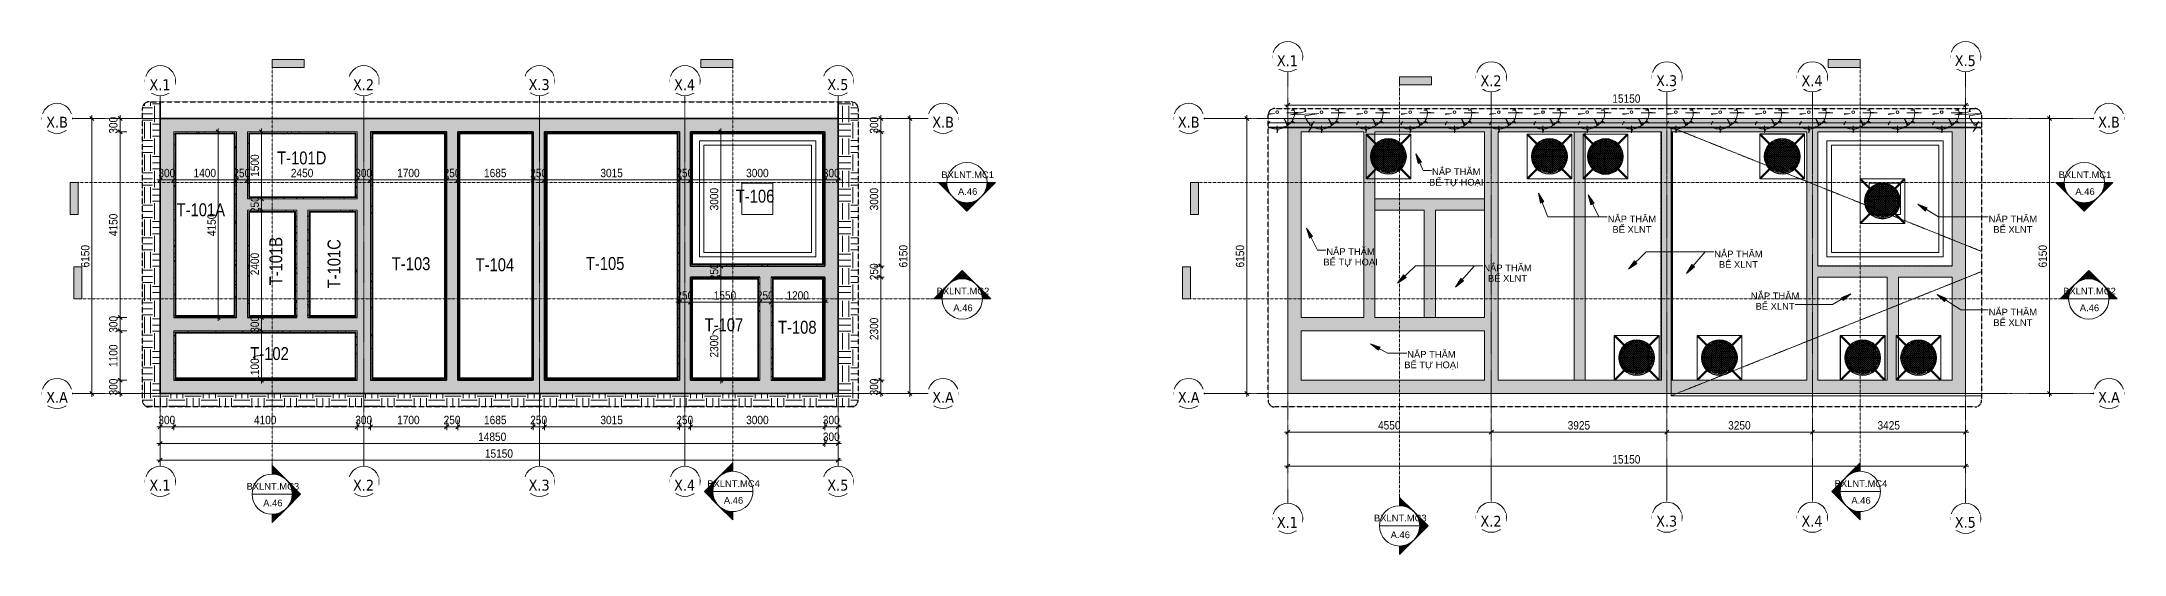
# Model space of a CAD drawing. Header units: millimetres. Extents: x 83532 to 228915, y -7302 to 22802.
# Drawn here: x 83532 to 130076, y 11342 to 22802 of the extents above; entities that cross this region are included whole.
import ezdxf

# ---------------------------------------------------------------- set-up
doc = ezdxf.new("R2010")
doc.units = ezdxf.units.MM
for name, pattern in [('Dash', [6, 3, -3]), ('Dash - Tight', [4.5, 3, -1.5]), ('Dash Dot 3_16_', [7.9375, 4.7625, -1.5875, 0, -1.5875]), ('Grid Line', [22.225, 12.7, -3.175, 3.175, -3.175]), ('Hidden', [7.14375, 4.7625, -2.38125])]:
    doc.linetypes.add(name, pattern=pattern)
for name, color, linetype, lineweight in [('0-1', 7, 'Continuous', 5), ('A-ANNO-DIMS', 211, 'Continuous', 9), ('A-ANNO-DIMS-75', 211, 'Continuous', 9), ('A-DETL-GENF-1', 9, 'Continuous', 18), ('A-DETL-GENF-2', 92, 'Dash - Tight', 18), ('A-DETL-GENF-3', 92, 'Hidden', 25), ('A-DETL-GENF-4', 7, 'Continuous', 18), ('A-DETL-MEDM', 33, 'Continuous', 35), ('A-DETL-THIN', 151, 'Continuous', 18), ('A-FLOR-OVHD', 1, 'Dash', 18), ('A-WALL', 113, 'Continuous', 18), ('A-WALL-PATT-1', 111, 'Continuous', 18), ('C-PRKG', 70, 'Continuous', 18), ('C-PRKG-HDLN', 70, 'Dash', 18), ('G-ANNO-SYMB', 111, 'Continuous', 9), ('G-ANNO-SYMB-1', 111, 'Dash Dot 3_16_', 18), ('G-ANNO-TEXT-1', 10, 'Continuous', 9), ('G-ANNO-TEXT-2', 7, 'Continuous', 9), ('G-IMPT', 8, 'Continuous', 18), ('G-IMPT-1', 7, 'Continuous', 18), ('I-WALL-1', 2, 'Continuous', 35), ('L-PLNT-1', 253, 'Continuous', 18), ('L-SITE-WALL-1', 31, 'Continuous', 35), ('M-EQPM', 50, 'Continuous', 18), ('S-COLS', 52, 'Continuous', 18), ('S-COLS-1', 52, 'Continuous', 5), ('S-GRID-1', 1, 'Grid Line', 9), ('S-GRID-IDEN', 1, 'Continuous', 9)]:
    doc.layers.add(name, color=color, linetype=linetype, lineweight=lineweight)
doc.styles.add('Arial', font='arial.ttf', dxfattribs={"height": 150})
doc.styles.add('Tahoma_B', font='tahomabd.ttf', dxfattribs={"height": 243.75})
doc.styles.add('UTM Avo', font='', dxfattribs={"width": 0.9, "height": 187.5})
doc.styles.add('VNI-Helve-Condense', font='', dxfattribs={"height": 288})
doc.styles.get('UTM Avo').set_extended_font_data('UTM Avo')
doc.styles.get('VNI-Helve-Condense').set_extended_font_data('VNI-Helve-Condense')
doc.dimstyles.new('1_Dim_chi_tiet_2_5', dxfattribs={"dimscale": 304.8, "dimtxt": 187.368928, "dimasz": 0.295276, "dimexe": 0.246063, "dimexo": 0.0625, "dimgap": 0.024606, "dimtad": 1, "dimdec": 0, "dimrnd": 5, "dimzin": 0, "dimdsep": 46, "dimtxsty": 'UTM Avo', "dimblk1": 'OBLIQUE', "dimblk2": 'OBLIQUE', "dimsah": 1, "dimcen": 0.09, "dimdle": 0.246063, "dimazin": 0, "dimtfac": 1, "dimtdec": 4, "dimtix": 1, "dimtmove": 0, "dimatfit": 3, "dimfxl": 0.492126, "dimfxlon": 1, "dimtvp": 1, "dimtolj": 1, "dimtzin": 0, "dimarcsym": 2})
doc.dimstyles.new('1_Dim_chi_tiet_2_5_1', dxfattribs={"dimscale": 304.8, "dimtxt": 187.368928, "dimasz": 0.295276, "dimexe": 0.246063, "dimexo": 0.0625, "dimgap": 0.024606, "dimtad": 1, "dimdec": 0, "dimrnd": 5, "dimzin": 0, "dimdsep": 46, "dimtxsty": 'UTM Avo', "dimblk1": 'OBLIQUE', "dimblk2": 'OBLIQUE', "dimsah": 1, "dimcen": 0.09, "dimdle": 0.246063, "dimazin": 0, "dimtfac": 1, "dimtdec": 4, "dimtix": 1, "dimtmove": 1, "dimatfit": 3, "dimfxl": 0.492126, "dimfxlon": 1, "dimtvp": 1, "dimtolj": 1, "dimtzin": 0, "dimarcsym": 2})
pattern_1 = [(0, (0, 0), (304.8, 76.2), [25.146, -203.454, 25.146, -203.454, -1219.2]), (0, (0, 0), (304.8, 76.2), [-457.2, 25.146, -432.054, 25.146, -203.454, -533.4]), (0, (0, 0), (304.8, 76.2), [-1143, 25.146, -127.254, 25.146, -355.854]), (120, (114.3, 38.1), (-218.391136, 225.864543), [25.146, -203.454, 25.146, -203.454, -1219.2]), (120, (114.3, 38.1), (-218.391136, 225.864543), [-457.2, 25.146, -432.054, 25.146, -203.454, -533.4]), (120, (114.3, 38.1), (-218.391136, 225.864543), [-1143, 25.146, -127.254, 25.146, -355.854]), (240, (152.4, 190.5), (-86.408864, -302.064543), [25.146, -203.454, 25.146, -203.454, -1219.2]), (240, (152.4, 190.5), (-86.408864, -302.064543), [-457.2, 25.146, -432.054, 25.146, -203.454, -533.4]), (240, (152.4, 190.5), (-86.408864, -302.064543), [-1143, 25.146, -127.254, 25.146, -355.854])]
pattern_2 = [(63.435, (1790.26, 104.33), (-0.0014, 1524.001), [532.463, -2875.304]), (63.435, (266.26, 104.33), (-0.0014, 1524.001), [532.463, -2875.304]), (63.435, (2519.8, 398.8), (-0.0014, 1524.001), [532.463, -2875.304]), (63.435, (995.8, 398.8), (-0.0014, 1524.001), [532.463, -2875.304]), (63.435, (2409.4, 294.83), (-0.0014, 1524.001), [532.463, -2875.304]), (63.435, (885.4, 294.83), (-0.0014, 1524.001), [532.463, -2875.304]), (63.435, (2296.8, 890.1), (-0.0014, 1524.001), [258.802, -3148.965]), (63.435, (772.8, 890.1), (-0.0014, 1524.001), [258.802, -3148.965]), (63.435, (2223.2, 797.95), (-0.0014, 1524.001), [532.463, -2875.304]), (63.435, (699.2, 797.95), (-0.0014, 1524.001), [532.463, -2875.304]), (63.435, (2236.2, 864.1), (-0.0014, 1524.001), [532.463, -2875.304]), (63.435, (712.2, 864.1), (-0.0014, 1524.001), [532.463, -2875.304]), (63.435, (1621.35, 573.94), (-0.0014, 1524.001), [532.463, -2875.304]), (63.435, (97.35, 573.94), (-0.0014, 1524.001), [532.463, -2875.304]), (63.435, (1634.34, 651.9), (-0.0014, 1524.001), [532.463, -2875.304]), (63.435, (110.34, 651.9), (-0.0014, 1524.001), [532.463, -2875.304]), (63.435, (1637.84, 708.1), (-0.0014, 1524.001), [532.463, -2875.304]), (63.435, (113.84, 708.1), (-0.0014, 1524.001), [532.463, -2875.304])]

msp = doc.modelspace()

# ---------------------------------------------------------------- texts
at = {"layer": 'G-ANNO-SYMB', "char_height": 150, "attachment_point": 5, "line_spacing_factor": 0.936439, "style": 'Arial'}
for s, insert, width in [('\\pt952.5,1905,2857.5,3810,4762.5,5715,6667.5,7620,8572.5,9525,10477.5,11430,12382.5,13335,14287.5,15240,16192.5,17145,18097.5,19050,20002.5,20955,21907.5,22860,23812.5,24765,25717.5,26670,27622.5,28575,29527.5,30480;BXLNT.MC1', (104226.1, 19824.7), 1200.75), ('\\pt952.5,1905,2857.5,3810,4762.5,5715,6667.5,7620,8572.5,9525,10477.5,11430,12382.5,13335,14287.5,15240,16192.5,17145,18097.5,19050,20002.5,20955,21907.5,22860,23812.5,24765,25717.5,26670,27622.5,28575,29527.5,30480;BXLNT.MC1', (129197, 19824.7), 1200.75), ('\\pt952.5,1905,2857.5,3810,4762.5,5715,6667.5,7620,8572.5,9525,10477.5,11430,12382.5,13335,14287.5,15240,16192.5,17145,18097.5,19050,20002.5,20955,21907.5,22860,23812.5,24765,25717.5,26670,27622.5,28575,29527.5,30480;A.46', (104226.1, 19450.5), 446.25), ('\\pt952.5,1905,2857.5,3810,4762.5,5715,6667.5,7620,8572.5,9525,10477.5,11430,12382.5,13335,14287.5,15240,16192.5,17145,18097.5,19050,20002.5,20955,21907.5,22860,23812.5,24765,25717.5,26670,27622.5,28575,29527.5,30480;A.46', (129197, 19450.5), 446.25), ('\\pt952.5,1905,2857.5,3810,4762.5,5715,6667.5,7620,8572.5,9525,10477.5,11430,12382.5,13335,14287.5,15240,16192.5,17145,18097.5,19050,20002.5,20955,21907.5,22860,23812.5,24765,25717.5,26670,27622.5,28575,29527.5,30480;BXLNT.MC2', (104121.4, 17224.7), 1200.75), ('\\pt952.5,1905,2857.5,3810,4762.5,5715,6667.5,7620,8572.5,9525,10477.5,11430,12382.5,13335,14287.5,15240,16192.5,17145,18097.5,19050,20002.5,20955,21907.5,22860,23812.5,24765,25717.5,26670,27622.5,28575,29527.5,30480;BXLNT.MC2', (129296.9, 17224.7), 1200.75), ('\\pt952.5,1905,2857.5,3810,4762.5,5715,6667.5,7620,8572.5,9525,10477.5,11430,12382.5,13335,14287.5,15240,16192.5,17145,18097.5,19050,20002.5,20955,21907.5,22860,23812.5,24765,25717.5,26670,27622.5,28575,29527.5,30480;A.46', (104121.4, 16850.5), 446.25), ('\\pt952.5,1905,2857.5,3810,4762.5,5715,6667.5,7620,8572.5,9525,10477.5,11430,12382.5,13335,14287.5,15240,16192.5,17145,18097.5,19050,20002.5,20955,21907.5,22860,23812.5,24765,25717.5,26670,27622.5,28575,29527.5,30480;A.46', (129296.9, 16850.5), 446.25), ('\\pt952.5,1905,2857.5,3810,4762.5,5715,6667.5,7620,8572.5,9525,10477.5,11430,12382.5,13335,14287.5,15240,16192.5,17145,18097.5,19050,20002.5,20955,21907.5,22860,23812.5,24765,25717.5,26670,27622.5,28575,29527.5,30480;BXLNT.MC3', (88698.5, 12861.7), 1200.75), ('\\pt952.5,1905,2857.5,3810,4762.5,5715,6667.5,7620,8572.5,9525,10477.5,11430,12382.5,13335,14287.5,15240,16192.5,17145,18097.5,19050,20002.5,20955,21907.5,22860,23812.5,24765,25717.5,26670,27622.5,28575,29527.5,30480;BXLNT.MC4', (98994.1, 12921.6), 1200.75), ('\\pt952.5,1905,2857.5,3810,4762.5,5715,6667.5,7620,8572.5,9525,10477.5,11430,12382.5,13335,14287.5,15240,16192.5,17145,18097.5,19050,20002.5,20955,21907.5,22860,23812.5,24765,25717.5,26670,27622.5,28575,29527.5,30480;A.46', (98994.1, 12547.4), 446.25), ('\\pt952.5,1905,2857.5,3810,4762.5,5715,6667.5,7620,8572.5,9525,10477.5,11430,12382.5,13335,14287.5,15240,16192.5,17145,18097.5,19050,20002.5,20955,21907.5,22860,23812.5,24765,25717.5,26670,27622.5,28575,29527.5,30480;BXLNT.MC4', (124190.4, 12921.6), 1200.75), ('\\pt952.5,1905,2857.5,3810,4762.5,5715,6667.5,7620,8572.5,9525,10477.5,11430,12382.5,13335,14287.5,15240,16192.5,17145,18097.5,19050,20002.5,20955,21907.5,22860,23812.5,24765,25717.5,26670,27622.5,28575,29527.5,30480;A.46', (124190.4, 12547.4), 446.25), ('\\pt952.5,1905,2857.5,3810,4762.5,5715,6667.5,7620,8572.5,9525,10477.5,11430,12382.5,13335,14287.5,15240,16192.5,17145,18097.5,19050,20002.5,20955,21907.5,22860,23812.5,24765,25717.5,26670,27622.5,28575,29527.5,30480;A.46', (88698.5, 12487.5), 446.25), ('\\pt952.5,1905,2857.5,3810,4762.5,5715,6667.5,7620,8572.5,9525,10477.5,11430,12382.5,13335,14287.5,15240,16192.5,17145,18097.5,19050,20002.5,20955,21907.5,22860,23812.5,24765,25717.5,26670,27622.5,28575,29527.5,30480;BXLNT.MC3', (113894.7, 12152.2), 1200.75), ('\\pt952.5,1905,2857.5,3810,4762.5,5715,6667.5,7620,8572.5,9525,10477.5,11430,12382.5,13335,14287.5,15240,16192.5,17145,18097.5,19050,20002.5,20955,21907.5,22860,23812.5,24765,25717.5,26670,27622.5,28575,29527.5,30480;A.46', (113894.7, 11778), 446.25)]:
    msp.add_mtext(s, dxfattribs=dict(at, insert=insert, width=width))
at = {"layer": 'G-ANNO-TEXT-2', "char_height": 150, "attachment_point": 5, "line_spacing_factor": 0.936439, "style": 'Arial'}
for s, insert, width in [('\\pt952.5,1905,2857.5,3810,4762.5,5715,6667.5,7620,8572.5,9525,10477.5,11430,12382.5,13335,14287.5,15240,16192.5,17145,18097.5,19050,20002.5,20955,21907.5,22860,23812.5,24765,25717.5,26670,27622.5,28575,29527.5,30480;NẮP THĂM\\PBỂ TỰ HOẠI', (115145.4, 19759.5), 1257.45), ('\\pt952.5,1905,2857.5,3810,4762.5,5715,6667.5,7620,8572.5,9525,10477.5,11430,12382.5,13335,14287.5,15240,16192.5,17145,18097.5,19050,20002.5,20955,21907.5,22860,23812.5,24765,25717.5,26670,27622.5,28575,29527.5,30480;NẮP THĂM\\PBỂ XLNT', (119072, 18720.5), 1117.312), ('\\pt952.5,1905,2857.5,3810,4762.5,5715,6667.5,7620,8572.5,9525,10477.5,11430,12382.5,13335,14287.5,15240,16192.5,17145,18097.5,19050,20002.5,20955,21907.5,22860,23812.5,24765,25717.5,26670,27622.5,28575,29527.5,30480;NẮP THĂM\\PBỂ XLNT', (127584.4, 18720.5), 1117.312), ('\\pt952.5,1905,2857.5,3810,4762.5,5715,6667.5,7620,8572.5,9525,10477.5,11430,12382.5,13335,14287.5,15240,16192.5,17145,18097.5,19050,20002.5,20955,21907.5,22860,23812.5,24765,25717.5,26670,27622.5,28575,29527.5,30480;NẮP THĂM\\PBỂ TỰ HOẠI', (112782.8, 17975), 1257.45), ('\\pt952.5,1905,2857.5,3810,4762.5,5715,6667.5,7620,8572.5,9525,10477.5,11430,12382.5,13335,14287.5,15240,16192.5,17145,18097.5,19050,20002.5,20955,21907.5,22860,23812.5,24765,25717.5,26670,27622.5,28575,29527.5,30480;NẮP THĂM\\PBỂ XLNT', (121450.8, 17938.2), 1117.312), ('\\pt952.5,1905,2857.5,3810,4762.5,5715,6667.5,7620,8572.5,9525,10477.5,11430,12382.5,13335,14287.5,15240,16192.5,17145,18097.5,19050,20002.5,20955,21907.5,22860,23812.5,24765,25717.5,26670,27622.5,28575,29527.5,30480;NẮP THĂM\\PBỂ XLNT', (116291.7, 17628.1), 1117.312), ('\\pt952.5,1905,2857.5,3810,4762.5,5715,6667.5,7620,8572.5,9525,10477.5,11430,12382.5,13335,14287.5,15240,16192.5,17145,18097.5,19050,20002.5,20955,21907.5,22860,23812.5,24765,25717.5,26670,27622.5,28575,29527.5,30480;NẮP THĂM\\PBỂ XLNT', (122270, 17002.7), 1117.312), ('\\pt952.5,1905,2857.5,3810,4762.5,5715,6667.5,7620,8572.5,9525,10477.5,11430,12382.5,13335,14287.5,15240,16192.5,17145,18097.5,19050,20002.5,20955,21907.5,22860,23812.5,24765,25717.5,26670,27622.5,28575,29527.5,30480;NẮP THĂM\\PBỂ XLNT', (127584.4, 16639.3), 1117.312), ('\\pt952.5,1905,2857.5,3810,4762.5,5715,6667.5,7620,8572.5,9525,10477.5,11430,12382.5,13335,14287.5,15240,16192.5,17145,18097.5,19050,20002.5,20955,21907.5,22860,23812.5,24765,25717.5,26670,27622.5,28575,29527.5,30480;NẮP THĂM\\PBỂ TỰ HOẠI', (114591, 15677.9), 1257.45)]:
    msp.add_mtext(s, dxfattribs=dict(at, insert=insert, width=width))

# ---------------------------------------------------------------- blocks, each defined once
blk = doc.blocks.new('NCV_TKTC_KET CAU_rvt-1-TKCS_BỂ XLNT - MẶT BẰNG ĐÁY BỂ')
at = {"layer": 'A-WALL-PATT-1'}
h = blk.add_hatch(color=256, dxfattribs=at)
h.paths.add_polyline_path([(101033, 20787), (101033, 20787), (101032, 20787)])
h.paths.add_polyline_path([(97758, 20787), (97758, 20787), (95970, 20787)])
h.paths.add_polyline_path([(94508, 20787), (94508, 20787), (93867, 20787)])
h.paths.add_polyline_path([(92583, 20787), (92583, 20787), (91764, 20787)])
for points in [[(94783, 15237), (94783, 20787), (94768, 20787), (94768, 15237)], [(87883, 16636), (87883, 16637), (87880, 16636)]]:
    blk.add_hatch(color=256, dxfattribs=at).paths.add_polyline_path(points)
at = {"layer": 'S-COLS-1'}
for points in [[(94808, 20787), (94808, 20787), (94768, 20787)], [(98058, 20787), (98058, 20787), (98033, 20787)]]:
    blk.add_hatch(color=256, dxfattribs=at).paths.add_polyline_path(points)
at = {"layer": 'L-SITE-WALL-1'}
for p, q in [((90883, 20787), (92583, 20787)), ((92833, 20787), (94508, 20787)), ((94783, 20787), (94768, 20787)), ((94783, 15237), (94783, 20787)), ((94808, 20787), (97758, 20787)), ((98058, 20787), (101033, 20787)), ((87883, 16637), (86483, 16637)), ((89233, 16637), (88133, 16637)), ((90583, 16637), (89483, 16637))]:
    blk.add_line(p, q, dxfattribs=at)
at = {"layer": 'S-COLS'}
for p, q in [((94508, 20787), (94518, 20787)), ((94768, 20787), (94808, 20787)), ((97758, 20787), (97783, 20787)), ((98033, 20787), (98058, 20787))]:
    blk.add_line(p, q, dxfattribs=at)
blk = doc.blocks.new('TKTC_BE NGAM TANG HAM_260130 - TKTC_XREF_260130_MB BE NGAM TANG HAM_dwg-4017279-TKCS_BỂ XLNT - MẶT BẰNG ĐÁY BỂ')
at = {"layer": 'G-IMPT', "flags": 128}
for points in [[(-104919, -146783), (-102319, -146783), (-102319, -144185), (-104919, -144185)], [(-104819, -146683), (-102419, -146683), (-102419, -144285), (-104819, -144285)], [(-103976, -145834), (-103276, -145834), (-103276, -145134), (-103976, -145134)]]:
    blk.add_lwpolyline(points, close=True, dxfattribs=at)
at = {"layer": 'G-IMPT-1', "char_height": 288, "attachment_point": 2, "line_spacing_factor": 1.081022, "style": 'VNI-Helve-Condense'}
for s, insert, width in [('T-101D', (-113808, -144425), 1386.49), ('T-101A', (-116063, -145584), 1357.61), ('T-106', (-103677, -145280), 1097.64), ('T-103', (-111364, -146790), 1097.64), ('T-104', (-109491, -146813), 1097.64), ('T-105', (-107027, -146784), 1097.64), ('T-107', (-104372, -148155), 1097.64), ('T-108', (-102733, -148210), 1097.64), ('T-102', (-114527, -148798), 1097.64)]:
    blk.add_mtext(s, dxfattribs=dict(at, insert=insert, width=width))
at = {"layer": 'G-IMPT-1', "char_height": 288, "width": 1357.61, "attachment_point": 2, "rotation": 90, "line_spacing_factor": 1.081022, "style": 'VNI-Helve-Condense'}
for s, insert in [('T-101B', (-114530, -146877)), ('T-101C', (-113230, -146935))]:
    blk.add_mtext(s, dxfattribs=dict(at, insert=insert))
blk = doc.blocks.new('TKTC_BE NGAM TANG HAM_260130 - TKTC_BE NGAM TANG HAM_260130-2131746-TKCS_BỂ XLNT - MẶT BẰNG ĐÁY BỂ')
blk.add_blockref('TKTC_BE NGAM TANG HAM_260130 - TKTC_XREF_260130_MB BE NGAM TANG HAM_dwg-4017279-TKCS_BỂ XLNT - MẶT BẰNG ĐÁY BỂ', (169499, 147535))
blk = doc.blocks.new('BORDER VIEW - BORDER VIEW-3417079-TKCS_BỂ XLNT - MẶT BẰNG ĐÁY BỂ')
at = {"layer": 'A-DETL-GENF-3'}
for p, q in [((0, 150), (0, 6669)), ((150, 6819), (15845, 6819)), ((15995, 6669), (15995, 150)), ((15845, 0), (150, 0))]:
    blk.add_line(p, q, dxfattribs=at)
for centre, start, end in [((150, 6669), 90, 180), ((15845, 6669), 0, 90), ((150, 150), 180, 270), ((15845, 150), 270, 0)]:
    blk.add_arc(centre, 150, start, end, dxfattribs=at)
blk = doc.blocks.new('BAI XE PCCC - BAI XE PCCC-1477864-TKCS_BỂ XLNT - MẶT BẰNG NẮP BỂ')
at = {"layer": 'C-PRKG'}
for p, q in [((8063, 0), (15000, 0)), ((15000, 0), (15000, -6000)), ((15000, -6000), (8063, -6000))]:
    blk.add_line(p, q, dxfattribs=at)
at = {"layer": 'C-PRKG-HDLN'}
for p, q in [((8063, -2775), (15000, 0)), ((15000, -6000), (8063, -3225))]:
    blk.add_line(p, q, dxfattribs=at)
blk = doc.blocks.new('CAY MAI VAN PHUC - CAY DUC SOC_dwg-2256080-TKCS_BỂ XLNT - MẶT BẰNG NẮP BỂ')
at = {"layer": 'G-IMPT', "flags": 128}
for points in [[(-260, -418), (-213, -444), (-167, -418), (-167, -457), (-100, -471), (-20, -481), (0, -391), (0, -590), (26, -484), (86, -477), (86, -444), (113, -464), (212, -444), (192, -404), (226, -418), (279, -384), (199, -192), (305, -371), (339, -338), (312, -291), (365, -324), (405, -265), (498, -311), (425, -245), (452, -205), (405, -172), (472, -192), (465, -172), (485, -99), (492, -25), (272, -25), (678, -19), (492, -6), (478, 54), (392, 54), (478, 74), (473, 99)], [(-260, -324), (-207, -271), (-260, -364)], [(-254, -47), (-80, -39), (-257, -69)]]:
    blk.add_lwpolyline(points, dxfattribs=at)
at = {"layer": 'G-IMPT'}
blk.add_circle((0, 0), 38.6, dxfattribs=at)
blk = doc.blocks.new('CAY MAI VAN PHUC - CAY BONG TRANG-2256081-TKCS_BỂ XLNT - MẶT BẰNG NẮP BỂ')
at = {"xscale": 0.7894736842105263, "yscale": 0.7894736842105263, "zscale": 0.7894736842105263}
blk.add_blockref('CAY MAI VAN PHUC - CAY DUC SOC_dwg-2256080-TKCS_BỂ XLNT - MẶT BẰNG NẮP BỂ', (0, 0), dxfattribs=at)
blk = doc.blocks.new('CAY MAI VAN PHUC - CAY DUC SOC_dwg-V1-TKCS_BỂ XLNT - MẶT BẰNG NẮP BỂ')
at = {"layer": 'G-IMPT', "flags": 128}
blk.add_lwpolyline([(-462, 99), (-466, 68), (-439, 68), (-473, 48), (-439, 14), (-878, -79), (-80, -39), (-473, -105), (-446, -205), (-419, -198), (-419, -238), (-353, -324), (-326, -298), (-340, -364), (-313, -378), (-207, -271), (-366, -550), (-260, -418), (-213, -444), (-167, -418), (-167, -457), (-100, -471), (-20, -481), (0, -391), (0, -590), (26, -484), (86, -477), (86, -444), (113, -464), (212, -444), (192, -404), (226, -418), (279, -384), (199, -192), (305, -371), (339, -338), (312, -291), (365, -324), (405, -265), (498, -311), (425, -245), (452, -205), (405, -172), (472, -192), (465, -172), (485, -99), (492, -25), (272, -25), (678, -19), (492, -6), (478, 54), (392, 54), (478, 74), (473, 99)], dxfattribs=at)
at = {"layer": 'G-IMPT'}
blk.add_circle((0, 0), 38.6, dxfattribs=at)
blk = doc.blocks.new('CAY MAI VAN PHUC - CAY BONG TRANG-V2-TKCS_BỂ XLNT - MẶT BẰNG NẮP BỂ')
at = {"xscale": 0.7894736842105263, "yscale": 0.7894736842105263, "zscale": 0.7894736842105263}
blk.add_blockref('CAY MAI VAN PHUC - CAY DUC SOC_dwg-V1-TKCS_BỂ XLNT - MẶT BẰNG NẮP BỂ', (0, 0), dxfattribs=at)
blk = doc.blocks.new('CAY MAI VAN PHUC - CAY DUC SOC_dwg-V3-TKCS_BỂ XLNT - MẶT BẰNG NẮP BỂ')
at = {"layer": 'G-IMPT', "flags": 128}
for points in [[(-462, 99), (-466, 68), (-439, 68), (-473, 48), (-439, 14), (-878, -79), (-131, -41)], [(-130, -47), (-473, -105), (-446, -205), (-419, -198), (-419, -238), (-353, -324), (-326, -298), (-340, -364), (-313, -378), (-207, -271), (-366, -550), (-260, -418), (-213, -444), (-167, -418), (-167, -457), (-125, -466)]]:
    blk.add_lwpolyline(points, dxfattribs=at)
blk = doc.blocks.new('CAY MAI VAN PHUC - CAY BONG TRANG-V4-TKCS_BỂ XLNT - MẶT BẰNG NẮP BỂ')
at = {"xscale": 0.7894736842105263, "yscale": 0.7894736842105263, "zscale": 0.7894736842105263}
blk.add_blockref('CAY MAI VAN PHUC - CAY DUC SOC_dwg-V3-TKCS_BỂ XLNT - MẶT BẰNG NẮP BỂ', (0, 0), dxfattribs=at)
blk = doc.blocks.new('TKTC_NAP THAM BE XLNT_260130 - TKTC_XREF_260130_NAP THAM BE XLNT_dwg_TTT-HOOD ACCESS - TTT-HOOD ACCESS-1904605-MB BỂ XLNT 2 HẦM 1-3399785-TKCS_BỂ XLNT - MẶT BẰNG NẮP BỂ')
at = {"layer": 'G-IMPT'}
for p, q in [((16, 351), (0, 351)), ((44, 359), (14, 359)), ((16, -363), (0, -363)), ((170, -311), (170, -311))]:
    blk.add_line(p, q, dxfattribs=at)
at = {"layer": 'G-IMPT', "flags": 128}
for points in [[(-318, 89), (-318, 119), (-348, 119), (-348, 89), (-318, 89), (-318, 119), (-348, 119), (-348, 89), (-318, 89), (-318, 119), (-348, 119), (-348, 89), (-318, 89), (-348, 89), (-348, 119), (-318, 119)], [(-318, 44), (-318, 74), (-348, 74), (-348, 44), (-318, 44), (-318, 74), (-348, 74), (-348, 44), (-318, 44), (-318, 74), (-348, 74), (-348, 44), (-318, 44), (-318, 74), (-348, 74), (-348, 44), (-318, 44), (-318, 74), (-348, 74), (-348, 44), (-318, 44), (-348, 44), (-348, 74), (-318, 74)], [(-318, -1), (-348, -1), (-348, 29), (-318, 29), (-318, -1), (-348, -1), (-348, 29), (-318, 29)], [(-311, 134), (-311, 164), (-311, 134), (-311, 164), (-311, 134), (-341, 134), (-311, 134), (-341, 134)], [(-266, 224), (-266, 254), (-266, 224), (-266, 254), (-266, 224), (-296, 224), (-266, 224), (-296, 224)], [(-266, 179), (-266, 209), (-296, 209), (-296, 179), (-266, 179), (-296, 179), (-296, 209), (-266, 209), (-266, 179), (-296, 179), (-296, 209), (-266, 209), (-266, 179), (-296, 179), (-296, 209), (-266, 209), (-266, 179), (-296, 179), (-296, 209), (-266, 209), (-266, 179), (-296, 179), (-296, 209), (-266, 209)], [(-266, 134), (-296, 134), (-296, 164), (-266, 164), (-266, 134), (-296, 134), (-296, 164), (-266, 164), (-266, 134), (-296, 134), (-296, 164), (-266, 164), (-266, 134), (-296, 134), (-296, 164), (-266, 164)], [(-266, 89), (-266, 119), (-296, 119), (-296, 89), (-266, 89), (-266, 119), (-296, 119), (-296, 89), (-266, 89), (-266, 119), (-296, 119), (-296, 89), (-266, 89), (-296, 89), (-296, 119), (-266, 119)], [(-266, 44), (-266, 74), (-296, 74), (-296, 44), (-266, 44), (-266, 74), (-296, 74), (-296, 44), (-266, 44), (-296, 44), (-296, 74), (-266, 74), (-266, 44), (-296, 44), (-296, 74), (-266, 74), (-266, 44), (-296, 44), (-296, 74), (-266, 74), (-266, 44), (-296, 44), (-296, 74), (-266, 74)], [(-266, -1), (-266, 29), (-296, 29), (-296, -1), (-266, -1), (-296, -1), (-296, 29), (-266, 29)], [(-221, 224), (-251, 224), (-251, 254), (-221, 254), (-221, 224), (-251, 224), (-251, 254), (-221, 254)], [(-221, 179), (-221, 209), (-251, 209), (-251, 179), (-221, 179), (-221, 209), (-251, 209), (-251, 179), (-221, 179), (-221, 209), (-251, 209), (-251, 179), (-221, 179), (-251, 179), (-251, 209), (-221, 209)], [(-221, 134), (-251, 134), (-251, 164), (-221, 164), (-221, 134), (-251, 134), (-251, 164), (-221, 164), (-221, 134), (-251, 134), (-251, 164), (-221, 164)], [(-221, 89), (-251, 89), (-251, 119), (-221, 119), (-221, 89), (-251, 89), (-251, 119), (-221, 119)], [(-221, 44), (-221, 74), (-251, 74), (-251, 44), (-221, 44), (-221, 74), (-251, 74), (-251, 44), (-221, 44), (-221, 74), (-251, 74), (-251, 44), (-221, 44), (-251, 44), (-251, 74), (-221, 74)], [(-221, -1), (-221, 29), (-251, 29), (-251, -1), (-221, -1), (-251, -1), (-251, 29), (-221, 29)], [(-181, 179), (-211, 179), (-211, 209), (-181, 209), (-181, 179), (-211, 179), (-211, 209), (-181, 209)], [(-181, 134), (-211, 134), (-211, 164), (-181, 164), (-181, 134), (-211, 134), (-211, 164), (-181, 164), (-181, 134), (-211, 134), (-211, 164), (-181, 164), (-181, 134), (-211, 134), (-211, 164), (-181, 164)], [(-176, 269), (-206, 269), (-206, 299), (-176, 299), (-176, 269), (-206, 269), (-206, 299), (-176, 299)], [(-176, 224), (-206, 224), (-206, 254), (-176, 254), (-176, 224), (-206, 224), (-206, 254), (-176, 254), (-176, 224), (-206, 224), (-206, 254), (-176, 254), (-176, 224), (-206, 224), (-206, 254), (-176, 254)], [(-176, 89), (-206, 89), (-206, 119), (-176, 119), (-176, 89), (-206, 89), (-206, 119), (-176, 119)], [(-176, 44), (-206, 44), (-206, 74), (-176, 74), (-176, 44), (-206, 44), (-206, 74), (-176, 74), (-176, 44), (-206, 44), (-206, 74), (-176, 74)], [(-176, -1), (-176, 29), (-206, 29), (-206, -1), (-176, -1), (-206, -1), (-206, 29), (-176, 29)], [(-136, 179), (-136, 209), (-166, 209), (-166, 179), (-136, 179), (-136, 209), (-166, 209), (-166, 179), (-136, 179), (-136, 209), (-166, 209), (-166, 179), (-136, 179), (-136, 209), (-166, 209), (-166, 179), (-136, 179), (-166, 179), (-166, 209), (-136, 209), (-136, 179), (-166, 179), (-166, 209), (-136, 209)], [(-136, 134), (-166, 134), (-166, 164), (-136, 164), (-136, 134), (-166, 134), (-166, 164), (-136, 164), (-136, 134), (-166, 134), (-166, 164), (-136, 164), (-136, 134), (-166, 134), (-166, 164), (-136, 164), (-136, 134), (-166, 134), (-166, 164), (-136, 164), (-136, 134), (-166, 134), (-166, 164), (-136, 164)], [(-131, 269), (-131, 299), (-161, 299), (-161, 269), (-131, 269), (-131, 299), (-161, 299), (-161, 269), (-131, 269), (-131, 299), (-161, 299), (-161, 269), (-131, 269), (-161, 269), (-161, 299), (-131, 299)], [(-131, 224), (-131, 254), (-161, 254), (-161, 224), (-131, 224), (-131, 254), (-161, 254), (-161, 224), (-131, 224), (-131, 254), (-161, 254), (-161, 224), (-131, 224), (-131, 254), (-161, 254), (-161, 224), (-131, 224), (-161, 224), (-161, 254), (-131, 254), (-131, 224), (-161, 224), (-161, 254), (-131, 254)], [(-131, 89), (-161, 89), (-161, 119), (-131, 119), (-131, 89), (-161, 89), (-161, 119), (-131, 119), (-131, 89), (-161, 89), (-161, 119), (-131, 119), (-131, 89), (-161, 89), (-161, 119), (-131, 119)], [(-131, 44), (-131, 74), (-161, 74), (-161, 44), (-131, 44), (-161, 44), (-161, 74), (-131, 74), (-131, 44), (-161, 44), (-161, 74), (-131, 74), (-131, 44), (-161, 44), (-161, 74), (-131, 74)], [(-131, -1), (-131, 29), (-161, 29), (-161, -1), (-131, -1), (-161, -1), (-161, 29), (-131, 29)], [(-91, 179), (-121, 179), (-121, 209), (-91, 209), (-91, 179), (-121, 179), (-121, 209), (-91, 209), (-91, 179), (-121, 179), (-121, 209), (-91, 209), (-91, 179), (-121, 179), (-121, 209), (-91, 209), (-91, 179), (-121, 179), (-121, 209), (-91, 209), (-91, 179), (-121, 179), (-121, 209), (-91, 209), (-91, 179), (-121, 179), (-121, 209), (-91, 209), (-91, 179), (-121, 179), (-121, 209), (-91, 209), (-91, 179), (-121, 179), (-121, 209), (-91, 209), (-91, 179), (-121, 179), (-121, 209), (-91, 209)], [(-91, 134), (-121, 134), (-121, 164), (-91, 164), (-91, 134), (-121, 134), (-121, 164), (-91, 164), (-91, 134), (-121, 134), (-121, 164), (-91, 164), (-91, 134), (-121, 134), (-121, 164), (-91, 164), (-91, 134), (-121, 134), (-121, 164), (-91, 164), (-91, 134), (-121, 134), (-121, 164), (-91, 164)], [(-86, 314), (-116, 314), (-116, 344), (-86, 344), (-86, 314), (-116, 314), (-116, 344), (-86, 344), (-86, 314), (-116, 314), (-116, 344), (-86, 344), (-86, 314), (-116, 314), (-116, 344), (-86, 344)], [(-86, 269), (-86, 299), (-116, 299), (-116, 269), (-86, 269), (-86, 299), (-116, 299), (-116, 269), (-86, 269), (-86, 299), (-116, 299), (-116, 269), (-86, 269), (-116, 269), (-116, 299), (-86, 299)], [(-86, 224), (-86, 254), (-116, 254), (-116, 224), (-86, 224), (-86, 254), (-116, 254), (-116, 224), (-86, 224), (-116, 224), (-116, 254), (-86, 254), (-86, 224), (-116, 224), (-116, 254), (-86, 254), (-86, 224), (-116, 224), (-116, 254), (-86, 254), (-86, 224), (-116, 224), (-116, 254), (-86, 254)], [(-86, 89), (-86, 119), (-116, 119), (-116, 89), (-86, 89), (-116, 89), (-116, 119), (-86, 119), (-86, 89), (-116, 89), (-116, 119), (-86, 119), (-86, 89), (-116, 89), (-116, 119), (-86, 119)], [(-86, 44), (-86, 74), (-116, 74), (-116, 44), (-86, 44), (-116, 44), (-116, 74), (-86, 74), (-86, 44), (-116, 44), (-116, 74), (-86, 74), (-86, 44), (-116, 44), (-116, 74), (-86, 74)], [(-86, -1), (-116, -1), (-116, 29), (-86, 29), (-86, -1), (-116, -1), (-116, 29), (-86, 29)], [(-46, 179), (-46, 209), (-76, 209), (-76, 179), (-46, 179), (-46, 209), (-76, 209), (-76, 179), (-46, 179), (-46, 209), (-76, 209), (-76, 179), (-46, 179), (-46, 209), (-76, 209), (-76, 179), (-46, 179), (-46, 209), (-76, 209), (-76, 179), (-46, 179), (-46, 209), (-76, 209), (-76, 179), (-46, 179), (-76, 179), (-76, 209), (-46, 209), (-46, 179), (-76, 179), (-76, 209), (-46, 209)], [(-46, 134), (-76, 134), (-76, 164), (-46, 164), (-46, 134), (-76, 134), (-76, 164), (-46, 164), (-46, 134), (-76, 134), (-76, 164), (-46, 164), (-46, 134), (-76, 134), (-76, 164), (-46, 164), (-46, 134), (-76, 134), (-76, 164), (-46, 164), (-46, 134), (-76, 134), (-76, 164), (-46, 164), (-46, 134), (-76, 134), (-76, 164), (-46, 164), (-46, 134), (-76, 134), (-76, 164), (-46, 164)], [(-71, 359), (-41, 359), (-71, 359), (-41, 359), (-71, 359), (-41, 359)], [(-41, 314), (-41, 344), (-71, 344), (-71, 314), (-41, 314), (-41, 344), (-71, 344), (-71, 314), (-41, 314), (-71, 314), (-71, 344), (-41, 344), (-41, 314), (-71, 314), (-71, 344), (-41, 344)], [(-41, 269), (-71, 269), (-71, 299), (-41, 299), (-41, 269), (-71, 269), (-71, 299), (-41, 299), (-41, 269), (-71, 269), (-71, 299), (-41, 299), (-41, 269), (-71, 269), (-71, 299), (-41, 299)], [(-41, 224), (-41, 254), (-71, 254), (-71, 224), (-41, 224), (-71, 224), (-71, 254), (-41, 254), (-41, 224), (-71, 224), (-71, 254), (-41, 254), (-41, 224), (-71, 224), (-71, 254), (-41, 254), (-41, 224), (-71, 224), (-71, 254), (-41, 254), (-41, 224), (-71, 224), (-71, 254), (-41, 254)], [(-41, 89), (-41, 119), (-71, 119), (-71, 89), (-41, 89), (-71, 89), (-71, 119), (-41, 119), (-41, 89), (-71, 89), (-71, 119), (-41, 119), (-41, 89), (-71, 89), (-71, 119), (-41, 119)], [(-41, 44), (-41, 74), (-71, 74), (-71, 44), (-41, 44), (-41, 74), (-71, 74), (-71, 44), (-41, 44), (-41, 74), (-71, 74), (-71, 44), (-41, 44), (-71, 44), (-71, 74), (-41, 74)], [(-41, -1), (-71, -1), (-71, 29), (-41, 29), (-41, -1), (-71, -1), (-71, 29), (-41, 29)], [(-1, 179), (-31, 179), (-31, 209), (-1, 209), (-1, 179), (-31, 179), (-31, 209), (-1, 209), (-1, 179), (-31, 179), (-31, 209), (-1, 209), (-1, 179), (-31, 179), (-31, 209), (-1, 209)], [(-1, 134), (-31, 134), (-31, 164), (-1, 164), (-1, 134), (-31, 134), (-31, 164), (-1, 164)], [(-26, 359), (4, 359), (-26, 359), (4, 359)], [(-3, 299), (-26, 299), (-26, 269), (2, 269), (-26, 269), (-26, 299)], [(4, 224), (-26, 224), (-26, 254), (4, 254), (4, 224), (-26, 224), (-26, 254), (4, 254), (4, 224), (-26, 224), (-26, 254), (4, 254)], [(4, 89), (4, 119), (-26, 119), (-26, 89), (4, 89), (-26, 89), (-26, 119), (4, 119)], [(4, 44), (4, 74), (-26, 74), (-26, 44), (4, 44), (4, 74), (-26, 74), (-26, 44), (4, 44), (4, 74), (-26, 74), (-26, 44), (4, 44), (-26, 44), (-26, 74), (4, 74)], [(4, -1), (-26, -1), (-26, 29), (4, 29), (4, -1), (-26, -1), (-26, 29), (4, 29)], [(1, 351), (17, 351)], [(44, 314), (44, 344), (14, 344), (14, 341), (14, 344), (44, 344)], [(14, 320), (14, 314), (44, 314), (14, 314)], [(44, 224), (14, 224), (14, 254), (44, 254)], [(44, 179), (44, 209), (14, 209), (14, 179), (44, 179), (44, 209), (14, 209), (14, 179), (44, 179), (44, 209), (14, 209), (14, 179), (44, 179), (44, 209), (14, 209), (14, 179), (44, 179), (44, 209), (14, 209), (14, 179), (44, 179), (44, 209), (14, 209), (14, 179), (44, 179), (14, 179), (14, 209), (44, 209), (44, 179), (14, 179), (14, 209), (44, 209)], [(44, 134), (14, 134), (14, 164), (44, 164), (44, 134), (14, 134), (14, 164), (44, 164), (44, 134), (14, 134), (14, 164), (44, 164), (44, 134), (14, 134), (14, 164), (44, 164), (44, 134), (14, 134), (14, 164), (44, 164), (44, 134), (14, 134), (14, 164), (44, 164), (44, 134), (14, 134), (14, 164), (44, 164), (44, 134), (14, 134), (14, 164), (44, 164)], [(44, 89), (14, 89), (14, 119), (44, 119)], [(49, 44), (49, 74), (19, 74), (19, 44), (49, 44), (49, 74), (19, 74), (19, 44), (49, 44), (49, 74), (19, 74), (19, 44), (49, 44), (19, 44), (19, 74), (49, 74)], [(49, -1), (19, -1), (19, 29), (49, 29), (49, -1), (19, -1), (19, 29), (49, 29)], [(59, 359), (89, 359)], [(89, 314), (59, 314), (59, 344), (89, 344), (89, 314), (59, 314), (59, 344), (89, 344), (89, 314), (59, 314), (59, 344), (89, 344), (89, 314), (59, 314), (59, 344), (89, 344)], [(89, 269), (89, 299), (59, 299), (59, 269), (89, 269), (89, 299), (59, 299), (59, 269), (89, 269), (59, 269), (59, 299), (89, 299), (89, 269), (59, 269), (59, 299), (89, 299), (89, 269), (59, 269), (59, 299), (89, 299)], [(89, 224), (59, 224), (59, 254), (89, 254), (89, 224), (59, 224), (59, 254), (89, 254), (89, 224), (59, 224), (59, 254), (89, 254)], [(89, 179), (59, 179), (59, 209), (89, 209), (89, 179), (59, 179), (59, 209), (89, 209), (89, 179), (59, 179), (59, 209), (89, 209), (89, 179), (59, 179), (59, 209), (89, 209)], [(89, 134), (59, 134), (59, 164), (89, 164), (89, 134), (59, 134), (59, 164), (89, 164)], [(89, 89), (59, 89), (59, 119), (89, 119), (89, 89), (59, 89), (59, 119), (89, 119), (89, 89), (59, 89), (59, 119), (89, 119)], [(94, 44), (94, 74), (64, 74), (64, 44), (94, 44), (94, 74), (64, 74), (64, 44), (94, 44), (94, 74), (64, 74), (64, 44), (94, 44), (64, 44), (64, 74), (94, 74)], [(94, -1), (64, -1), (64, 29), (94, 29), (94, -1), (64, -1), (64, 29), (94, 29)], [(134, 314), (134, 344), (104, 344), (104, 314), (134, 314), (134, 344), (104, 344), (104, 314), (134, 314), (104, 314), (104, 344), (134, 344), (134, 314), (104, 314), (104, 344), (134, 344)], [(134, 269), (134, 299), (104, 299), (104, 269), (134, 269), (134, 299), (104, 299), (104, 269), (134, 269), (134, 299), (104, 299), (104, 269), (134, 269), (104, 269), (104, 299), (134, 299), (134, 269), (104, 269), (104, 299), (134, 299), (134, 269), (104, 269), (104, 299), (134, 299)], [(134, 224), (104, 224), (104, 254), (134, 254), (134, 224), (104, 224), (104, 254), (134, 254), (134, 224), (104, 224), (104, 254), (134, 254), (134, 224), (104, 224), (104, 254), (134, 254)], [(134, 179), (134, 209), (104, 209), (104, 179), (134, 179), (134, 209), (104, 209), (104, 179), (134, 179), (134, 209), (104, 209), (104, 179), (134, 179), (134, 209), (104, 209), (104, 179), (134, 179), (134, 209), (104, 209), (104, 179), (134, 179), (134, 209), (104, 209), (104, 179), (134, 179), (104, 179), (104, 209), (134, 209), (134, 179), (104, 179), (104, 209), (134, 209)], [(134, 134), (104, 134), (104, 164), (134, 164), (134, 134), (104, 134), (104, 164), (134, 164), (134, 134), (104, 134), (104, 164), (134, 164), (134, 134), (104, 134), (104, 164), (134, 164), (134, 134), (104, 134), (104, 164), (134, 164), (134, 134), (104, 134), (104, 164), (134, 164), (134, 134), (104, 134), (104, 164), (134, 164), (134, 134), (104, 134), (104, 164), (134, 164)], [(134, 89), (134, 119), (104, 119), (104, 89), (134, 89), (134, 119), (104, 119), (104, 89), (134, 89), (134, 119), (104, 119), (104, 89), (134, 89), (104, 89), (104, 119), (134, 119)], [(134, 44), (134, 74), (104, 74), (104, 44), (134, 44), (134, 74), (104, 74), (104, 44), (134, 44), (104, 44), (104, 74), (134, 74), (134, 44), (104, 44), (104, 74), (134, 74)], [(139, -1), (109, -1), (109, 29), (139, 29), (139, -1), (109, -1), (109, 29), (139, 29)], [(157, 344), (149, 344), (149, 314), (179, 314), (179, 334), (179, 314), (149, 314), (149, 344), (157, 344), (149, 344), (149, 314), (179, 314), (179, 334), (179, 314), (149, 314), (149, 344)], [(179, 269), (179, 299), (149, 299), (149, 269), (179, 269), (179, 299), (149, 299), (149, 269), (179, 269), (179, 299), (149, 299), (149, 269), (179, 269), (149, 269), (149, 299), (179, 299), (179, 269), (149, 269), (149, 299), (179, 299), (179, 269), (149, 269), (149, 299), (179, 299)], [(179, 224), (149, 224), (149, 254), (179, 254), (179, 224), (149, 224), (149, 254), (179, 254), (179, 224), (149, 224), (149, 254), (179, 254), (179, 224), (149, 224), (149, 254), (179, 254)], [(179, 179), (149, 179), (149, 209), (179, 209), (179, 179), (149, 179), (149, 209), (179, 209), (179, 179), (149, 179), (149, 209), (179, 209), (179, 179), (149, 179), (149, 209), (179, 209)], [(179, 134), (149, 134), (149, 164), (179, 164), (179, 134), (149, 134), (149, 164), (179, 164)], [(179, 89), (179, 119), (149, 119), (149, 89), (179, 89), (179, 119), (149, 119), (149, 89), (179, 89), (179, 119), (149, 119), (149, 89), (179, 89), (149, 89), (149, 119), (179, 119)], [(179, 44), (149, 44), (149, 74), (179, 74), (179, 44), (149, 44), (149, 74), (179, 74), (179, 44), (149, 44), (149, 74), (179, 74), (179, 44), (149, 44), (149, 74), (179, 74)], [(184, -1), (154, -1), (154, 29), (184, 29), (184, -1), (154, -1), (154, 29), (184, 29)], [(224, 269), (224, 299), (194, 299), (194, 269), (224, 269), (224, 299), (194, 299), (194, 269), (224, 269), (224, 299), (194, 299), (194, 269), (224, 269), (194, 269), (194, 299), (224, 299)], [(224, 224), (194, 224), (194, 254), (224, 254), (224, 224), (194, 224), (194, 254), (224, 254), (224, 224), (194, 224), (194, 254), (224, 254)], [(224, 179), (224, 209), (194, 209), (194, 179), (224, 179), (224, 209), (194, 209), (194, 179), (224, 179), (224, 209), (194, 209), (194, 179), (224, 179), (224, 209), (194, 209), (194, 179), (224, 179), (224, 209), (194, 209), (194, 179), (224, 179), (224, 209), (194, 209), (194, 179), (224, 179), (194, 179), (194, 209), (224, 209), (224, 179), (194, 179), (194, 209), (224, 209)], [(224, 134), (194, 134), (194, 164), (224, 164), (224, 134), (194, 134), (194, 164), (224, 164), (224, 134), (194, 134), (194, 164), (224, 164), (224, 134), (194, 134), (194, 164), (224, 164), (224, 134), (194, 134), (194, 164), (224, 164), (224, 134), (194, 134), (194, 164), (224, 164), (224, 134), (194, 134), (194, 164), (224, 164), (224, 134), (194, 134), (194, 164), (224, 164)], [(224, 89), (224, 119), (194, 119), (194, 89), (224, 89), (224, 119), (194, 119), (194, 89), (224, 89), (194, 89), (194, 119), (224, 119)], [(224, 44), (194, 44), (194, 74), (224, 74), (224, 44), (194, 44), (194, 74), (224, 74)], [(224, -1), (224, 29), (194, 29), (194, -1), (224, -1), (224, 29), (194, 29), (194, -1), (224, -1), (194, -1), (194, 29), (224, 29), (224, -1), (194, -1), (194, 29), (224, 29)], [(269, 224), (239, 224), (239, 254), (269, 254), (269, 224), (239, 224), (239, 254), (269, 254)], [(269, 179), (239, 179), (239, 209), (269, 209), (269, 179), (239, 179), (239, 209), (269, 209), (269, 179), (239, 179), (239, 209), (269, 209), (269, 179), (239, 179), (239, 209), (269, 209)], [(269, 134), (239, 134), (239, 164), (269, 164), (269, 134), (239, 134), (239, 164), (269, 164)], [(269, 89), (269, 119), (239, 119), (239, 89), (269, 89), (269, 119), (239, 119), (239, 89), (269, 89), (269, 119), (239, 119), (239, 89), (269, 89), (239, 89), (239, 119), (269, 119)], [(269, 44), (239, 44), (239, 74), (269, 74), (269, 44), (239, 44), (239, 74), (269, 74)], [(269, -1), (239, -1), (239, 29), (269, 29), (269, -1), (239, -1), (239, 29), (269, 29), (269, -1), (239, -1), (239, 29), (269, 29)], [(284, 254), (284, 224), (314, 224), (284, 224), (284, 254), (284, 224), (314, 224), (284, 224)], [(314, 179), (314, 209), (284, 209), (284, 179), (314, 179), (314, 209), (284, 209), (284, 179), (314, 179), (314, 209), (284, 209), (284, 179), (314, 179), (314, 209), (284, 209), (284, 179), (314, 179), (314, 209), (284, 209), (284, 179), (314, 179), (284, 179), (284, 209), (314, 209)], [(314, 134), (314, 164), (284, 164), (284, 134), (314, 134), (314, 164), (284, 164), (284, 134), (314, 134), (284, 134), (284, 164), (314, 164), (314, 134), (284, 134), (284, 164), (314, 164)], [(314, 89), (314, 119), (284, 119), (284, 89), (314, 89), (314, 119), (284, 119), (284, 89), (314, 89), (314, 119), (284, 119), (284, 89), (314, 89), (314, 119), (284, 119), (284, 89), (314, 89), (314, 119), (284, 119), (284, 89), (314, 89), (284, 89), (284, 119), (314, 119)], [(314, 44), (314, 74), (284, 74), (284, 44), (314, 44), (314, 74), (284, 74), (284, 44), (314, 44), (284, 44), (284, 74), (314, 74), (314, 44), (284, 44), (284, 74), (314, 74)], [(314, -1), (284, -1), (284, 29), (314, 29), (314, -1), (284, -1), (284, 29), (314, 29), (314, -1), (284, -1), (284, 29), (314, 29), (314, -1), (284, -1), (284, 29), (314, 29)], [(349, 164), (329, 164), (329, 134), (359, 134), (359, 142), (359, 134), (329, 134), (329, 164), (349, 164), (329, 164), (329, 134), (359, 134), (359, 142), (359, 134), (329, 134), (329, 164)], [(359, 89), (359, 119), (329, 119), (329, 89), (359, 89), (329, 89), (329, 119), (359, 119), (359, 89), (329, 89), (329, 119), (359, 119), (359, 89), (329, 89), (329, 119), (359, 119), (359, 89), (329, 89), (329, 119), (359, 119), (359, 89), (329, 89), (329, 119), (359, 119)], [(359, 44), (359, 74), (329, 74), (329, 44), (359, 44), (359, 74), (329, 74), (329, 44), (359, 44), (359, 74), (329, 74), (329, 44), (359, 44), (329, 44), (329, 74), (359, 74)], [(359, -1), (329, -1), (329, 29), (359, 29), (359, -1), (329, -1), (329, 29), (359, 29), (359, -1), (329, -1), (329, 29), (359, 29), (359, -1), (329, -1), (329, 29), (359, 29)], [(387, 29), (374, 29), (374, -1), (389, -1), (374, -1), (374, 29), (387, 29), (374, 29), (374, -1), (389, -1), (374, -1), (374, 29)], [(-318, -41), (-318, -11), (-348, -11), (-348, -41), (-318, -41), (-348, -41), (-348, -11), (-318, -11)], [(-318, -86), (-348, -86), (-348, -56), (-318, -56), (-318, -86), (-348, -86), (-348, -56), (-318, -56), (-318, -86), (-348, -86), (-348, -56), (-318, -56), (-318, -86), (-348, -86), (-348, -56), (-318, -56)], [(-318, -131), (-348, -131), (-348, -101), (-318, -101), (-318, -131), (-348, -131), (-348, -101), (-318, -101), (-318, -131), (-348, -131), (-348, -101), (-318, -101), (-318, -131), (-348, -131), (-348, -101), (-318, -101), (-318, -131), (-348, -131), (-348, -101), (-318, -101), (-318, -131), (-348, -131), (-348, -101), (-318, -101)], [(-341, -131), (-311, -131), (-341, -131), (-311, -131), (-341, -131), (-311, -131)], [(-331, -176), (-311, -176), (-311, -146), (-341, -146), (-341, -154), (-341, -146), (-311, -146), (-311, -176), (-331, -176), (-311, -176)], [(-311, -176), (-311, -146), (-341, -146), (-341, -154), (-341, -146), (-311, -146)], [(-266, -41), (-266, -11), (-296, -11), (-296, -41), (-266, -41), (-296, -41), (-296, -11), (-266, -11)], [(-266, -86), (-296, -86), (-296, -56), (-266, -56), (-266, -86), (-296, -86), (-296, -56), (-266, -56), (-266, -86), (-296, -86), (-296, -56), (-266, -56), (-266, -86), (-296, -86), (-296, -56), (-266, -56)], [(-266, -131), (-266, -101), (-296, -101), (-296, -131), (-266, -131), (-296, -131), (-296, -101), (-266, -101), (-266, -131), (-296, -131), (-296, -101), (-266, -101), (-266, -131), (-296, -131), (-296, -101), (-266, -101), (-266, -131), (-296, -131), (-296, -101), (-266, -101), (-266, -131), (-296, -131), (-296, -101), (-266, -101)], [(-266, -176), (-296, -176), (-296, -146), (-266, -146), (-266, -176), (-296, -176), (-296, -146), (-266, -146), (-266, -176), (-296, -176), (-296, -146), (-266, -146), (-266, -176), (-296, -176), (-296, -146), (-266, -146)], [(-266, -221), (-296, -221), (-296, -191), (-266, -191), (-266, -221), (-296, -221), (-296, -191), (-266, -191), (-266, -221), (-296, -221), (-296, -191), (-266, -191), (-266, -221), (-296, -221), (-296, -191), (-266, -191)], [(-266, -266), (-266, -236), (-296, -236), (-266, -236), (-266, -266), (-266, -236), (-296, -236), (-266, -236)], [(-266, -266), (-266, -236), (-296, -236), (-266, -236)], [(-221, -41), (-251, -41), (-251, -11), (-221, -11)], [(-221, -86), (-251, -86), (-251, -56), (-221, -56), (-221, -86), (-251, -86), (-251, -56), (-221, -56)], [(-221, -131), (-221, -101), (-251, -101), (-251, -131), (-221, -131), (-251, -131), (-251, -101), (-221, -101), (-221, -131), (-251, -131), (-251, -101), (-221, -101), (-221, -131), (-251, -131), (-251, -101), (-221, -101), (-221, -131), (-251, -131), (-251, -101), (-221, -101), (-221, -131), (-251, -131), (-251, -101), (-221, -101), (-221, -131), (-251, -131), (-251, -101), (-221, -101), (-221, -131), (-251, -131), (-251, -101), (-221, -101)], [(-221, -176), (-251, -176), (-251, -146), (-221, -146), (-221, -176), (-251, -176), (-251, -146), (-221, -146), (-221, -176), (-251, -176), (-251, -146), (-221, -146), (-221, -176), (-251, -176), (-251, -146), (-221, -146), (-221, -176), (-251, -176), (-251, -146), (-221, -146), (-221, -176), (-251, -176), (-251, -146), (-221, -146), (-221, -176), (-251, -176), (-251, -146), (-221, -146), (-221, -176), (-251, -176), (-251, -146), (-221, -146), (-221, -176), (-251, -176), (-251, -146), (-221, -146)], [(-221, -221), (-221, -191), (-251, -191), (-251, -221), (-221, -221), (-221, -191), (-251, -191), (-251, -221), (-221, -221), (-221, -191), (-251, -191), (-251, -221), (-221, -221), (-251, -221), (-251, -191), (-221, -191)], [(-221, -266), (-251, -266), (-251, -236), (-221, -236), (-221, -266), (-251, -266), (-251, -236), (-221, -236), (-221, -266), (-251, -266), (-251, -236), (-221, -236), (-221, -266), (-251, -266), (-251, -236), (-221, -236), (-221, -266), (-251, -266), (-251, -236), (-221, -236), (-221, -266), (-251, -266), (-251, -236), (-221, -236), (-221, -266), (-251, -266), (-251, -236), (-221, -236), (-221, -266), (-251, -266), (-251, -236), (-221, -236), (-221, -266), (-251, -266), (-251, -236), (-221, -236), (-221, -266), (-251, -266), (-251, -236), (-221, -236), (-221, -266), (-251, -266), (-251, -236), (-221, -236), (-221, -266), (-251, -266), (-251, -236), (-221, -236)], [(-176, -41), (-206, -41), (-206, -11), (-176, -11), (-176, -41), (-206, -41), (-206, -11), (-176, -11)], [(-176, -86), (-206, -86), (-206, -56), (-176, -56), (-176, -86), (-206, -86), (-206, -56), (-176, -56), (-176, -86), (-206, -86), (-206, -56), (-176, -56)], [(-176, -131), (-176, -101), (-206, -101), (-206, -131), (-176, -131), (-176, -101), (-206, -101), (-206, -131), (-176, -131), (-176, -101), (-206, -101), (-206, -131), (-176, -131), (-176, -101), (-206, -101), (-206, -131), (-176, -131), (-176, -101), (-206, -101), (-206, -131), (-176, -131), (-176, -101), (-206, -101), (-206, -131), (-176, -131), (-176, -101), (-206, -101), (-206, -131), (-176, -131), (-206, -131), (-206, -101), (-176, -101)], [(-176, -176), (-206, -176), (-206, -146), (-176, -146), (-176, -176), (-206, -176), (-206, -146), (-176, -146), (-176, -176), (-206, -176), (-206, -146), (-176, -146), (-176, -176), (-206, -176), (-206, -146), (-176, -146), (-176, -176), (-206, -176), (-206, -146), (-176, -146), (-176, -176), (-206, -176), (-206, -146), (-176, -146), (-176, -176), (-206, -176), (-206, -146), (-176, -146), (-176, -176), (-206, -176), (-206, -146), (-176, -146), (-176, -176), (-206, -176), (-206, -146), (-176, -146)], [(-176, -221), (-206, -221), (-206, -191), (-176, -191), (-176, -221), (-206, -221), (-206, -191), (-176, -191), (-176, -221), (-206, -221), (-206, -191), (-176, -191), (-176, -221), (-206, -221), (-206, -191), (-176, -191)], [(-176, -266), (-206, -266), (-206, -236), (-176, -236), (-176, -266), (-206, -266), (-206, -236), (-176, -236), (-176, -266), (-206, -266), (-206, -236), (-176, -236), (-176, -266), (-206, -266), (-206, -236), (-176, -236), (-176, -266), (-206, -266), (-206, -236), (-176, -236), (-176, -266), (-206, -266), (-206, -236), (-176, -236), (-176, -266), (-206, -266), (-206, -236), (-176, -236), (-176, -266), (-206, -266), (-206, -236), (-176, -236), (-176, -266), (-206, -266), (-206, -236), (-176, -236), (-176, -266), (-206, -266), (-206, -236), (-176, -236), (-176, -266), (-206, -266), (-206, -236), (-176, -236), (-176, -266), (-206, -266), (-206, -236), (-176, -236)], [(-176, -311), (-176, -281), (-206, -281), (-206, -311), (-176, -311), (-176, -281), (-206, -281), (-206, -311), (-176, -311), (-176, -281), (-206, -281), (-206, -311), (-176, -311), (-176, -281), (-206, -281), (-206, -311), (-176, -311), (-176, -281), (-206, -281), (-206, -311), (-176, -311), (-176, -281), (-206, -281), (-206, -311), (-176, -311), (-176, -281), (-206, -281), (-206, -311), (-176, -311), (-176, -281), (-206, -281), (-206, -311), (-176, -311), (-176, -281), (-206, -281), (-206, -311), (-176, -311), (-176, -281), (-206, -281), (-206, -311), (-176, -311), (-176, -281), (-206, -281), (-206, -311), (-176, -311), (-176, -281), (-206, -281), (-206, -311), (-176, -311), (-176, -281), (-206, -281), (-206, -311), (-176, -311), (-176, -281), (-206, -281), (-206, -311), (-176, -311), (-176, -281), (-206, -281), (-206, -311), (-176, -311), (-176, -281), (-206, -281), (-206, -311), (-176, -311), (-206, -311), (-176, -311), (-206, -311)], [(-131, -41), (-131, -11), (-161, -11), (-161, -41), (-131, -41), (-131, -11), (-161, -11), (-161, -41), (-131, -41), (-131, -11), (-161, -11), (-161, -41), (-131, -41), (-131, -11), (-161, -11), (-161, -41), (-131, -41), (-131, -11), (-161, -11), (-161, -41), (-131, -41), (-131, -11), (-161, -11), (-161, -41), (-131, -41), (-131, -11), (-161, -11), (-161, -41), (-131, -41), (-131, -11), (-161, -11), (-161, -41), (-131, -41), (-131, -11), (-161, -11), (-161, -41), (-131, -41), (-131, -11), (-161, -11), (-161, -41), (-131, -41), (-161, -41), (-161, -11), (-131, -11), (-131, -41), (-161, -41), (-161, -11), (-131, -11)], [(-131, -86), (-131, -56), (-161, -56), (-161, -86), (-131, -86), (-131, -56), (-161, -56), (-161, -86), (-131, -86), (-161, -86), (-161, -56), (-131, -56), (-131, -86), (-161, -86), (-161, -56), (-131, -56), (-131, -86), (-161, -86), (-161, -56), (-131, -56), (-131, -86), (-161, -86), (-161, -56), (-131, -56), (-131, -86), (-161, -86), (-161, -56), (-131, -56), (-131, -86), (-161, -86), (-161, -56), (-131, -56), (-131, -86), (-161, -86), (-161, -56), (-131, -56), (-131, -86), (-161, -86), (-161, -56), (-131, -56), (-131, -86), (-161, -86), (-161, -56), (-131, -56), (-131, -86), (-161, -86), (-161, -56), (-131, -56)], [(-131, -131), (-131, -101), (-161, -101), (-161, -131), (-131, -131), (-131, -101), (-161, -101), (-161, -131), (-131, -131), (-131, -101), (-161, -101), (-161, -131), (-131, -131), (-131, -101), (-161, -101), (-161, -131), (-131, -131), (-131, -101), (-161, -101), (-161, -131), (-131, -131), (-131, -101), (-161, -101), (-161, -131), (-131, -131), (-131, -101), (-161, -101), (-161, -131), (-131, -131), (-161, -131), (-161, -101), (-131, -101)], [(-131, -176), (-161, -176), (-161, -146), (-131, -146), (-131, -176), (-161, -176), (-161, -146), (-131, -146), (-131, -176), (-161, -176), (-161, -146), (-131, -146), (-131, -176), (-161, -176), (-161, -146), (-131, -146), (-131, -176), (-161, -176), (-161, -146), (-131, -146), (-131, -176), (-161, -176), (-161, -146), (-131, -146), (-131, -176), (-161, -176), (-161, -146), (-131, -146), (-131, -176), (-161, -176), (-161, -146), (-131, -146), (-131, -176), (-161, -176), (-161, -146), (-131, -146)], [(-131, -221), (-161, -221), (-161, -191), (-131, -191), (-131, -221), (-161, -221), (-161, -191), (-131, -191), (-131, -221), (-161, -221), (-161, -191), (-131, -191), (-131, -221), (-161, -221), (-161, -191), (-131, -191)], [(-131, -266), (-161, -266), (-161, -236), (-131, -236), (-131, -266), (-161, -266), (-161, -236), (-131, -236), (-131, -266), (-161, -266), (-161, -236), (-131, -236), (-131, -266), (-161, -266), (-161, -236), (-131, -236), (-131, -266), (-161, -266), (-161, -236), (-131, -236), (-131, -266), (-161, -266), (-161, -236), (-131, -236), (-131, -266), (-161, -266), (-161, -236), (-131, -236), (-131, -266), (-161, -266), (-161, -236), (-131, -236)], [(-131, -311), (-131, -281), (-161, -281), (-161, -311), (-131, -311), (-131, -281), (-161, -281), (-161, -311), (-131, -311), (-131, -281), (-161, -281), (-161, -311), (-131, -311), (-131, -281), (-161, -281), (-161, -311), (-131, -311), (-131, -281), (-161, -281), (-161, -311), (-131, -311), (-131, -281), (-161, -281), (-161, -311), (-131, -311), (-131, -281), (-161, -281), (-161, -311), (-131, -311), (-131, -281), (-161, -281), (-161, -311), (-131, -311), (-161, -311), (-161, -281), (-131, -281), (-131, -311), (-161, -311), (-161, -281), (-131, -281)], [(-131, -356), (-131, -326), (-161, -326), (-131, -326), (-131, -356), (-131, -326), (-161, -326), (-131, -326)], [(-86, -41), (-116, -41), (-116, -11), (-86, -11), (-86, -41), (-116, -41), (-116, -11), (-86, -11), (-86, -41), (-116, -41), (-116, -11), (-86, -11), (-86, -41), (-116, -41), (-116, -11), (-86, -11), (-86, -41), (-116, -41), (-116, -11), (-86, -11), (-86, -41), (-116, -41), (-116, -11), (-86, -11), (-86, -41), (-116, -41), (-116, -11), (-86, -11), (-86, -41), (-116, -41), (-116, -11), (-86, -11), (-86, -41), (-116, -41), (-116, -11), (-86, -11), (-86, -41), (-116, -41), (-116, -11), (-86, -11), (-86, -41), (-116, -41), (-116, -11), (-86, -11)], [(-86, -86), (-116, -86), (-116, -56), (-86, -56), (-86, -86), (-116, -86), (-116, -56), (-86, -56), (-86, -86), (-116, -86), (-116, -56), (-86, -56), (-86, -86), (-116, -86), (-116, -56), (-86, -56), (-86, -86), (-116, -86), (-116, -56), (-86, -56), (-86, -86), (-116, -86), (-116, -56), (-86, -56), (-86, -86), (-116, -86), (-116, -56), (-86, -56), (-86, -86), (-116, -86), (-116, -56), (-86, -56)], [(-86, -131), (-116, -131), (-116, -101), (-86, -101), (-86, -131), (-116, -131), (-116, -101), (-86, -101), (-86, -131), (-116, -131), (-116, -101), (-86, -101), (-86, -131), (-116, -131), (-116, -101), (-86, -101), (-86, -131), (-116, -131), (-116, -101), (-86, -101), (-86, -131), (-116, -131), (-116, -101), (-86, -101), (-86, -131), (-116, -131), (-116, -101), (-86, -101), (-86, -131), (-116, -131), (-116, -101), (-86, -101)], [(-86, -176), (-86, -146), (-116, -146), (-116, -176), (-86, -176), (-86, -146), (-116, -146), (-116, -176), (-86, -176), (-86, -146), (-116, -146), (-116, -176), (-86, -176), (-86, -146), (-116, -146), (-116, -176), (-86, -176), (-86, -146), (-116, -146), (-116, -176), (-86, -176), (-86, -146), (-116, -146), (-116, -176), (-86, -176), (-86, -146), (-116, -146), (-116, -176), (-86, -176), (-116, -176), (-116, -146), (-86, -146), (-86, -176), (-116, -176), (-116, -146), (-86, -146)], [(-86, -221), (-116, -221), (-116, -191), (-86, -191), (-86, -221), (-116, -221), (-116, -191), (-86, -191), (-86, -221), (-116, -221), (-116, -191), (-86, -191), (-86, -221), (-116, -221), (-116, -191), (-86, -191)], [(-86, -311), (-116, -311), (-86, -311), (-116, -311), (-86, -311), (-116, -311), (-86, -311), (-116, -311), (-116, -281), (-86, -281), (-86, -311), (-116, -311), (-116, -281), (-86, -281), (-86, -311), (-116, -311), (-116, -281), (-86, -281), (-86, -311), (-116, -311), (-116, -281), (-86, -281)], [(-86, -356), (-116, -356), (-116, -326), (-86, -326), (-86, -356), (-116, -356), (-116, -326), (-86, -326), (-86, -356), (-116, -356), (-116, -326), (-86, -326), (-86, -356), (-116, -356), (-116, -326), (-86, -326)], [(-41, -41), (-71, -41), (-71, -11), (-41, -11), (-41, -41), (-71, -41), (-71, -11), (-41, -11), (-41, -41), (-71, -41), (-71, -11), (-41, -11), (-41, -41), (-71, -41), (-71, -11), (-41, -11), (-41, -41), (-71, -41), (-71, -11), (-41, -11), (-41, -41), (-71, -41), (-71, -11), (-41, -11), (-41, -41), (-71, -41), (-71, -11), (-41, -11), (-41, -41), (-71, -41), (-71, -11), (-41, -11), (-41, -41), (-71, -41), (-71, -11), (-41, -11), (-41, -41), (-71, -41), (-71, -11), (-41, -11), (-41, -41), (-71, -41), (-71, -11), (-41, -11)], [(-41, -86), (-41, -56), (-71, -56), (-71, -86), (-41, -86), (-41, -56), (-71, -56), (-71, -86), (-41, -86), (-41, -56), (-71, -56), (-71, -86), (-41, -86), (-41, -56), (-71, -56), (-71, -86), (-41, -86), (-71, -86), (-71, -56), (-41, -56), (-41, -86), (-71, -86), (-71, -56), (-41, -56), (-41, -86), (-71, -86), (-71, -56), (-41, -56), (-41, -86), (-71, -86), (-71, -56), (-41, -56)], [(-41, -131), (-41, -101), (-71, -101), (-71, -131), (-41, -131), (-41, -101), (-71, -101), (-71, -131), (-41, -131), (-41, -101), (-71, -101), (-71, -131), (-41, -131), (-41, -101), (-71, -101), (-71, -131), (-41, -131), (-41, -101), (-71, -101), (-71, -131), (-41, -131), (-41, -101), (-71, -101), (-71, -131), (-41, -131), (-41, -101), (-71, -101), (-71, -131), (-41, -131), (-71, -131), (-71, -101), (-41, -101)], [(-41, -176), (-71, -176), (-71, -146), (-41, -146), (-41, -176), (-71, -176), (-71, -146), (-41, -146), (-41, -176), (-71, -176), (-71, -146), (-41, -146), (-41, -176), (-71, -176), (-71, -146), (-41, -146), (-41, -176), (-71, -176), (-71, -146), (-41, -146), (-41, -176), (-71, -176), (-71, -146), (-41, -146), (-41, -176), (-71, -176), (-71, -146), (-41, -146), (-41, -176), (-71, -176), (-71, -146), (-41, -146), (-41, -176), (-71, -176), (-71, -146), (-41, -146)], [(-41, -221), (-71, -221), (-71, -191), (-41, -191), (-41, -221), (-71, -221), (-71, -191), (-41, -191), (-41, -221), (-71, -221), (-71, -191), (-41, -191), (-41, -221), (-71, -221), (-71, -191), (-41, -191)], [(-41, -266), (-41, -236), (-71, -236), (-71, -266), (-41, -266), (-41, -236), (-71, -236), (-71, -266), (-41, -266), (-71, -266), (-71, -236), (-41, -236), (-41, -266), (-71, -266), (-71, -236), (-41, -236)], [(-41, -311), (-71, -311), (-71, -281), (-41, -281), (-41, -311), (-71, -311), (-71, -281), (-41, -281), (-41, -311), (-71, -311), (-71, -281), (-41, -281), (-41, -311), (-71, -311), (-71, -281), (-41, -281)], [(-41, -356), (-41, -326), (-71, -326), (-71, -356), (-41, -356), (-41, -326), (-71, -326), (-71, -356), (-41, -356), (-41, -326), (-71, -326), (-71, -356), (-41, -356), (-71, -356), (-71, -326), (-41, -326)], [(-41, -371), (-71, -371), (-41, -371), (-71, -371)], [(4, -41), (-26, -41), (-26, -11), (4, -11), (4, -41), (-26, -41), (-26, -11), (4, -11), (4, -41), (-26, -41), (-26, -11), (4, -11), (4, -41), (-26, -41), (-26, -11), (4, -11), (4, -41), (-26, -41), (-26, -11), (4, -11), (4, -41), (-26, -41), (-26, -11), (4, -11), (4, -41), (-26, -41), (-26, -11), (4, -11), (4, -41), (-26, -41), (-26, -11), (4, -11), (4, -41), (-26, -41), (-26, -11), (4, -11), (4, -41), (-26, -41), (-26, -11), (4, -11), (4, -41), (-26, -41), (-26, -11), (4, -11)], [(4, -86), (4, -56), (-26, -56), (-26, -86), (4, -86), (4, -56), (-26, -56), (-26, -86), (4, -86), (4, -56), (-26, -56), (-26, -86), (4, -86), (4, -56), (-26, -56), (-26, -86), (4, -86), (-26, -86), (-26, -56), (4, -56), (4, -86), (-26, -86), (-26, -56), (4, -56), (4, -86), (-26, -86), (-26, -56), (4, -56), (4, -86), (-26, -86), (-26, -56), (4, -56)], [(4, -131), (4, -101), (-26, -101), (-26, -131), (4, -131), (4, -101), (-26, -101), (-26, -131), (4, -131), (4, -101), (-26, -101), (-26, -131), (4, -131), (4, -101), (-26, -101), (-26, -131), (4, -131), (4, -101), (-26, -101), (-26, -131), (4, -131), (4, -101), (-26, -101), (-26, -131), (4, -131), (4, -101), (-26, -101), (-26, -131), (4, -131), (-26, -131), (-26, -101), (4, -101)], [(4, -176), (-26, -176), (-26, -146), (4, -146), (4, -176), (-26, -176), (-26, -146), (4, -146), (4, -176), (-26, -176), (-26, -146), (4, -146), (4, -176), (-26, -176), (-26, -146), (4, -146), (4, -176), (-26, -176), (-26, -146), (4, -146), (4, -176), (-26, -176), (-26, -146), (4, -146), (4, -176), (-26, -176), (-26, -146), (4, -146), (4, -176), (-26, -176), (-26, -146), (4, -146), (4, -176), (-26, -176), (-26, -146), (4, -146)], [(4, -221), (-26, -221), (-26, -191), (4, -191), (4, -221), (-26, -221), (-26, -191), (4, -191), (4, -221), (-26, -221), (-26, -191), (4, -191), (4, -221), (-26, -221), (-26, -191), (4, -191)], [(4, -266), (-26, -266), (-26, -236), (4, -236), (4, -266), (-26, -266), (-26, -236), (4, -236)], [(2, -281), (-26, -281), (-26, -311), (-3, -311), (-26, -311), (-26, -281)], [(2, -326), (-26, -326), (-26, -356), (4, -356), (4, -335), (4, -356), (-26, -356), (-26, -326)], [(4, -371), (-26, -371)], [(1, -363), (17, -363)], [(14, -332), (14, -356), (44, -356), (44, -326), (14, -326), (44, -326), (44, -356), (14, -356)], [(49, -41), (19, -41), (19, -11), (49, -11), (49, -41), (19, -41), (19, -11), (49, -11), (49, -41), (19, -41), (19, -11), (49, -11), (49, -41), (19, -41), (19, -11), (49, -11), (49, -41), (19, -41), (19, -11), (49, -11), (49, -41), (19, -41), (19, -11), (49, -11), (49, -41), (19, -41), (19, -11), (49, -11), (49, -41), (19, -41), (19, -11), (49, -11), (49, -41), (19, -41), (19, -11), (49, -11), (49, -41), (19, -41), (19, -11), (49, -11), (49, -41), (19, -41), (19, -11), (49, -11)], [(49, -86), (49, -56), (19, -56), (19, -86), (49, -86), (49, -56), (19, -56), (19, -86), (49, -86), (49, -56), (19, -56), (19, -86), (49, -86), (49, -56), (19, -56), (19, -86), (49, -86), (19, -86), (19, -56), (49, -56), (49, -86), (19, -86), (19, -56), (49, -56), (49, -86), (19, -86), (19, -56), (49, -56), (49, -86), (19, -86), (19, -56), (49, -56)], [(49, -131), (49, -101), (19, -101), (19, -131), (49, -131), (49, -101), (19, -101), (19, -131), (49, -131), (49, -101), (19, -101), (19, -131), (49, -131), (49, -101), (19, -101), (19, -131), (49, -131), (49, -101), (19, -101), (19, -131), (49, -131), (49, -101), (19, -101), (19, -131), (49, -131), (49, -101), (19, -101), (19, -131), (49, -131), (19, -131), (19, -101), (49, -101)], [(49, -176), (19, -176), (19, -146), (49, -146), (49, -176), (19, -176), (19, -146), (49, -146), (49, -176), (19, -176), (19, -146), (49, -146), (49, -176), (19, -176), (19, -146), (49, -146), (49, -176), (19, -176), (19, -146), (49, -146), (49, -176), (19, -176), (19, -146), (49, -146), (49, -176), (19, -176), (19, -146), (49, -146), (49, -176), (19, -176), (19, -146), (49, -146), (49, -176), (19, -176), (19, -146), (49, -146)], [(49, -221), (19, -221), (19, -191), (49, -191), (49, -221), (19, -221), (19, -191), (49, -191), (49, -221), (19, -221), (19, -191), (49, -191), (49, -221), (19, -221), (19, -191), (49, -191)], [(19, -311), (44, -311)], [(89, -266), (59, -266), (59, -236), (89, -236), (89, -266), (59, -266), (59, -236), (89, -236), (89, -266), (59, -266), (59, -236), (89, -236), (89, -266), (59, -266), (59, -236), (89, -236), (89, -266), (59, -266), (59, -236), (89, -236), (89, -266), (59, -266), (59, -236), (89, -236), (89, -266), (59, -266), (59, -236), (89, -236), (89, -266), (59, -266), (59, -236), (89, -236), (89, -266), (59, -266), (59, -236), (89, -236), (89, -266), (59, -266), (59, -236), (89, -236), (89, -266), (59, -266), (59, -236), (89, -236)], [(89, -356), (89, -326), (59, -326), (59, -356), (89, -356), (59, -356), (59, -326), (89, -326), (89, -356), (59, -356), (59, -326), (89, -326), (89, -356), (59, -356), (59, -326), (89, -326)], [(94, -41), (64, -41), (64, -11), (94, -11), (94, -41), (64, -41), (64, -11), (94, -11), (94, -41), (64, -41), (64, -11), (94, -11), (94, -41), (64, -41), (64, -11), (94, -11), (94, -41), (64, -41), (64, -11), (94, -11), (94, -41), (64, -41), (64, -11), (94, -11), (94, -41), (64, -41), (64, -11), (94, -11), (94, -41), (64, -41), (64, -11), (94, -11), (94, -41), (64, -41), (64, -11), (94, -11), (94, -41), (64, -41), (64, -11), (94, -11), (94, -41), (64, -41), (64, -11), (94, -11)], [(94, -86), (94, -56), (64, -56), (64, -86), (94, -86), (94, -56), (64, -56), (64, -86), (94, -86), (94, -56), (64, -56), (64, -86), (94, -86), (94, -56), (64, -56), (64, -86), (94, -86), (64, -86), (64, -56), (94, -56), (94, -86), (64, -86), (64, -56), (94, -56), (94, -86), (64, -86), (64, -56), (94, -56), (94, -86), (64, -86), (64, -56), (94, -56)], [(94, -131), (64, -131), (64, -101), (94, -101), (94, -131), (64, -131), (64, -101), (94, -101), (94, -131), (64, -131), (64, -101), (94, -101), (94, -131), (64, -131), (64, -101), (94, -101), (94, -131), (64, -131), (64, -101), (94, -101), (94, -131), (64, -131), (64, -101), (94, -101), (94, -131), (64, -131), (64, -101), (94, -101), (94, -131), (64, -131), (64, -101), (94, -101)], [(94, -176), (94, -146), (64, -146), (64, -176), (94, -176), (94, -146), (64, -146), (64, -176), (94, -176), (94, -146), (64, -146), (64, -176), (94, -176), (94, -146), (64, -146), (64, -176), (94, -176), (94, -146), (64, -146), (64, -176), (94, -176), (94, -146), (64, -146), (64, -176), (94, -176), (94, -146), (64, -146), (64, -176), (94, -176), (64, -176), (64, -146), (94, -146), (94, -176), (64, -176), (64, -146), (94, -146)], [(94, -221), (64, -221), (64, -191), (94, -191), (94, -221), (64, -221), (64, -191), (94, -191), (94, -221), (64, -221), (64, -191), (94, -191), (94, -221), (64, -221), (64, -191), (94, -191)], [(134, -266), (134, -236), (104, -236), (104, -266), (134, -266), (134, -236), (104, -236), (104, -266), (134, -266), (134, -236), (104, -236), (104, -266), (134, -266), (134, -236), (104, -236), (104, -266), (134, -266), (134, -236), (104, -236), (104, -266), (134, -266), (134, -236), (104, -236), (104, -266), (134, -266), (134, -236), (104, -236), (104, -266), (134, -266), (134, -236), (104, -236), (104, -266), (134, -266), (134, -236), (104, -236), (104, -266), (134, -266), (134, -236), (104, -236), (104, -266), (134, -266), (104, -266), (104, -236), (134, -236), (134, -266), (104, -266), (104, -236), (134, -236)], [(134, -311), (134, -281), (104, -281), (104, -311), (134, -311), (134, -281), (104, -281), (104, -311), (134, -311), (104, -311), (134, -311), (104, -311), (134, -311), (104, -311), (104, -281), (134, -281), (134, -311), (104, -311), (104, -281), (134, -281)], [(134, -356), (134, -326), (104, -326), (104, -356), (134, -356), (104, -356), (104, -326), (134, -326), (134, -356), (104, -356), (104, -326), (134, -326), (134, -356), (104, -356), (104, -326), (134, -326)], [(139, -41), (109, -41), (109, -11), (139, -11), (139, -41), (109, -41), (109, -11), (139, -11), (139, -41), (109, -41), (109, -11), (139, -11), (139, -41), (109, -41), (109, -11), (139, -11), (139, -41), (109, -41), (109, -11), (139, -11), (139, -41), (109, -41), (109, -11), (139, -11), (139, -41), (109, -41), (109, -11), (139, -11), (139, -41), (109, -41), (109, -11), (139, -11), (139, -41), (109, -41), (109, -11), (139, -11), (139, -41), (109, -41), (109, -11), (139, -11), (139, -41), (109, -41), (109, -11), (139, -11)], [(139, -86), (139, -56), (109, -56), (109, -86), (139, -86), (139, -56), (109, -56), (109, -86), (139, -86), (139, -56), (109, -56), (109, -86), (139, -86), (139, -56), (109, -56), (109, -86), (139, -86), (109, -86), (109, -56), (139, -56), (139, -86), (109, -86), (109, -56), (139, -56), (139, -86), (109, -86), (109, -56), (139, -56), (139, -86), (109, -86), (109, -56), (139, -56)], [(139, -131), (139, -101), (109, -101), (109, -131), (139, -131), (139, -101), (109, -101), (109, -131), (139, -131), (139, -101), (109, -101), (109, -131), (139, -131), (139, -101), (109, -101), (109, -131), (139, -131), (139, -101), (109, -101), (109, -131), (139, -131), (139, -101), (109, -101), (109, -131), (139, -131), (139, -101), (109, -101), (109, -131), (139, -131), (109, -131), (109, -101), (139, -101)], [(139, -176), (109, -176), (109, -146), (139, -146), (139, -176), (109, -176), (109, -146), (139, -146), (139, -176), (109, -176), (109, -146), (139, -146), (139, -176), (109, -176), (109, -146), (139, -146), (139, -176), (109, -176), (109, -146), (139, -146), (139, -176), (109, -176), (109, -146), (139, -146), (139, -176), (109, -176), (109, -146), (139, -146), (139, -176), (109, -176), (109, -146), (139, -146), (139, -176), (109, -176), (109, -146), (139, -146)], [(139, -221), (109, -221), (109, -191), (139, -191), (139, -221), (109, -221), (109, -191), (139, -191), (139, -221), (109, -221), (109, -191), (139, -191), (139, -221), (109, -221), (109, -191), (139, -191)], [(179, -266), (149, -266), (149, -236), (179, -236), (179, -266), (149, -266), (149, -236), (179, -236), (179, -266), (149, -266), (149, -236), (179, -236), (179, -266), (149, -266), (149, -236), (179, -236), (179, -266), (149, -266), (149, -236), (179, -236), (179, -266), (149, -266), (149, -236), (179, -236)], [(179, -311), (179, -281), (149, -281), (149, -311), (179, -311), (179, -281), (149, -281), (149, -311), (179, -311), (179, -281), (149, -281), (149, -311), (179, -311), (179, -281), (149, -281), (149, -311), (179, -311), (149, -311), (179, -311), (149, -311)], [(179, -326), (149, -326), (149, -356), (149, -326), (179, -326), (149, -326), (149, -356), (149, -326)], [(184, -41), (154, -41), (154, -11), (184, -11), (184, -41), (154, -41), (154, -11), (184, -11), (184, -41), (154, -41), (154, -11), (184, -11), (184, -41), (154, -41), (154, -11), (184, -11), (184, -41), (154, -41), (154, -11), (184, -11), (184, -41), (154, -41), (154, -11), (184, -11), (184, -41), (154, -41), (154, -11), (184, -11), (184, -41), (154, -41), (154, -11), (184, -11), (184, -41), (154, -41), (154, -11), (184, -11), (184, -41), (154, -41), (154, -11), (184, -11), (184, -41), (154, -41), (154, -11), (184, -11)], [(184, -86), (184, -56), (154, -56), (154, -86), (184, -86), (184, -56), (154, -56), (154, -86), (184, -86), (184, -56), (154, -56), (154, -86), (184, -86), (184, -56), (154, -56), (154, -86), (184, -86), (154, -86), (154, -56), (184, -56), (184, -86), (154, -86), (154, -56), (184, -56), (184, -86), (154, -86), (154, -56), (184, -56), (184, -86), (154, -86), (154, -56), (184, -56)], [(184, -131), (184, -101), (154, -101), (154, -131), (184, -131), (184, -101), (154, -101), (154, -131), (184, -131), (184, -101), (154, -101), (154, -131), (184, -131), (184, -101), (154, -101), (154, -131), (184, -131), (184, -101), (154, -101), (154, -131), (184, -131), (184, -101), (154, -101), (154, -131), (184, -131), (184, -101), (154, -101), (154, -131), (184, -131), (154, -131), (154, -101), (184, -101)], [(184, -176), (154, -176), (154, -146), (184, -146), (184, -176), (154, -176), (154, -146), (184, -146), (184, -176), (154, -176), (154, -146), (184, -146), (184, -176), (154, -176), (154, -146), (184, -146), (184, -176), (154, -176), (154, -146), (184, -146), (184, -176), (154, -176), (154, -146), (184, -146), (184, -176), (154, -176), (154, -146), (184, -146), (184, -176), (154, -176), (154, -146), (184, -146), (184, -176), (154, -176), (154, -146), (184, -146)], [(184, -221), (154, -221), (154, -191), (184, -191), (184, -221), (154, -221), (154, -191), (184, -191), (184, -221), (154, -221), (154, -191), (184, -191), (184, -221), (154, -221), (154, -191), (184, -191)], [(224, -41), (194, -41), (194, -11), (224, -11)], [(224, -86), (194, -86), (194, -56), (224, -56), (224, -86), (194, -86), (194, -56), (224, -56), (224, -86), (194, -86), (224, -86), (194, -86)], [(224, -131), (194, -131), (194, -101), (224, -101), (224, -131), (194, -131), (194, -101), (224, -101), (224, -131), (194, -131), (194, -101), (224, -101), (224, -131), (194, -131), (194, -101), (224, -101), (224, -131), (194, -131), (194, -101), (224, -101), (224, -131), (194, -131), (194, -101), (224, -101), (224, -131), (194, -131), (194, -101), (224, -101), (224, -131), (194, -131), (194, -101), (224, -101)], [(224, -176), (224, -146), (194, -146), (194, -176), (224, -176), (224, -146), (194, -146), (194, -176), (224, -176), (194, -176), (194, -146), (224, -146), (224, -176), (194, -176), (194, -146), (224, -146), (224, -176), (194, -176), (194, -146), (224, -146), (224, -176), (194, -176), (194, -146), (224, -146), (224, -176), (194, -176), (194, -146), (224, -146), (224, -176), (194, -176), (194, -146), (224, -146), (224, -176), (194, -176), (194, -146), (224, -146), (224, -176), (194, -176), (194, -146), (224, -146), (224, -176), (194, -176), (194, -146), (224, -146), (224, -176), (194, -176), (194, -146), (224, -146)], [(224, -221), (224, -191), (194, -191), (194, -221), (224, -221), (224, -191), (194, -191), (194, -221), (224, -221), (224, -191), (194, -191), (194, -221), (224, -221), (224, -191), (194, -191), (194, -221), (224, -221), (224, -191), (194, -191), (194, -221), (224, -221), (224, -191), (194, -191), (194, -221), (224, -221), (224, -191), (194, -191), (194, -221), (224, -221), (224, -191), (194, -191), (194, -221), (224, -221), (194, -221), (194, -191), (224, -191), (224, -221), (194, -221), (194, -191), (224, -191), (224, -221), (194, -221), (194, -191), (224, -191), (224, -221), (194, -221), (194, -191), (224, -191), (224, -221), (194, -221), (194, -191), (224, -191), (224, -221), (194, -221), (194, -191), (224, -191), (224, -221), (194, -221), (194, -191), (224, -191), (224, -221), (194, -221), (194, -191), (224, -191)], [(224, -266), (224, -236), (194, -236), (194, -266), (224, -266), (224, -236), (194, -236), (194, -266), (224, -266), (194, -266), (194, -236), (224, -236), (224, -266), (194, -266), (194, -236), (224, -236), (224, -266), (194, -266), (194, -236), (224, -236), (224, -266), (194, -266), (194, -236), (224, -236), (224, -266), (194, -266), (194, -236), (224, -236), (224, -266), (194, -266), (194, -236), (224, -236), (224, -266), (194, -266), (194, -236), (224, -236), (224, -266), (194, -266), (194, -236), (224, -236), (224, -266), (194, -266), (194, -236), (224, -236), (224, -266), (194, -266), (194, -236), (224, -236)], [(224, -311), (194, -311), (194, -281), (224, -281), (224, -311), (194, -311), (194, -281), (224, -281), (224, -311), (194, -311), (194, -281), (224, -281), (224, -311), (194, -311), (194, -281), (224, -281), (224, -311), (194, -311), (194, -281), (224, -281), (224, -311), (194, -311), (194, -281), (224, -281), (224, -311), (194, -311), (194, -281), (224, -281), (224, -311), (194, -311), (194, -281), (224, -281), (224, -311), (194, -311), (194, -281), (224, -281), (224, -311), (194, -311), (194, -281), (224, -281), (224, -311), (194, -311), (194, -281), (224, -281), (224, -311), (194, -311), (194, -281), (224, -281)], [(214, -326), (194, -326)], [(269, -41), (239, -41), (239, -11), (269, -11), (269, -41), (239, -41), (239, -11), (269, -11)], [(269, -86), (239, -86), (239, -56), (269, -56), (269, -86), (239, -86), (239, -56), (269, -56), (269, -86), (239, -86), (239, -56), (269, -56)], [(269, -131), (269, -101), (239, -101), (239, -131), (269, -131), (269, -101), (239, -101), (239, -131), (269, -131), (269, -101), (239, -101), (239, -131), (269, -131), (269, -101), (239, -101), (239, -131), (269, -131), (269, -101), (239, -101), (239, -131), (269, -131), (269, -101), (239, -101), (239, -131), (269, -131), (269, -101), (239, -101), (239, -131), (269, -131), (239, -131), (239, -101), (269, -101)], [(269, -176), (239, -176), (239, -146), (269, -146), (269, -176), (239, -176), (239, -146), (269, -146), (269, -176), (239, -176), (239, -146), (269, -146), (269, -176), (239, -176), (239, -146), (269, -146), (269, -176), (239, -176), (239, -146), (269, -146), (269, -176), (239, -176), (239, -146), (269, -146), (269, -176), (239, -176), (239, -146), (269, -146), (269, -176), (239, -176), (239, -146), (269, -146), (269, -176), (239, -176), (239, -146), (269, -146), (269, -176), (239, -176), (239, -146), (269, -146)], [(269, -221), (239, -221), (239, -191), (269, -191), (269, -221), (239, -221), (239, -191), (269, -191), (269, -221), (239, -221), (239, -191), (269, -191), (269, -221), (239, -221), (239, -191), (269, -191), (269, -221), (239, -221), (239, -191), (269, -191), (269, -221), (239, -221), (239, -191), (269, -191), (269, -221), (239, -221), (239, -191), (269, -191), (269, -221), (239, -221), (239, -191), (269, -191), (269, -221), (239, -221), (239, -191), (269, -191), (269, -221), (239, -221), (239, -191), (269, -191)], [(269, -266), (239, -266), (239, -236), (269, -236), (269, -266), (239, -266), (239, -236), (269, -236), (269, -266), (239, -266), (239, -236), (269, -236), (269, -266), (239, -266), (239, -236), (269, -236), (269, -266), (239, -266), (239, -236), (269, -236), (269, -266), (239, -266), (239, -236), (269, -236), (269, -266), (239, -266), (239, -236), (269, -236), (269, -266), (239, -266), (239, -236), (269, -236)], [(269, -281), (239, -281), (239, -311), (239, -281), (269, -281), (239, -281), (239, -311), (239, -281)], [(314, -41), (314, -11), (284, -11), (284, -41), (314, -41), (314, -11), (284, -11), (284, -41), (314, -41), (314, -11), (284, -11), (284, -41), (314, -41), (284, -41), (284, -11), (314, -11)], [(314, -86), (314, -56), (284, -56), (284, -86), (314, -86), (314, -56), (284, -56), (284, -86), (314, -86), (314, -56), (284, -56), (284, -86), (314, -86), (314, -56), (284, -56), (284, -86), (314, -86), (284, -86), (284, -56), (314, -56)], [(314, -131), (314, -101), (284, -101), (284, -131), (314, -131), (284, -131), (284, -101), (314, -101), (314, -131), (284, -131), (284, -101), (314, -101)], [(314, -176), (284, -176), (284, -146), (314, -146), (314, -176), (284, -176), (284, -146), (314, -146), (314, -176), (284, -176), (284, -146), (314, -146), (314, -176), (284, -176), (284, -146), (314, -146)], [(314, -221), (314, -191), (284, -191), (284, -221), (314, -221), (284, -221), (284, -191), (314, -191), (314, -221), (284, -221), (284, -191), (314, -191), (314, -221), (284, -221), (284, -191), (314, -191), (314, -221), (284, -221), (284, -191), (314, -191), (314, -221), (284, -221), (284, -191), (314, -191)], [(314, -236), (284, -236), (284, -266), (284, -236), (314, -236), (284, -236), (284, -266), (284, -236)], [(359, -41), (359, -11), (329, -11), (329, -41), (359, -41), (359, -11), (329, -11), (329, -41), (359, -41), (359, -11), (329, -11), (329, -41), (359, -41), (329, -41), (329, -11), (359, -11)], [(359, -86), (329, -86), (329, -56), (359, -56), (359, -86), (329, -86), (329, -56), (359, -56), (359, -86), (329, -86), (329, -56), (359, -56), (359, -86), (329, -86), (329, -56), (359, -56), (359, -86), (329, -86), (329, -56), (359, -56), (359, -86), (329, -86), (329, -56), (359, -56)], [(359, -131), (359, -101), (329, -101), (329, -131), (359, -131), (329, -131), (329, -101), (359, -101), (359, -131), (329, -131), (329, -101), (359, -101), (359, -131), (329, -131), (329, -101), (359, -101)], [(359, -154), (359, -146), (329, -146), (329, -176), (349, -176), (329, -176), (329, -146), (359, -146), (359, -154), (359, -146), (329, -146), (329, -176), (349, -176), (329, -176), (329, -146), (359, -146)], [(389, -11), (374, -11), (374, -41), (387, -41), (374, -41), (374, -11), (389, -11), (374, -11), (374, -41), (387, -41), (374, -41), (374, -11)]]:
    blk.add_lwpolyline(points, close=True, dxfattribs=at)
for points in [[(-251, 269), (-221, 269), (-221, 299), (-221, 269), (-251, 269), (-221, 269), (-221, 299)], [(-176, 326), (-176, 314), (-196, 314)], [(-139, 344), (-131, 344), (-131, 314), (-131, 344), (-139, 344), (-131, 344), (-131, 314), (-161, 314), (-161, 334), (-161, 314), (-131, 314), (-161, 314), (-161, 334)], [(2, 314), (-26, 314), (-26, 344), (4, 344), (4, 341), (4, 344), (-26, 344), (-26, 314), (2, 314), (-26, 314), (-26, 344), (4, 344), (4, 341)], [(1, 318), (1, 314), (1, 311), (1, 307), (1, 304)], [(1, 283), (1, 279), (1, 276), (1, 272), (1, 269)], [(2, 318), (2, 314), (2, 311), (2, 308), (2, 304)], [(2, 318), (2, 314), (2, 311), (2, 308), (2, 304)], [(2, 283), (2, 279), (2, 276), (2, 272), (2, 269)], [(2, 283), (2, 279), (2, 276), (2, 272), (2, 269)], [(4, 322), (4, 323), (4, 322), (4, 323)], [(14, 304), (14, 307), (14, 311), (14, 314), (14, 318)], [(14, 304), (14, 308), (14, 311), (14, 314), (14, 318)], [(14, 304), (14, 308), (14, 311), (14, 314), (14, 318)], [(18, 299), (44, 299), (44, 269), (14, 269), (44, 269), (44, 299), (18, 299), (44, 299), (44, 269), (14, 269)], [(14, 269), (14, 272), (14, 276), (14, 279), (14, 283)], [(14, 269), (14, 272), (14, 276), (14, 279), (14, 283)], [(14, 269), (14, 272), (14, 276), (14, 279), (14, 283)], [(269, 269), (239, 269), (239, 296)], [(-251, -281), (-221, -281), (-221, -311), (-221, -281), (-251, -281), (-221, -281), (-221, -311)], [(-116, -266), (-86, -266), (-86, -236), (-116, -236), (-86, -236), (-86, -266), (-116, -266), (-86, -266), (-116, -266), (-86, -266), (-116, -266), (-86, -266), (-116, -266), (-86, -266), (-86, -236), (-116, -236), (-86, -236), (-86, -266), (-116, -266), (-116, -236)], [(2, -281), (2, -284), (2, -288), (2, -291), (2, -295)], [(2, -316), (2, -320), (2, -323), (2, -327), (2, -330)], [(14, -266), (44, -266), (44, -236), (14, -236), (14, -266), (44, -266), (44, -236), (14, -236), (14, -266), (44, -266), (44, -236), (14, -236), (14, -266), (44, -266), (44, -236), (14, -236), (14, -266), (44, -266), (44, -236), (14, -236), (14, -266), (44, -266), (44, -236), (14, -236), (14, -266), (44, -266), (44, -236), (14, -236), (14, -266), (44, -266), (44, -236), (14, -236), (14, -266), (44, -266), (44, -236), (14, -236), (14, -266), (44, -266), (44, -236), (14, -236), (14, -266), (44, -266), (44, -236), (14, -236), (14, -266), (44, -266), (44, -236), (14, -236), (14, -266), (44, -266), (44, -236), (14, -236), (14, -266), (44, -266), (44, -236), (14, -236), (14, -266), (44, -266), (44, -236), (14, -236), (14, -266), (44, -266), (44, -236), (14, -236), (14, -266), (44, -266), (44, -236), (14, -236), (14, -266), (44, -266), (44, -236), (14, -236), (14, -266), (44, -266), (44, -236), (14, -236), (14, -266), (44, -266), (44, -236), (14, -236), (14, -266), (44, -266), (14, -266), (14, -236), (44, -236), (44, -266), (14, -266), (14, -236), (44, -236), (44, -266)], [(14, -295), (14, -291), (14, -288), (14, -284), (14, -281)], [(14, -281), (44, -281), (44, -311)], [(14, -330), (14, -327), (14, -323), (14, -320), (14, -316)], [(89, -311), (89, -281), (59, -281), (59, -311), (89, -311), (89, -281), (59, -281), (59, -311), (89, -311), (89, -281), (59, -281), (59, -311), (89, -311), (59, -311), (89, -311), (59, -311)]]:
    blk.add_lwpolyline(points, dxfattribs=at)
at = {"layer": 'G-IMPT'}
for centre, radius in [((9, -6), 412), ((9, -6), 400), ((9, -6), 380), ((8, 351), 11.2), ((9, 351), 11.2), ((9, 351), 11.2), ((8, -363), 11.2), ((9, -363), 11.2), ((9, -363), 11.2)]:
    blk.add_circle(centre, radius, dxfattribs=at)
for centre, radius, start, end in [((7, 293), 12.3, 120, 240), ((8, 293), 12.3, 120, 240), ((8, 293), 12.3, 120, 240), ((8, 351), 9.23, 360, 180), ((8, 351), 9.23, 0, 180), ((8, 351), 9.23, 180, 360), ((8, 351), 9.23, 180, 360), ((9, 351), 9.23, 360, 180), ((9, 351), 9.23, 0, 180), ((9, 351), 9.23, 360, 180), ((9, 351), 9.23, 0, 180), ((9, 351), 9.23, 180, 360), ((9, 351), 9.23, 180, 360), ((9, 351), 9.23, 180, 360), ((9, 351), 9.23, 180, 360), ((7, 318), 6.15, 90, 180), ((7, 269), 6.15, 180, 270), ((8, 318), 6.15, 90, 180), ((8, 318), 6.15, 90, 180), ((8, 269), 6.15, 180, 270), ((8, 269), 6.15, 180, 270), ((7, 318), 6.15, 0, 90), ((7, 269), 6.15, 270, 0), ((8, 318), 6.15, 0, 90), ((8, 318), 6.15, 0, 90), ((8, 269), 6.15, 270, 0), ((8, 269), 6.15, 270, 0), ((7, 293), 12.3, 300, 60), ((8, 293), 12.3, 300, 60), ((8, 293), 12.3, 300, 60), ((8, -306), 12.3, 120, 240), ((8, -363), 9.23, 360, 180), ((8, -363), 9.23, 0, 180), ((8, -363), 9.23, 180, 360), ((8, -363), 9.23, 180, 360), ((9, -363), 9.23, 360, 180), ((9, -363), 9.23, 0, 180), ((9, -363), 9.23, 360, 180), ((9, -363), 9.23, 0, 180), ((9, -363), 9.23, 180, 360), ((9, -363), 9.23, 180, 360), ((9, -363), 9.23, 180, 360), ((9, -363), 9.23, 180, 360), ((8, -281), 6.15, 90, 180), ((8, -330), 6.15, 180, 270), ((8, -281), 6.15, 360, 90), ((8, -330), 6.15, 270, 360), ((8, -306), 12.3, 300, 60)]:
    blk.add_arc(centre, radius, start, end, dxfattribs=at)
blk = doc.blocks.new('TKTC_NAP THAM BE XLNT_260130 - TKTC_XREF_260130_NAP THAM BE XLNT_dwg_NAP THAM-3399786-TKCS_BỂ XLNT - MẶT BẰNG NẮP BỂ')
at = {"layer": 'G-IMPT'}
for p, q in [((584594, -154555), (584802, -154764)), ((584817, -154749), (584609, -154540)), ((585368, -154749), (585576, -154540)), ((585591, -154555), (585383, -154764)), ((584594, -155523), (584802, -155314)), ((584817, -155329), (584609, -155538)), ((585368, -155329), (585576, -155538)), ((585591, -155523), (585383, -155314))]:
    blk.add_line(p, q, dxfattribs=at)
at = {"layer": 'G-IMPT', "flags": 128}
for points in [[(584593, -155539), (585593, -155539), (585593, -154539), (584593, -154539)], [(585591, -154540), (584594, -154540), (584594, -155538), (585591, -155538)], [(584790, -155057), (584878, -155057), (584878, -155021), (584790, -155021)], [(585307, -155021), (585395, -155021), (585395, -155057), (585307, -155057)]]:
    blk.add_lwpolyline(points, close=True, dxfattribs=at)
at = {"layer": 'G-IMPT'}
for centre, radius in [((585093, -155039), 400), ((585093, -155039), 369), ((585093, -155039), 337), ((585093, -154669), 27.5), ((584722, -155039), 27.5), ((585093, -155409), 27.5), ((585463, -155039), 27.5)]:
    blk.add_circle(centre, radius, dxfattribs=at)
at = {"xscale": 0.9707134767847465, "yscale": 0.9707134767847465, "zscale": 0.9707134767847465}
blk.add_blockref('TKTC_NAP THAM BE XLNT_260130 - TKTC_XREF_260130_NAP THAM BE XLNT_dwg_TTT-HOOD ACCESS - TTT-HOOD ACCESS-1904605-MB BỂ XLNT 2 HẦM 1-3399785-TKCS_BỂ XLNT - MẶT BẰNG NẮP BỂ', (585084, -155033), dxfattribs=at)
blk = doc.blocks.new('TKTC_NAP THAM BE XLNT_260130 - TKTC_XREF_260130_NAP THAM BE XLNT_dwg_NAP THAM-3399787-TKCS_BỂ XLNT - MẶT BẰNG NẮP BỂ')
at = {"layer": 'G-IMPT'}
for p, q in [((584594, -154555), (584802, -154764)), ((584817, -154749), (584609, -154540)), ((585368, -154749), (585576, -154540)), ((585591, -154555), (585383, -154764)), ((584594, -155523), (584802, -155314)), ((584817, -155329), (584609, -155538)), ((585368, -155329), (585576, -155538)), ((585591, -155523), (585383, -155314))]:
    blk.add_line(p, q, dxfattribs=at)
at = {"layer": 'G-IMPT', "flags": 128}
for points in [[(584593, -155539), (585593, -155539), (585593, -154539), (584593, -154539)], [(585591, -154540), (584594, -154540), (584594, -155538), (585591, -155538)], [(584790, -155057), (584878, -155057), (584878, -155021), (584790, -155021)], [(585307, -155021), (585395, -155021), (585395, -155057), (585307, -155057)]]:
    blk.add_lwpolyline(points, close=True, dxfattribs=at)
at = {"layer": 'G-IMPT'}
for centre, radius in [((585093, -155039), 400), ((585093, -155039), 369), ((585093, -155039), 337), ((585093, -154669), 27.5), ((584722, -155039), 27.5), ((585093, -155409), 27.5), ((585463, -155039), 27.5)]:
    blk.add_circle(centre, radius, dxfattribs=at)
at = {"xscale": 0.9707134767847465, "yscale": 0.9707134767847465, "zscale": 0.9707134767847465}
blk.add_blockref('TKTC_NAP THAM BE XLNT_260130 - TKTC_XREF_260130_NAP THAM BE XLNT_dwg_TTT-HOOD ACCESS - TTT-HOOD ACCESS-1904605-MB BỂ XLNT 2 HẦM 1-3399785-TKCS_BỂ XLNT - MẶT BẰNG NẮP BỂ', (585084, -155033), dxfattribs=at)
blk = doc.blocks.new('TKTC_NAP THAM BE XLNT_260130 - TKTC_XREF_260130_NAP THAM BE XLNT_dwg-3399784-TKCS_BỂ XLNT - MẶT BẰNG NẮP BỂ')
at = {"layer": 'G-IMPT', "flags": 128}
for points in [[(83428, 20238), (98577, 20238), (98577, 14088), (83428, 14088)], [(83728, 19938), (85128, 19938), (85128, 15788), (83728, 15788)], [(85378, 19938), (87828, 19938), (87828, 15788), (85378, 15788)], [(87828, 19938), (85378, 19938), (85378, 18438), (87828, 18438)], [(88128, 19938), (89828, 19938), (89828, 14388), (88128, 14388), (88128, 15737)], [(90078, 14388), (89828, 14388), (89828, 19938), (90078, 19938)], [(90078, 19938), (91778, 19938), (91778, 14388), (90078, 14388)], [(92028, 19938), (95027, 19938), (95027, 14388), (92028, 14388)], [(95277, 19938), (98277, 19938), (98277, 16939), (95277, 16939)], [(95477, 17140), (98077, 17140), (98077, 19738), (95477, 19738)], [(95577, 17240), (97977, 17240), (97977, 19638), (95577, 19638)], [(96421, 18089), (97121, 18089), (97121, 18789), (96421, 18789)], [(86478, 18188), (85378, 18188), (85378, 15788), (86478, 15788)], [(87828, 18188), (86728, 18188), (86728, 15788), (87828, 15788)], [(95277, 16688), (96828, 16688), (96828, 14388), (95277, 14388)], [(97078, 16688), (98277, 16688), (98277, 14388), (97078, 14388)], [(87828, 15488), (83728, 15488), (83728, 14388), (87828, 14388)]]:
    blk.add_lwpolyline(points, close=True, dxfattribs=at)
blk.add_blockref('TKTC_NAP THAM BE XLNT_260130 - TKTC_XREF_260130_NAP THAM BE XLNT_dwg_NAP THAM-3399786-TKCS_BỂ XLNT - MẶT BẰNG NẮP BỂ', (-499414, 174427))
at = {"extrusion": (0, 0, -1), "zscale": -1}
for p in [(-674371, 174427), (-675621, 174425), (-679571, 174428), (-681813, 173428), (-676320, 169927), (-678170, 169927), (-681370, 169927), (-682619, 169927)]:
    blk.add_blockref('TKTC_NAP THAM BE XLNT_260130 - TKTC_XREF_260130_NAP THAM BE XLNT_dwg_NAP THAM-3399787-TKCS_BỂ XLNT - MẶT BẰNG NẮP BỂ', p, dxfattribs=at)
blk = doc.blocks.new('TKTC_NAP THAM BE XLNT_260130 - NẮP THĂM BỂ XLNT-2335565-TKCS_BỂ XLNT - MẶT BẰNG NẮP BỂ')
blk.add_blockref('TKTC_NAP THAM BE XLNT_260130 - TKTC_XREF_260130_NAP THAM BE XLNT_dwg-3399784-TKCS_BỂ XLNT - MẶT BẰNG NẮP BỂ', (-83428, -14088))
blk = doc.blocks.new('BORDER VIEW - BORDER VIEW-3416103-TKCS_BỂ XLNT - MẶT BẰNG NẮP BỂ')
at = {"layer": 'A-DETL-GENF-3'}
for p, q in [((0, 150), (0, 6519)), ((150, 6669), (15797, 6669)), ((15947, 6519), (15947, 150)), ((15797, 0), (150, 0))]:
    blk.add_line(p, q, dxfattribs=at)
for centre, start, end in [((150, 6519), 90, 180), ((15797, 6519), 0, 90), ((150, 150), 180, 270), ((15797, 150), 270, 0)]:
    blk.add_arc(centre, 150, start, end, dxfattribs=at)
blk = doc.blocks.new('Section - M_Section Head - Filled-352373-TKCS_BỂ XLNT - MẶT BẰNG ĐÁY BỂ')
at = {"layer": 'G-ANNO-SYMB'}
h = blk.add_hatch(color=256, dxfattribs=at)
edge = h.paths.add_edge_path()
edge.add_line((-6, 8.49), (-6, 6))
edge.add_arc((-6, 0), 6, 90, 135)
edge.add_line((-10.24, 4.24), (-6, 8.49))
h = blk.add_hatch(color=256, dxfattribs=at)
edge = h.paths.add_edge_path()
edge.add_line((-6, 8.49), (-1.76, 4.24))
edge.add_arc((-6, 0), 6, 45, 90)
edge.add_line((-6, 6), (-6, 8.49))
h = blk.add_hatch(color=256, dxfattribs=at)
edge = h.paths.add_edge_path()
edge.add_line((-14.49, 0), (-10.24, 4.24))
edge.add_arc((-6, 0), 6, 135, 180)
edge.add_line((-12, 0), (-14.49, 0))
h = blk.add_hatch(color=256, dxfattribs=at)
edge = h.paths.add_edge_path()
edge.add_line((2.49, 0), (0, 0))
edge.add_arc((-6, 0), 6, 360, 405)
edge.add_line((-1.76, 4.24), (2.49, 0))
for p, q in [((-6, 8.49), (-14.49, 0)), ((-6, 8.49), (-10.24, 4.24)), ((-6, 8.49), (2.49, 0)), ((-6, 6), (-6, 8.49)), ((-6, 8.49), (-6, 6)), ((-1.76, 4.24), (-6, 8.49)), ((-10.24, 4.24), (-14.49, 0)), ((-14.49, 0), (-12, 0)), ((2.49, 0), (-1.76, 4.24)), ((0, 0), (2.49, 0)), ((-12, 0), (-14.49, 0)), ((0, 0), (2.49, 0))]:
    blk.add_line(p, q, dxfattribs=at)
for start, end in [(360, 180), (135, 180), (180, 360), (90, 135), (45, 90), (360, 45)]:
    blk.add_arc((-6, 0), 6, start, end, dxfattribs=at)
blk = doc.blocks.new('Section - 3_32_ x 3_8_-4701953-TKCS_BỂ XLNT - MẶT BẰNG ĐÁY BỂ')
at = {"layer": 'G-ANNO-SYMB'}
blk.add_hatch(color=256, dxfattribs=at).paths.add_polyline_path([(0, 9.525), (0, 0), (-2.38125, 0), (-2.38125, 9.525)])
for p, q in [((0, 9.525), (-2.38125, 9.525)), ((-2.38125, 9.525), (-2.38125, 0)), ((0, 0), (0, 9.525)), ((-2.38125, 0), (0, 0))]:
    blk.add_line(p, q, dxfattribs=at)
blk = doc.blocks.new('Grid - M_Grid Head - Circle-353313-TKCS_BỂ XLNT - MẶT BẰNG ĐÁY BỂ')
at = {"layer": 'S-GRID-IDEN'}
blk.add_circle((0, 0), 4.5, dxfattribs=at)
blk = doc.blocks.new('DIMBLOCK1-TKCS_BỂ XLNT - MẶT BẰNG ĐÁY BỂ')
at = {"layer": 'A-ANNO-DIMS-75'}
for p, q in [((86183, 13970), (86183, 13745)), ((86183, 13820), (86183, 13970)), ((101033, 13970), (101033, 13745)), ((101033, 13820), (101033, 13970)), ((86108, 13820), (101033, 13820))]:
    blk.add_line(p, q, dxfattribs=at)
at = {"layer": 'A-ANNO-DIMS-75', "lineweight": 25}
for p, q in [((86183, 13820), (86138, 13775)), ((86183, 13820), (86228, 13865)), ((101033, 13820), (100988, 13775)), ((101033, 13820), (101078, 13865))]:
    blk.add_line(p, q, dxfattribs=at)
at = {"layer": 'A-ANNO-DIMS-75', "color": 0, "insert": (93287, 14064), "char_height": 187.5, "width": 770.29, "attachment_point": 1, "line_spacing_factor": 1.110334, "style": 'UTM Avo'}
blk.add_mtext('14850', dxfattribs=at)
blk = doc.blocks.new('_Oblique')
at = {"color": 0, "linetype": 'ByBlock', "lineweight": -2}
blk.add_line((-0.5, -0.5), (0.5, 0.5), dxfattribs=at)
blk = doc.blocks.new('DIMBLOCK2-TKCS_BỂ XLNT - MẶT BẰNG ĐÁY BỂ')
at = {"layer": 'A-ANNO-DIMS-75'}
for p, q in [((101033, 13970), (101033, 13745)), ((101033, 13820), (101033, 13970)), ((101333, 13970), (101333, 13745)), ((101333, 13820), (101333, 13970)), ((101033, 13820), (101408, 13820))]:
    blk.add_line(p, q, dxfattribs=at)
at = {"layer": 'A-ANNO-DIMS-75', "lineweight": 25}
for p, q in [((101033, 13820), (100988, 13775)), ((101033, 13820), (101078, 13865)), ((101333, 13820), (101288, 13775)), ((101333, 13820), (101378, 13865))]:
    blk.add_line(p, q, dxfattribs=at)
at = {"layer": 'A-ANNO-DIMS-75', "color": 0, "insert": (100990, 14064), "char_height": 187.5, "width": 462.18, "attachment_point": 1, "line_spacing_factor": 1.110334, "style": 'UTM Avo'}
blk.add_mtext('300', dxfattribs=at)
blk = doc.blocks.new('DIMBLOCK3-TKCS_BỂ XLNT - MẶT BẰNG ĐÁY BỂ')
at = {"layer": 'A-ANNO-DIMS-75'}
for p, q in [((86183, 13595), (86183, 13370)), ((86183, 13445), (86183, 13595)), ((101333, 13595), (101333, 13370)), ((101333, 13445), (101333, 13595)), ((86108, 13445), (101408, 13445))]:
    blk.add_line(p, q, dxfattribs=at)
at = {"layer": 'A-ANNO-DIMS-75', "lineweight": 25}
for p, q in [((86183, 13445), (86138, 13400)), ((86183, 13445), (86228, 13490)), ((101333, 13445), (101288, 13400)), ((101333, 13445), (101378, 13490))]:
    blk.add_line(p, q, dxfattribs=at)
at = {"layer": 'A-ANNO-DIMS-75', "color": 0, "insert": (93437, 13689), "char_height": 187.5, "width": 770.29, "attachment_point": 1, "line_spacing_factor": 1.110334, "style": 'UTM Avo'}
blk.add_mtext('15150', dxfattribs=at)
blk = doc.blocks.new('DIMBLOCK4-TKCS_BỂ XLNT - MẶT BẰNG ĐÁY BỂ')
at = {"layer": 'A-ANNO-DIMS-75'}
for p, q in [((102134, 15237), (102359, 15237)), ((102284, 15237), (102134, 15237)), ((102134, 14937), (102359, 14937)), ((102284, 14937), (102134, 14937)), ((102284, 14862), (102284, 15237))]:
    blk.add_line(p, q, dxfattribs=at)
at = {"layer": 'A-ANNO-DIMS-75', "lineweight": 25}
for p, q in [((102284, 15237), (102239, 15282)), ((102284, 14937), (102239, 14982)), ((102284, 15237), (102329, 15192)), ((102284, 14937), (102329, 14892))]:
    blk.add_line(p, q, dxfattribs=at)
at = {"layer": 'A-ANNO-DIMS-75', "color": 0, "insert": (102040, 14894), "char_height": 187.5, "width": 462.18, "attachment_point": 1, "rotation": 90, "line_spacing_factor": 1.110334, "style": 'UTM Avo'}
blk.add_mtext('300', dxfattribs=at)
blk = doc.blocks.new('DIMBLOCK5-TKCS_BỂ XLNT - MẶT BẰNG ĐÁY BỂ')
at = {"layer": 'A-ANNO-DIMS-75'}
for p, q in [((102134, 17537), (102359, 17537)), ((102284, 17537), (102134, 17537)), ((102284, 15237), (102284, 17537)), ((102134, 15237), (102359, 15237)), ((102284, 15237), (102134, 15237))]:
    blk.add_line(p, q, dxfattribs=at)
at = {"layer": 'A-ANNO-DIMS-75', "lineweight": 25}
for p, q in [((102284, 17537), (102239, 17582)), ((102284, 17537), (102329, 17492)), ((102284, 15237), (102239, 15282)), ((102284, 15237), (102329, 15192))]:
    blk.add_line(p, q, dxfattribs=at)
at = {"layer": 'A-ANNO-DIMS-75', "color": 0, "insert": (102040, 16130), "char_height": 187.5, "width": 616.24, "attachment_point": 1, "rotation": 90, "line_spacing_factor": 1.110334, "style": 'UTM Avo'}
blk.add_mtext('2300', dxfattribs=at)
blk = doc.blocks.new('DIMBLOCK6-TKCS_BỂ XLNT - MẶT BẰNG ĐÁY BỂ')
at = {"layer": 'A-ANNO-DIMS-75'}
for p, q in [((102134, 17787), (102359, 17787)), ((102284, 17787), (102134, 17787)), ((102284, 17537), (102284, 17787)), ((102134, 17537), (102359, 17537)), ((102284, 17537), (102134, 17537))]:
    blk.add_line(p, q, dxfattribs=at)
at = {"layer": 'A-ANNO-DIMS-75', "lineweight": 25}
for p, q in [((102284, 17787), (102239, 17832)), ((102284, 17787), (102329, 17742)), ((102284, 17537), (102239, 17582)), ((102284, 17537), (102329, 17492))]:
    blk.add_line(p, q, dxfattribs=at)
at = {"layer": 'A-ANNO-DIMS-75', "color": 0, "insert": (102040, 17469), "char_height": 187.5, "width": 462.18, "attachment_point": 1, "rotation": 90, "line_spacing_factor": 1.110334, "style": 'UTM Avo'}
blk.add_mtext('250', dxfattribs=at)
blk = doc.blocks.new('DIMBLOCK7-TKCS_BỂ XLNT - MẶT BẰNG ĐÁY BỂ')
at = {"layer": 'A-ANNO-DIMS-75'}
for p, q in [((102134, 20787), (102359, 20787)), ((102284, 20787), (102134, 20787)), ((102284, 17787), (102284, 20787)), ((102134, 17787), (102359, 17787)), ((102284, 17787), (102134, 17787))]:
    blk.add_line(p, q, dxfattribs=at)
at = {"layer": 'A-ANNO-DIMS-75', "lineweight": 25}
for p, q in [((102284, 20787), (102239, 20832)), ((102284, 20787), (102329, 20742)), ((102284, 17787), (102239, 17832)), ((102284, 17787), (102329, 17742))]:
    blk.add_line(p, q, dxfattribs=at)
at = {"layer": 'A-ANNO-DIMS-75', "color": 0, "insert": (102040, 19030), "char_height": 187.5, "width": 616.24, "attachment_point": 1, "rotation": 90, "line_spacing_factor": 1.110334, "style": 'UTM Avo'}
blk.add_mtext('3000', dxfattribs=at)
blk = doc.blocks.new('DIMBLOCK8-TKCS_BỂ XLNT - MẶT BẰNG ĐÁY BỂ')
at = {"layer": 'A-ANNO-DIMS-75'}
for p, q in [((102134, 21087), (102359, 21087)), ((102284, 21087), (102134, 21087)), ((102284, 20787), (102284, 21162)), ((102134, 20787), (102359, 20787)), ((102284, 20787), (102134, 20787))]:
    blk.add_line(p, q, dxfattribs=at)
at = {"layer": 'A-ANNO-DIMS-75', "lineweight": 25}
for p, q in [((102284, 21087), (102239, 21132)), ((102284, 21087), (102329, 21042)), ((102284, 20787), (102239, 20832)), ((102284, 20787), (102329, 20742))]:
    blk.add_line(p, q, dxfattribs=at)
at = {"layer": 'A-ANNO-DIMS-75', "color": 0, "insert": (102040, 20745), "char_height": 187.5, "width": 462.18, "attachment_point": 1, "rotation": 90, "line_spacing_factor": 1.110334, "style": 'UTM Avo'}
blk.add_mtext('300', dxfattribs=at)
blk = doc.blocks.new('DIMBLOCK9-TKCS_BỂ XLNT - MẶT BẰNG ĐÁY BỂ')
at = {"layer": 'A-ANNO-DIMS-75'}
for p, q in [((102787, 21087), (103012, 21087)), ((102937, 21087), (102787, 21087)), ((102937, 14862), (102937, 21162)), ((102787, 14937), (103012, 14937)), ((102937, 14937), (102787, 14937))]:
    blk.add_line(p, q, dxfattribs=at)
at = {"layer": 'A-ANNO-DIMS-75', "lineweight": 25}
for p, q in [((102937, 21087), (102892, 21132)), ((102937, 21087), (102982, 21042)), ((102937, 14937), (102892, 14982)), ((102937, 14937), (102982, 14892))]:
    blk.add_line(p, q, dxfattribs=at)
at = {"layer": 'A-ANNO-DIMS-75', "color": 0, "insert": (102693, 17755), "char_height": 187.5, "width": 616.24, "attachment_point": 1, "rotation": 90, "line_spacing_factor": 1.110334, "style": 'UTM Avo'}
blk.add_mtext('6150', dxfattribs=at)
blk = doc.blocks.new('DIMBLOCK10-TKCS_BỂ XLNT - MẶT BẰNG ĐÁY BỂ')
at = {"layer": 'A-ANNO-DIMS-75'}
for p, q in [((86108, 19715), (86483, 19715)), ((86183, 19865), (86183, 19640)), ((86183, 19715), (86183, 19865)), ((86483, 19865), (86483, 19640)), ((86483, 19715), (86483, 19865))]:
    blk.add_line(p, q, dxfattribs=at)
at = {"layer": 'A-ANNO-DIMS-75', "lineweight": 25}
for p, q in [((86183, 19715), (86138, 19670)), ((86183, 19715), (86228, 19760)), ((86483, 19715), (86438, 19670)), ((86483, 19715), (86528, 19760))]:
    blk.add_line(p, q, dxfattribs=at)
at = {"layer": 'A-ANNO-DIMS-75', "color": 0, "insert": (86140, 19959), "char_height": 187.5, "width": 462.18, "attachment_point": 1, "line_spacing_factor": 1.110334, "style": 'UTM Avo'}
blk.add_mtext('300', dxfattribs=at)
blk = doc.blocks.new('DIMBLOCK11-TKCS_BỂ XLNT - MẶT BẰNG ĐÁY BỂ')
at = {"layer": 'A-ANNO-DIMS-75', "lineweight": 25}
for p, q in [((86483, 19715), (86438, 19670)), ((86483, 19715), (86528, 19760)), ((87883, 19715), (87838, 19670)), ((87883, 19715), (87928, 19760))]:
    blk.add_line(p, q, dxfattribs=at)
at = {"layer": 'A-ANNO-DIMS-75'}
for p, q in [((86483, 19865), (86483, 19640)), ((86483, 19715), (86483, 19865)), ((86483, 19715), (87883, 19715)), ((87883, 19865), (87883, 19640)), ((87883, 19715), (87883, 19865))]:
    blk.add_line(p, q, dxfattribs=at)
at = {"layer": 'A-ANNO-DIMS-75', "color": 0, "insert": (86926, 19959), "char_height": 187.5, "width": 616.24, "attachment_point": 1, "line_spacing_factor": 1.110334, "style": 'UTM Avo'}
blk.add_mtext('1400', dxfattribs=at)
blk = doc.blocks.new('DIMBLOCK12-TKCS_BỂ XLNT - MẶT BẰNG ĐÁY BỂ')
at = {"layer": 'A-ANNO-DIMS-75', "lineweight": 25}
for p, q in [((87883, 19715), (87838, 19670)), ((87883, 19715), (87928, 19760)), ((88133, 19715), (88088, 19670)), ((88133, 19715), (88178, 19760))]:
    blk.add_line(p, q, dxfattribs=at)
at = {"layer": 'A-ANNO-DIMS-75'}
for p, q in [((87883, 19865), (87883, 19640)), ((87883, 19715), (87883, 19865)), ((87883, 19715), (88133, 19715)), ((88133, 19865), (88133, 19640)), ((88133, 19715), (88133, 19865))]:
    blk.add_line(p, q, dxfattribs=at)
at = {"layer": 'A-ANNO-DIMS-75', "color": 0, "insert": (87815, 19959), "char_height": 187.5, "width": 462.18, "attachment_point": 1, "line_spacing_factor": 1.110334, "style": 'UTM Avo'}
blk.add_mtext('250', dxfattribs=at)
blk = doc.blocks.new('DIMBLOCK13-TKCS_BỂ XLNT - MẶT BẰNG ĐÁY BỂ')
at = {"layer": 'A-ANNO-DIMS-75', "lineweight": 25}
for p, q in [((88133, 19715), (88088, 19670)), ((88133, 19715), (88178, 19760)), ((90583, 19715), (90538, 19670)), ((90583, 19715), (90628, 19760))]:
    blk.add_line(p, q, dxfattribs=at)
at = {"layer": 'A-ANNO-DIMS-75'}
for p, q in [((88133, 19865), (88133, 19640)), ((88133, 19715), (88133, 19865)), ((88133, 19715), (90583, 19715)), ((90583, 19865), (90583, 19640)), ((90583, 19715), (90583, 19865))]:
    blk.add_line(p, q, dxfattribs=at)
at = {"layer": 'A-ANNO-DIMS-75', "color": 0, "insert": (89101, 19959), "char_height": 187.5, "width": 616.24, "attachment_point": 1, "line_spacing_factor": 1.110334, "style": 'UTM Avo'}
blk.add_mtext('2450', dxfattribs=at)
blk = doc.blocks.new('DIMBLOCK14-TKCS_BỂ XLNT - MẶT BẰNG ĐÁY BỂ')
at = {"layer": 'A-ANNO-DIMS-75', "lineweight": 25}
for p, q in [((90583, 19715), (90538, 19670)), ((90583, 19715), (90628, 19760)), ((90883, 19715), (90838, 19670)), ((90883, 19715), (90928, 19760))]:
    blk.add_line(p, q, dxfattribs=at)
at = {"layer": 'A-ANNO-DIMS-75'}
for p, q in [((90583, 19865), (90583, 19640)), ((90583, 19715), (90583, 19865)), ((90583, 19715), (90883, 19715)), ((90883, 19865), (90883, 19640)), ((90883, 19715), (90883, 19865))]:
    blk.add_line(p, q, dxfattribs=at)
at = {"layer": 'A-ANNO-DIMS-75', "color": 0, "insert": (90540, 19959), "char_height": 187.5, "width": 462.18, "attachment_point": 1, "line_spacing_factor": 1.110334, "style": 'UTM Avo'}
blk.add_mtext('300', dxfattribs=at)
blk = doc.blocks.new('DIMBLOCK15-TKCS_BỂ XLNT - MẶT BẰNG ĐÁY BỂ')
at = {"layer": 'A-ANNO-DIMS-75', "lineweight": 25}
for p, q in [((90883, 19715), (90838, 19670)), ((90883, 19715), (90928, 19760)), ((92583, 19715), (92538, 19670)), ((92583, 19715), (92628, 19760))]:
    blk.add_line(p, q, dxfattribs=at)
at = {"layer": 'A-ANNO-DIMS-75'}
for p, q in [((90883, 19865), (90883, 19640)), ((90883, 19715), (90883, 19865)), ((90883, 19715), (92583, 19715)), ((92583, 19865), (92583, 19640)), ((92583, 19715), (92583, 19865))]:
    blk.add_line(p, q, dxfattribs=at)
at = {"layer": 'A-ANNO-DIMS-75', "color": 0, "insert": (91476, 19959), "char_height": 187.5, "width": 616.24, "attachment_point": 1, "line_spacing_factor": 1.110334, "style": 'UTM Avo'}
blk.add_mtext('1700', dxfattribs=at)
blk = doc.blocks.new('DIMBLOCK16-TKCS_BỂ XLNT - MẶT BẰNG ĐÁY BỂ')
at = {"layer": 'A-ANNO-DIMS-75', "lineweight": 25}
for p, q in [((92583, 19715), (92538, 19670)), ((92583, 19715), (92628, 19760)), ((92833, 19715), (92788, 19670)), ((92833, 19715), (92878, 19760))]:
    blk.add_line(p, q, dxfattribs=at)
at = {"layer": 'A-ANNO-DIMS-75'}
for p, q in [((92583, 19865), (92583, 19640)), ((92583, 19715), (92583, 19865)), ((92583, 19715), (92833, 19715)), ((92833, 19865), (92833, 19640)), ((92833, 19715), (92833, 19865))]:
    blk.add_line(p, q, dxfattribs=at)
at = {"layer": 'A-ANNO-DIMS-75', "color": 0, "insert": (92515, 19959), "char_height": 187.5, "width": 462.18, "attachment_point": 1, "line_spacing_factor": 1.110334, "style": 'UTM Avo'}
blk.add_mtext('250', dxfattribs=at)
blk = doc.blocks.new('DIMBLOCK17-TKCS_BỂ XLNT - MẶT BẰNG ĐÁY BỂ')
at = {"layer": 'A-ANNO-DIMS-75', "lineweight": 25}
for p, q in [((92833, 19715), (92788, 19670)), ((92833, 19715), (92878, 19760)), ((94518, 19715), (94473, 19670)), ((94518, 19715), (94563, 19760))]:
    blk.add_line(p, q, dxfattribs=at)
at = {"layer": 'A-ANNO-DIMS-75'}
for p, q in [((92833, 19865), (92833, 19640)), ((92833, 19715), (92833, 19865)), ((92833, 19715), (94518, 19715)), ((94518, 19865), (94518, 19640)), ((94518, 19715), (94518, 19865))]:
    blk.add_line(p, q, dxfattribs=at)
at = {"layer": 'A-ANNO-DIMS-75', "color": 0, "insert": (93418, 19959), "char_height": 187.5, "width": 616.24, "attachment_point": 1, "line_spacing_factor": 1.110334, "style": 'UTM Avo'}
blk.add_mtext('1685', dxfattribs=at)
blk = doc.blocks.new('DIMBLOCK18-TKCS_BỂ XLNT - MẶT BẰNG ĐÁY BỂ')
at = {"layer": 'A-ANNO-DIMS-75', "lineweight": 25}
for p, q in [((94518, 19715), (94473, 19670)), ((94518, 19715), (94563, 19760)), ((94768, 19715), (94723, 19670)), ((94768, 19715), (94813, 19760))]:
    blk.add_line(p, q, dxfattribs=at)
at = {"layer": 'A-ANNO-DIMS-75'}
for p, q in [((94518, 19865), (94518, 19640)), ((94518, 19715), (94518, 19865)), ((94518, 19715), (94768, 19715)), ((94768, 19865), (94768, 19640)), ((94768, 19715), (94768, 19865))]:
    blk.add_line(p, q, dxfattribs=at)
at = {"layer": 'A-ANNO-DIMS-75', "color": 0, "insert": (94450, 19959), "char_height": 187.5, "width": 462.18, "attachment_point": 1, "line_spacing_factor": 1.110334, "style": 'UTM Avo'}
blk.add_mtext('250', dxfattribs=at)
blk = doc.blocks.new('DIMBLOCK19-TKCS_BỂ XLNT - MẶT BẰNG ĐÁY BỂ')
at = {"layer": 'A-ANNO-DIMS-75', "lineweight": 25}
for p, q in [((94768, 19715), (94723, 19670)), ((94768, 19715), (94813, 19760)), ((97783, 19715), (97738, 19670)), ((97783, 19715), (97828, 19760))]:
    blk.add_line(p, q, dxfattribs=at)
at = {"layer": 'A-ANNO-DIMS-75'}
for p, q in [((94768, 19865), (94768, 19640)), ((94768, 19715), (94768, 19865)), ((94768, 19715), (97783, 19715)), ((97783, 19865), (97783, 19640)), ((97783, 19715), (97783, 19865))]:
    blk.add_line(p, q, dxfattribs=at)
at = {"layer": 'A-ANNO-DIMS-75', "color": 0, "insert": (96018, 19959), "char_height": 187.5, "width": 616.24, "attachment_point": 1, "line_spacing_factor": 1.110334, "style": 'UTM Avo'}
blk.add_mtext('3015', dxfattribs=at)
blk = doc.blocks.new('DIMBLOCK20-TKCS_BỂ XLNT - MẶT BẰNG ĐÁY BỂ')
at = {"layer": 'A-ANNO-DIMS-75', "lineweight": 25}
for p, q in [((97783, 19715), (97738, 19670)), ((97783, 19715), (97828, 19760)), ((98033, 19715), (97988, 19670)), ((98033, 19715), (98078, 19760))]:
    blk.add_line(p, q, dxfattribs=at)
at = {"layer": 'A-ANNO-DIMS-75'}
for p, q in [((97783, 19865), (97783, 19640)), ((97783, 19715), (97783, 19865)), ((97783, 19715), (98033, 19715)), ((98033, 19865), (98033, 19640)), ((98033, 19715), (98033, 19865))]:
    blk.add_line(p, q, dxfattribs=at)
at = {"layer": 'A-ANNO-DIMS-75', "color": 0, "insert": (97715, 19959), "char_height": 187.5, "width": 462.18, "attachment_point": 1, "line_spacing_factor": 1.110334, "style": 'UTM Avo'}
blk.add_mtext('250', dxfattribs=at)
blk = doc.blocks.new('DIMBLOCK21-TKCS_BỂ XLNT - MẶT BẰNG ĐÁY BỂ')
at = {"layer": 'A-ANNO-DIMS-75', "lineweight": 25}
for p, q in [((98033, 19715), (97988, 19670)), ((98033, 19715), (98078, 19760)), ((101033, 19715), (100988, 19670)), ((101033, 19715), (101078, 19760))]:
    blk.add_line(p, q, dxfattribs=at)
at = {"layer": 'A-ANNO-DIMS-75'}
for p, q in [((98033, 19865), (98033, 19640)), ((98033, 19715), (98033, 19865)), ((98033, 19715), (101033, 19715)), ((101033, 19865), (101033, 19640)), ((101033, 19715), (101033, 19865))]:
    blk.add_line(p, q, dxfattribs=at)
at = {"layer": 'A-ANNO-DIMS-75', "color": 0, "insert": (99276, 19959), "char_height": 187.5, "width": 616.24, "attachment_point": 1, "line_spacing_factor": 1.110334, "style": 'UTM Avo'}
blk.add_mtext('3000', dxfattribs=at)
blk = doc.blocks.new('DIMBLOCK22-TKCS_BỂ XLNT - MẶT BẰNG ĐÁY BỂ')
at = {"layer": 'A-ANNO-DIMS-75', "lineweight": 25}
for p, q in [((101033, 19715), (100988, 19670)), ((101033, 19715), (101078, 19760)), ((101333, 19715), (101288, 19670)), ((101333, 19715), (101378, 19760))]:
    blk.add_line(p, q, dxfattribs=at)
at = {"layer": 'A-ANNO-DIMS-75'}
for p, q in [((101033, 19865), (101033, 19640)), ((101033, 19715), (101033, 19865)), ((101033, 19715), (101408, 19715)), ((101333, 19865), (101333, 19640)), ((101333, 19715), (101333, 19865))]:
    blk.add_line(p, q, dxfattribs=at)
at = {"layer": 'A-ANNO-DIMS-75', "color": 0, "insert": (100990, 19959), "char_height": 187.5, "width": 462.18, "attachment_point": 1, "line_spacing_factor": 1.110334, "style": 'UTM Avo'}
blk.add_mtext('300', dxfattribs=at)
blk = doc.blocks.new('DIMBLOCK23-TKCS_BỂ XLNT - MẶT BẰNG ĐÁY BỂ')
at = {"layer": 'A-ANNO-DIMS-75'}
for p, q in [((86108, 14195), (86483, 14195)), ((86183, 14345), (86183, 14120)), ((86183, 14195), (86183, 14345)), ((86483, 14345), (86483, 14120)), ((86483, 14195), (86483, 14345))]:
    blk.add_line(p, q, dxfattribs=at)
at = {"layer": 'A-ANNO-DIMS-75', "lineweight": 25}
for p, q in [((86183, 14195), (86138, 14150)), ((86183, 14195), (86228, 14240)), ((86483, 14195), (86438, 14150)), ((86483, 14195), (86528, 14240))]:
    blk.add_line(p, q, dxfattribs=at)
at = {"layer": 'A-ANNO-DIMS-75', "color": 0, "insert": (86140, 14439), "char_height": 187.5, "width": 462.18, "attachment_point": 1, "line_spacing_factor": 1.110334, "style": 'UTM Avo'}
blk.add_mtext('300', dxfattribs=at)
blk = doc.blocks.new('DIMBLOCK24-TKCS_BỂ XLNT - MẶT BẰNG ĐÁY BỂ')
at = {"layer": 'A-ANNO-DIMS-75', "lineweight": 25}
for p, q in [((86483, 14195), (86438, 14150)), ((86483, 14195), (86528, 14240)), ((90583, 14195), (90538, 14150)), ((90583, 14195), (90628, 14240))]:
    blk.add_line(p, q, dxfattribs=at)
at = {"layer": 'A-ANNO-DIMS-75'}
for p, q in [((86483, 14345), (86483, 14120)), ((86483, 14195), (86483, 14345)), ((86483, 14195), (90583, 14195)), ((90583, 14345), (90583, 14120)), ((90583, 14195), (90583, 14345))]:
    blk.add_line(p, q, dxfattribs=at)
at = {"layer": 'A-ANNO-DIMS-75', "color": 0, "insert": (88276, 14439), "char_height": 187.5, "width": 616.24, "attachment_point": 1, "line_spacing_factor": 1.110334, "style": 'UTM Avo'}
blk.add_mtext('4100', dxfattribs=at)
blk = doc.blocks.new('DIMBLOCK25-TKCS_BỂ XLNT - MẶT BẰNG ĐÁY BỂ')
at = {"layer": 'A-ANNO-DIMS-75', "lineweight": 25}
for p, q in [((90583, 14195), (90538, 14150)), ((90583, 14195), (90628, 14240)), ((90883, 14195), (90838, 14150)), ((90883, 14195), (90928, 14240))]:
    blk.add_line(p, q, dxfattribs=at)
at = {"layer": 'A-ANNO-DIMS-75'}
for p, q in [((90583, 14345), (90583, 14120)), ((90583, 14195), (90583, 14345)), ((90583, 14195), (90883, 14195)), ((90883, 14345), (90883, 14120)), ((90883, 14195), (90883, 14345))]:
    blk.add_line(p, q, dxfattribs=at)
at = {"layer": 'A-ANNO-DIMS-75', "color": 0, "insert": (90540, 14439), "char_height": 187.5, "width": 462.18, "attachment_point": 1, "line_spacing_factor": 1.110334, "style": 'UTM Avo'}
blk.add_mtext('300', dxfattribs=at)
blk = doc.blocks.new('DIMBLOCK26-TKCS_BỂ XLNT - MẶT BẰNG ĐÁY BỂ')
at = {"layer": 'A-ANNO-DIMS-75', "lineweight": 25}
for p, q in [((90883, 14195), (90838, 14150)), ((90883, 14195), (90928, 14240)), ((92583, 14195), (92538, 14150)), ((92583, 14195), (92628, 14240))]:
    blk.add_line(p, q, dxfattribs=at)
at = {"layer": 'A-ANNO-DIMS-75'}
for p, q in [((90883, 14345), (90883, 14120)), ((90883, 14195), (90883, 14345)), ((90883, 14195), (92583, 14195)), ((92583, 14345), (92583, 14120)), ((92583, 14195), (92583, 14345))]:
    blk.add_line(p, q, dxfattribs=at)
at = {"layer": 'A-ANNO-DIMS-75', "color": 0, "insert": (91476, 14439), "char_height": 187.5, "width": 616.24, "attachment_point": 1, "line_spacing_factor": 1.110334, "style": 'UTM Avo'}
blk.add_mtext('1700', dxfattribs=at)
blk = doc.blocks.new('DIMBLOCK27-TKCS_BỂ XLNT - MẶT BẰNG ĐÁY BỂ')
at = {"layer": 'A-ANNO-DIMS-75', "lineweight": 25}
for p, q in [((92583, 14195), (92538, 14150)), ((92583, 14195), (92628, 14240)), ((92833, 14195), (92788, 14150)), ((92833, 14195), (92878, 14240))]:
    blk.add_line(p, q, dxfattribs=at)
at = {"layer": 'A-ANNO-DIMS-75'}
for p, q in [((92583, 14345), (92583, 14120)), ((92583, 14195), (92583, 14345)), ((92583, 14195), (92833, 14195)), ((92833, 14345), (92833, 14120)), ((92833, 14195), (92833, 14345))]:
    blk.add_line(p, q, dxfattribs=at)
at = {"layer": 'A-ANNO-DIMS-75', "color": 0, "insert": (92515, 14439), "char_height": 187.5, "width": 462.18, "attachment_point": 1, "line_spacing_factor": 1.110334, "style": 'UTM Avo'}
blk.add_mtext('250', dxfattribs=at)
blk = doc.blocks.new('DIMBLOCK28-TKCS_BỂ XLNT - MẶT BẰNG ĐÁY BỂ')
at = {"layer": 'A-ANNO-DIMS-75', "lineweight": 25}
for p, q in [((92833, 14195), (92788, 14150)), ((92833, 14195), (92878, 14240)), ((94518, 14195), (94473, 14150)), ((94518, 14195), (94563, 14240))]:
    blk.add_line(p, q, dxfattribs=at)
at = {"layer": 'A-ANNO-DIMS-75'}
for p, q in [((92833, 14345), (92833, 14120)), ((92833, 14195), (92833, 14345)), ((92833, 14195), (94518, 14195)), ((94518, 14345), (94518, 14120)), ((94518, 14195), (94518, 14345))]:
    blk.add_line(p, q, dxfattribs=at)
at = {"layer": 'A-ANNO-DIMS-75', "color": 0, "insert": (93418, 14439), "char_height": 187.5, "width": 616.24, "attachment_point": 1, "line_spacing_factor": 1.110334, "style": 'UTM Avo'}
blk.add_mtext('1685', dxfattribs=at)
blk = doc.blocks.new('DIMBLOCK29-TKCS_BỂ XLNT - MẶT BẰNG ĐÁY BỂ')
at = {"layer": 'A-ANNO-DIMS-75', "lineweight": 25}
for p, q in [((94518, 14195), (94473, 14150)), ((94518, 14195), (94563, 14240)), ((94768, 14195), (94723, 14150)), ((94768, 14195), (94813, 14240))]:
    blk.add_line(p, q, dxfattribs=at)
at = {"layer": 'A-ANNO-DIMS-75'}
for p, q in [((94518, 14345), (94518, 14120)), ((94518, 14195), (94518, 14345)), ((94518, 14195), (94768, 14195)), ((94768, 14345), (94768, 14120)), ((94768, 14195), (94768, 14345))]:
    blk.add_line(p, q, dxfattribs=at)
at = {"layer": 'A-ANNO-DIMS-75', "color": 0, "insert": (94450, 14439), "char_height": 187.5, "width": 462.18, "attachment_point": 1, "line_spacing_factor": 1.110334, "style": 'UTM Avo'}
blk.add_mtext('250', dxfattribs=at)
blk = doc.blocks.new('DIMBLOCK30-TKCS_BỂ XLNT - MẶT BẰNG ĐÁY BỂ')
at = {"layer": 'A-ANNO-DIMS-75', "lineweight": 25}
for p, q in [((94768, 14195), (94723, 14150)), ((94768, 14195), (94813, 14240)), ((97783, 14195), (97738, 14150)), ((97783, 14195), (97828, 14240))]:
    blk.add_line(p, q, dxfattribs=at)
at = {"layer": 'A-ANNO-DIMS-75'}
for p, q in [((94768, 14345), (94768, 14120)), ((94768, 14195), (94768, 14345)), ((94768, 14195), (97783, 14195)), ((97783, 14345), (97783, 14120)), ((97783, 14195), (97783, 14345))]:
    blk.add_line(p, q, dxfattribs=at)
at = {"layer": 'A-ANNO-DIMS-75', "color": 0, "insert": (96018, 14439), "char_height": 187.5, "width": 616.24, "attachment_point": 1, "line_spacing_factor": 1.110334, "style": 'UTM Avo'}
blk.add_mtext('3015', dxfattribs=at)
blk = doc.blocks.new('DIMBLOCK31-TKCS_BỂ XLNT - MẶT BẰNG ĐÁY BỂ')
at = {"layer": 'A-ANNO-DIMS-75', "lineweight": 25}
for p, q in [((97783, 14195), (97738, 14150)), ((97783, 14195), (97828, 14240)), ((98033, 14195), (97988, 14150)), ((98033, 14195), (98078, 14240))]:
    blk.add_line(p, q, dxfattribs=at)
at = {"layer": 'A-ANNO-DIMS-75'}
for p, q in [((97783, 14345), (97783, 14120)), ((97783, 14195), (97783, 14345)), ((97783, 14195), (98033, 14195)), ((98033, 14345), (98033, 14120)), ((98033, 14195), (98033, 14345))]:
    blk.add_line(p, q, dxfattribs=at)
at = {"layer": 'A-ANNO-DIMS-75', "color": 0, "insert": (97715, 14439), "char_height": 187.5, "width": 462.18, "attachment_point": 1, "line_spacing_factor": 1.110334, "style": 'UTM Avo'}
blk.add_mtext('250', dxfattribs=at)
blk = doc.blocks.new('DIMBLOCK32-TKCS_BỂ XLNT - MẶT BẰNG ĐÁY BỂ')
at = {"layer": 'A-ANNO-DIMS-75', "lineweight": 25}
for p, q in [((98033, 14195), (97988, 14150)), ((98033, 14195), (98078, 14240)), ((101033, 14195), (100988, 14150)), ((101033, 14195), (101078, 14240))]:
    blk.add_line(p, q, dxfattribs=at)
at = {"layer": 'A-ANNO-DIMS-75'}
for p, q in [((98033, 14345), (98033, 14120)), ((98033, 14195), (98033, 14345)), ((98033, 14195), (101033, 14195)), ((101033, 14345), (101033, 14120)), ((101033, 14195), (101033, 14345))]:
    blk.add_line(p, q, dxfattribs=at)
at = {"layer": 'A-ANNO-DIMS-75', "color": 0, "insert": (99276, 14439), "char_height": 187.5, "width": 616.24, "attachment_point": 1, "line_spacing_factor": 1.110334, "style": 'UTM Avo'}
blk.add_mtext('3000', dxfattribs=at)
blk = doc.blocks.new('DIMBLOCK33-TKCS_BỂ XLNT - MẶT BẰNG ĐÁY BỂ')
at = {"layer": 'A-ANNO-DIMS-75', "lineweight": 25}
for p, q in [((101033, 14195), (100988, 14150)), ((101033, 14195), (101078, 14240)), ((101333, 14195), (101288, 14150)), ((101333, 14195), (101378, 14240))]:
    blk.add_line(p, q, dxfattribs=at)
at = {"layer": 'A-ANNO-DIMS-75'}
for p, q in [((101033, 14345), (101033, 14120)), ((101033, 14195), (101033, 14345)), ((101033, 14195), (101408, 14195)), ((101333, 14345), (101333, 14120)), ((101333, 14195), (101333, 14345))]:
    blk.add_line(p, q, dxfattribs=at)
at = {"layer": 'A-ANNO-DIMS-75', "color": 0, "insert": (100990, 14439), "char_height": 187.5, "width": 462.18, "attachment_point": 1, "line_spacing_factor": 1.110334, "style": 'UTM Avo'}
blk.add_mtext('300', dxfattribs=at)
blk = doc.blocks.new('DIMBLOCK34-TKCS_BỂ XLNT - MẶT BẰNG ĐÁY BỂ')
at = {"layer": 'A-ANNO-DIMS-75'}
for p, q in [((85133, 14937), (85358, 14937)), ((85283, 14937), (85133, 14937)), ((85433, 15237), (85208, 15237)), ((85283, 14862), (85283, 15237)), ((85283, 15237), (85433, 15237))]:
    blk.add_line(p, q, dxfattribs=at)
at = {"layer": 'A-ANNO-DIMS-75', "lineweight": 25}
for p, q in [((85283, 15237), (85238, 15282)), ((85283, 14937), (85238, 14982)), ((85283, 15237), (85328, 15192)), ((85283, 14937), (85328, 14892))]:
    blk.add_line(p, q, dxfattribs=at)
at = {"layer": 'A-ANNO-DIMS-75', "color": 0, "insert": (85039, 14894), "char_height": 187.5, "width": 462.18, "attachment_point": 1, "rotation": 90, "line_spacing_factor": 1.110334, "style": 'UTM Avo'}
blk.add_mtext('300', dxfattribs=at)
blk = doc.blocks.new('DIMBLOCK35-TKCS_BỂ XLNT - MẶT BẰNG ĐÁY BỂ')
at = {"layer": 'A-ANNO-DIMS-75'}
for p, q in [((85433, 16336), (85208, 16336)), ((85283, 15237), (85283, 16336)), ((85283, 16336), (85433, 16336)), ((85433, 15237), (85208, 15237)), ((85283, 15237), (85433, 15237))]:
    blk.add_line(p, q, dxfattribs=at)
at = {"layer": 'A-ANNO-DIMS-75', "lineweight": 25}
for p, q in [((85283, 16336), (85238, 16381)), ((85283, 16336), (85328, 16291)), ((85283, 15237), (85238, 15282)), ((85283, 15237), (85328, 15192))]:
    blk.add_line(p, q, dxfattribs=at)
at = {"layer": 'A-ANNO-DIMS-75', "color": 0, "insert": (85039, 15530), "char_height": 187.5, "width": 616.24, "attachment_point": 1, "rotation": 90, "line_spacing_factor": 1.110334, "style": 'UTM Avo'}
blk.add_mtext('1100', dxfattribs=at)
blk = doc.blocks.new('DIMBLOCK36-TKCS_BỂ XLNT - MẶT BẰNG ĐÁY BỂ')
at = {"layer": 'A-ANNO-DIMS-75'}
for p, q in [((85433, 16636), (85208, 16636)), ((85433, 16336), (85208, 16336)), ((85283, 16336), (85283, 16636)), ((85283, 16636), (85433, 16636)), ((85283, 16336), (85433, 16336))]:
    blk.add_line(p, q, dxfattribs=at)
at = {"layer": 'A-ANNO-DIMS-75', "lineweight": 25}
for p, q in [((85283, 16636), (85238, 16681)), ((85283, 16336), (85238, 16381)), ((85283, 16636), (85328, 16591)), ((85283, 16336), (85328, 16291))]:
    blk.add_line(p, q, dxfattribs=at)
at = {"layer": 'A-ANNO-DIMS-75', "color": 0, "insert": (85039, 16294), "char_height": 187.5, "width": 462.18, "attachment_point": 1, "rotation": 90, "line_spacing_factor": 1.110334, "style": 'UTM Avo'}
blk.add_mtext('300', dxfattribs=at)
blk = doc.blocks.new('DIMBLOCK37-TKCS_BỂ XLNT - MẶT BẰNG ĐÁY BỂ')
at = {"layer": 'A-ANNO-DIMS-75'}
for p, q in [((85433, 20787), (85208, 20787)), ((85283, 16636), (85283, 20787)), ((85283, 20787), (85433, 20787)), ((85433, 16636), (85208, 16636)), ((85283, 16636), (85433, 16636))]:
    blk.add_line(p, q, dxfattribs=at)
at = {"layer": 'A-ANNO-DIMS-75', "lineweight": 25}
for p, q in [((85283, 20787), (85238, 20832)), ((85283, 20787), (85328, 20742)), ((85283, 16636), (85238, 16681)), ((85283, 16636), (85328, 16591))]:
    blk.add_line(p, q, dxfattribs=at)
at = {"layer": 'A-ANNO-DIMS-75', "color": 0, "insert": (85039, 18455), "char_height": 187.5, "width": 616.24, "attachment_point": 1, "rotation": 90, "line_spacing_factor": 1.110334, "style": 'UTM Avo'}
blk.add_mtext('4150', dxfattribs=at)
blk = doc.blocks.new('DIMBLOCK38-TKCS_BỂ XLNT - MẶT BẰNG ĐÁY BỂ')
at = {"layer": 'A-ANNO-DIMS-75'}
for p, q in [((85133, 21087), (85358, 21087)), ((85283, 21087), (85133, 21087)), ((85283, 20787), (85283, 21162)), ((85433, 20787), (85208, 20787)), ((85283, 20787), (85433, 20787))]:
    blk.add_line(p, q, dxfattribs=at)
at = {"layer": 'A-ANNO-DIMS-75', "lineweight": 25}
for p, q in [((85283, 21087), (85238, 21132)), ((85283, 21087), (85328, 21042)), ((85283, 20787), (85238, 20832)), ((85283, 20787), (85328, 20742))]:
    blk.add_line(p, q, dxfattribs=at)
at = {"layer": 'A-ANNO-DIMS-75', "color": 0, "insert": (85039, 20744), "char_height": 187.5, "width": 462.18, "attachment_point": 1, "rotation": 90, "line_spacing_factor": 1.110334, "style": 'UTM Avo'}
blk.add_mtext('300', dxfattribs=at)
blk = doc.blocks.new('DIMBLOCK39-TKCS_BỂ XLNT - MẶT BẰNG ĐÁY BỂ')
at = {"layer": 'A-ANNO-DIMS-75'}
for p, q in [((84505, 21087), (84730, 21087)), ((84655, 21087), (84505, 21087)), ((84655, 14862), (84655, 21162)), ((84505, 14937), (84730, 14937)), ((84655, 14937), (84505, 14937))]:
    blk.add_line(p, q, dxfattribs=at)
at = {"layer": 'A-ANNO-DIMS-75', "lineweight": 25}
for p, q in [((84655, 21087), (84610, 21132)), ((84655, 21087), (84700, 21042)), ((84655, 14937), (84610, 14982)), ((84655, 14937), (84700, 14892))]:
    blk.add_line(p, q, dxfattribs=at)
at = {"layer": 'A-ANNO-DIMS-75', "color": 0, "insert": (84411, 17755), "char_height": 187.5, "width": 616.24, "attachment_point": 1, "rotation": 90, "line_spacing_factor": 1.110334, "style": 'UTM Avo'}
blk.add_mtext('6150', dxfattribs=at)
blk = doc.blocks.new('DIMBLOCK40-TKCS_BỂ XLNT - MẶT BẰNG ĐÁY BỂ')
at = {"layer": 'A-ANNO-DIMS-75'}
for p, q in [((88593, 20787), (88368, 20787)), ((88443, 20862), (88443, 19287)), ((88443, 20787), (88593, 20787)), ((88593, 19287), (88368, 19287)), ((88443, 19287), (88593, 19287))]:
    blk.add_line(p, q, dxfattribs=at)
at = {"layer": 'A-ANNO-DIMS-75', "lineweight": 25}
for p, q in [((88443, 20787), (88398, 20832)), ((88443, 20787), (88488, 20742)), ((88443, 19287), (88398, 19332)), ((88443, 19287), (88488, 19242))]:
    blk.add_line(p, q, dxfattribs=at)
at = {"layer": 'A-ANNO-DIMS-75', "color": 0, "insert": (88200, 19780), "char_height": 187.5, "width": 616.24, "attachment_point": 1, "rotation": 90, "line_spacing_factor": 1.110334, "style": 'UTM Avo'}
blk.add_mtext('1500', dxfattribs=at)
blk = doc.blocks.new('DIMBLOCK41-TKCS_BỂ XLNT - MẶT BẰNG ĐÁY BỂ')
at = {"layer": 'A-ANNO-DIMS-75'}
for p, q in [((88593, 19287), (88368, 19287)), ((88443, 19287), (88443, 19037)), ((88443, 19287), (88593, 19287)), ((88593, 19037), (88368, 19037)), ((88443, 19037), (88593, 19037))]:
    blk.add_line(p, q, dxfattribs=at)
at = {"layer": 'A-ANNO-DIMS-75', "lineweight": 25}
for p, q in [((88443, 19287), (88398, 19332)), ((88443, 19287), (88488, 19242)), ((88443, 19037), (88398, 19082)), ((88443, 19037), (88488, 18992))]:
    blk.add_line(p, q, dxfattribs=at)
at = {"layer": 'A-ANNO-DIMS-75', "color": 0, "insert": (88200, 18969), "char_height": 187.5, "width": 462.18, "attachment_point": 1, "rotation": 90, "line_spacing_factor": 1.110334, "style": 'UTM Avo'}
blk.add_mtext('250', dxfattribs=at)
blk = doc.blocks.new('DIMBLOCK42-TKCS_BỂ XLNT - MẶT BẰNG ĐÁY BỂ')
at = {"layer": 'A-ANNO-DIMS-75'}
for p, q in [((88593, 19037), (88368, 19037)), ((88443, 19037), (88443, 16636)), ((88443, 19037), (88593, 19037)), ((88593, 16636), (88368, 16636)), ((88443, 16636), (88593, 16636))]:
    blk.add_line(p, q, dxfattribs=at)
at = {"layer": 'A-ANNO-DIMS-75', "lineweight": 25}
for p, q in [((88443, 19037), (88398, 19082)), ((88443, 19037), (88488, 18992)), ((88443, 16636), (88398, 16681)), ((88443, 16636), (88488, 16591))]:
    blk.add_line(p, q, dxfattribs=at)
at = {"layer": 'A-ANNO-DIMS-75', "color": 0, "insert": (88200, 17580), "char_height": 187.5, "width": 616.24, "attachment_point": 1, "rotation": 90, "line_spacing_factor": 1.110334, "style": 'UTM Avo'}
blk.add_mtext('2400', dxfattribs=at)
blk = doc.blocks.new('DIMBLOCK43-TKCS_BỂ XLNT - MẶT BẰNG ĐÁY BỂ')
at = {"layer": 'A-ANNO-DIMS-75'}
for p, q in [((88593, 16636), (88368, 16636)), ((88593, 16336), (88368, 16336)), ((88443, 16636), (88443, 16336)), ((88443, 16636), (88593, 16636)), ((88443, 16336), (88593, 16336))]:
    blk.add_line(p, q, dxfattribs=at)
at = {"layer": 'A-ANNO-DIMS-75', "lineweight": 25}
for p, q in [((88443, 16636), (88398, 16681)), ((88443, 16336), (88398, 16381)), ((88443, 16636), (88488, 16591)), ((88443, 16336), (88488, 16291))]:
    blk.add_line(p, q, dxfattribs=at)
at = {"layer": 'A-ANNO-DIMS-75', "color": 0, "insert": (88200, 16294), "char_height": 187.5, "width": 462.18, "attachment_point": 1, "rotation": 90, "line_spacing_factor": 1.110334, "style": 'UTM Avo'}
blk.add_mtext('300', dxfattribs=at)
blk = doc.blocks.new('DIMBLOCK44-TKCS_BỂ XLNT - MẶT BẰNG ĐÁY BỂ')
at = {"layer": 'A-ANNO-DIMS-75'}
for p, q in [((88593, 16336), (88368, 16336)), ((88443, 16336), (88443, 15162)), ((88443, 16336), (88593, 16336)), ((88593, 15237), (88368, 15237)), ((88443, 15237), (88593, 15237))]:
    blk.add_line(p, q, dxfattribs=at)
at = {"layer": 'A-ANNO-DIMS-75', "lineweight": 25}
for p, q in [((88443, 16336), (88398, 16381)), ((88443, 16336), (88488, 16291)), ((88443, 15237), (88398, 15282)), ((88443, 15237), (88488, 15192))]:
    blk.add_line(p, q, dxfattribs=at)
at = {"layer": 'A-ANNO-DIMS-75'}
blk.add_ellipse((88443, 15735), major_axis=(181, 0), ratio=0.284851, start_param=1.570796, end_param=3.141593, dxfattribs=at)
at = {"layer": 'A-ANNO-DIMS-75', "color": 0, "insert": (88200, 15222), "char_height": 187.5, "width": 616.24, "attachment_point": 1, "rotation": 90, "line_spacing_factor": 1.110334, "style": 'UTM Avo'}
blk.add_mtext('1100', dxfattribs=at)
blk = doc.blocks.new('DIMBLOCK45-TKCS_BỂ XLNT - MẶT BẰNG ĐÁY BỂ')
at = {"layer": 'A-ANNO-DIMS-75'}
for p, q in [((97708, 16980), (98033, 16980)), ((97783, 17130), (97783, 16905)), ((97783, 16980), (97783, 17130)), ((98033, 17130), (98033, 16905)), ((98033, 16980), (98033, 17130))]:
    blk.add_line(p, q, dxfattribs=at)
at = {"layer": 'A-ANNO-DIMS-75', "lineweight": 25}
for p, q in [((97783, 16980), (97738, 16935)), ((97783, 16980), (97828, 17025)), ((98033, 16980), (97988, 16935)), ((98033, 16980), (98078, 17025))]:
    blk.add_line(p, q, dxfattribs=at)
at = {"layer": 'A-ANNO-DIMS-75', "color": 0, "insert": (97715, 17223), "char_height": 187.5, "width": 462.18, "attachment_point": 1, "line_spacing_factor": 1.110334, "style": 'UTM Avo'}
blk.add_mtext('250', dxfattribs=at)
blk = doc.blocks.new('DIMBLOCK46-TKCS_BỂ XLNT - MẶT BẰNG ĐÁY BỂ')
at = {"layer": 'A-ANNO-DIMS-75', "lineweight": 25}
for p, q in [((98033, 16980), (97988, 16935)), ((98033, 16980), (98078, 17025)), ((99583, 16980), (99538, 16935)), ((99583, 16980), (99628, 17025))]:
    blk.add_line(p, q, dxfattribs=at)
at = {"layer": 'A-ANNO-DIMS-75'}
for p, q in [((98033, 17130), (98033, 16905)), ((98033, 16980), (98033, 17130)), ((98033, 16980), (99583, 16980)), ((99583, 17130), (99583, 16905)), ((99583, 16980), (99583, 17130))]:
    blk.add_line(p, q, dxfattribs=at)
at = {"layer": 'A-ANNO-DIMS-75', "color": 0, "insert": (98551, 17223), "char_height": 187.5, "width": 616.24, "attachment_point": 1, "line_spacing_factor": 1.110334, "style": 'UTM Avo'}
blk.add_mtext('1550', dxfattribs=at)
blk = doc.blocks.new('DIMBLOCK47-TKCS_BỂ XLNT - MẶT BẰNG ĐÁY BỂ')
at = {"layer": 'A-ANNO-DIMS-75', "lineweight": 25}
for p, q in [((99583, 16980), (99538, 16935)), ((99583, 16980), (99628, 17025)), ((99833, 16980), (99788, 16935)), ((99833, 16980), (99878, 17025))]:
    blk.add_line(p, q, dxfattribs=at)
at = {"layer": 'A-ANNO-DIMS-75'}
for p, q in [((99583, 17130), (99583, 16905)), ((99583, 16980), (99583, 17130)), ((99583, 16980), (99833, 16980)), ((99833, 17130), (99833, 16905)), ((99833, 16980), (99833, 17130))]:
    blk.add_line(p, q, dxfattribs=at)
at = {"layer": 'A-ANNO-DIMS-75', "color": 0, "insert": (99515, 17223), "char_height": 187.5, "width": 462.18, "attachment_point": 1, "line_spacing_factor": 1.110334, "style": 'UTM Avo'}
blk.add_mtext('250', dxfattribs=at)
blk = doc.blocks.new('DIMBLOCK48-TKCS_BỂ XLNT - MẶT BẰNG ĐÁY BỂ')
at = {"layer": 'A-ANNO-DIMS-75', "lineweight": 25}
for p, q in [((99833, 16980), (99788, 16935)), ((99833, 16980), (99878, 17025)), ((101033, 16980), (100988, 16935)), ((101033, 16980), (101078, 17025))]:
    blk.add_line(p, q, dxfattribs=at)
at = {"layer": 'A-ANNO-DIMS-75'}
for p, q in [((99833, 17130), (99833, 16905)), ((99833, 16980), (99833, 17130)), ((99833, 16980), (101108, 16980)), ((101033, 17130), (101033, 16905)), ((101033, 16980), (101033, 17130))]:
    blk.add_line(p, q, dxfattribs=at)
at = {"layer": 'A-ANNO-DIMS-75', "color": 0, "insert": (100176, 17223), "char_height": 187.5, "width": 616.24, "attachment_point": 1, "line_spacing_factor": 1.110334, "style": 'UTM Avo'}
blk.add_mtext('1200', dxfattribs=at)
blk = doc.blocks.new('DIMBLOCK49-TKCS_BỂ XLNT - MẶT BẰNG ĐÁY BỂ')
at = {"layer": 'A-ANNO-DIMS-75'}
for p, q in [((98560, 17537), (98785, 17537)), ((98710, 17537), (98560, 17537)), ((98710, 15162), (98710, 17537)), ((98560, 15237), (98785, 15237)), ((98710, 15237), (98560, 15237))]:
    blk.add_line(p, q, dxfattribs=at)
at = {"layer": 'A-ANNO-DIMS-75', "lineweight": 25}
for p, q in [((98710, 17537), (98665, 17582)), ((98710, 17537), (98755, 17492)), ((98710, 15237), (98665, 15282)), ((98710, 15237), (98755, 15192))]:
    blk.add_line(p, q, dxfattribs=at)
at = {"layer": 'A-ANNO-DIMS-75'}
blk.add_ellipse((98710, 16255), major_axis=(181, 0), ratio=0.728703, start_param=1.570796, end_param=3.141593, dxfattribs=at)
at = {"layer": 'A-ANNO-DIMS-75', "color": 0, "insert": (98466, 15742), "char_height": 187.5, "width": 616.24, "attachment_point": 1, "rotation": 90, "line_spacing_factor": 1.110334, "style": 'UTM Avo'}
blk.add_mtext('2300', dxfattribs=at)
blk = doc.blocks.new('DIMBLOCK50-TKCS_BỂ XLNT - MẶT BẰNG ĐÁY BỂ')
at = {"layer": 'A-ANNO-DIMS-75'}
for p, q in [((98560, 17787), (98785, 17787)), ((98710, 17787), (98560, 17787)), ((98710, 17537), (98710, 17787)), ((98560, 17537), (98785, 17537)), ((98710, 17537), (98560, 17537))]:
    blk.add_line(p, q, dxfattribs=at)
at = {"layer": 'A-ANNO-DIMS-75', "lineweight": 25}
for p, q in [((98710, 17787), (98665, 17832)), ((98710, 17787), (98755, 17742)), ((98710, 17537), (98665, 17582)), ((98710, 17537), (98755, 17492))]:
    blk.add_line(p, q, dxfattribs=at)
at = {"layer": 'A-ANNO-DIMS-75', "color": 0, "insert": (98466, 17469), "char_height": 187.5, "width": 462.18, "attachment_point": 1, "rotation": 90, "line_spacing_factor": 1.110334, "style": 'UTM Avo'}
blk.add_mtext('250', dxfattribs=at)
blk = doc.blocks.new('DIMBLOCK51-TKCS_BỂ XLNT - MẶT BẰNG ĐÁY BỂ')
at = {"layer": 'A-ANNO-DIMS-75'}
for p, q in [((98560, 20787), (98785, 20787)), ((98710, 20787), (98560, 20787)), ((98710, 17787), (98710, 20862)), ((98560, 17787), (98785, 17787)), ((98710, 17787), (98560, 17787))]:
    blk.add_line(p, q, dxfattribs=at)
at = {"layer": 'A-ANNO-DIMS-75', "lineweight": 25}
for p, q in [((98710, 20787), (98665, 20832)), ((98710, 20787), (98755, 20742)), ((98710, 17787), (98665, 17832)), ((98710, 17787), (98755, 17742))]:
    blk.add_line(p, q, dxfattribs=at)
at = {"layer": 'A-ANNO-DIMS-75', "color": 0, "insert": (98466, 19030), "char_height": 187.5, "width": 616.24, "attachment_point": 1, "rotation": 90, "line_spacing_factor": 1.110334, "style": 'UTM Avo'}
blk.add_mtext('3000', dxfattribs=at)
blk = doc.blocks.new('DIMBLOCK52-TKCS_BỂ XLNT - MẶT BẰNG ĐÁY BỂ')
at = {"layer": 'A-ANNO-DIMS-75'}
for p, q in [((87629, 20787), (87404, 20787)), ((87479, 20862), (87479, 16561)), ((87479, 20787), (87629, 20787)), ((87629, 16636), (87404, 16636)), ((87479, 16636), (87629, 16636))]:
    blk.add_line(p, q, dxfattribs=at)
at = {"layer": 'A-ANNO-DIMS-75', "lineweight": 25}
for p, q in [((87479, 20787), (87434, 20832)), ((87479, 20787), (87524, 20742)), ((87479, 16636), (87434, 16681)), ((87479, 16636), (87524, 16591))]:
    blk.add_line(p, q, dxfattribs=at)
at = {"layer": 'A-ANNO-DIMS-75', "color": 0, "insert": (87236, 18455), "char_height": 187.5, "width": 616.24, "attachment_point": 1, "rotation": 90, "line_spacing_factor": 1.110334, "style": 'UTM Avo'}
blk.add_mtext('4150', dxfattribs=at)
blk = doc.blocks.new('Section - M_Section Head - Filled-352373-TKCS_BỂ XLNT - MẶT BẰNG NẮP BỂ')
at = {"layer": 'G-ANNO-SYMB'}
h = blk.add_hatch(color=256, dxfattribs=at)
edge = h.paths.add_edge_path()
edge.add_line((-6, 8.49), (-6, 6))
edge.add_arc((-6, 0), 6, 90, 135)
edge.add_line((-10.24, 4.24), (-6, 8.49))
h = blk.add_hatch(color=256, dxfattribs=at)
edge = h.paths.add_edge_path()
edge.add_line((-6, 8.49), (-1.76, 4.24))
edge.add_arc((-6, 0), 6, 45, 90)
edge.add_line((-6, 6), (-6, 8.49))
h = blk.add_hatch(color=256, dxfattribs=at)
edge = h.paths.add_edge_path()
edge.add_line((-14.49, 0), (-10.24, 4.24))
edge.add_arc((-6, 0), 6, 135, 180)
edge.add_line((-12, 0), (-14.49, 0))
h = blk.add_hatch(color=256, dxfattribs=at)
edge = h.paths.add_edge_path()
edge.add_line((2.49, 0), (0, 0))
edge.add_arc((-6, 0), 6, 360, 405)
edge.add_line((-1.76, 4.24), (2.49, 0))
for p, q in [((-6, 8.49), (-14.49, 0)), ((-6, 8.49), (-10.24, 4.24)), ((-6, 8.49), (2.49, 0)), ((-6, 6), (-6, 8.49)), ((-6, 8.49), (-6, 6)), ((-1.76, 4.24), (-6, 8.49)), ((-10.24, 4.24), (-14.49, 0)), ((-14.49, 0), (-12, 0)), ((2.49, 0), (-1.76, 4.24)), ((0, 0), (2.49, 0)), ((-12, 0), (-14.49, 0)), ((0, 0), (2.49, 0))]:
    blk.add_line(p, q, dxfattribs=at)
for start, end in [(360, 180), (135, 180), (180, 360), (90, 135), (45, 90), (360, 45)]:
    blk.add_arc((-6, 0), 6, start, end, dxfattribs=at)
blk = doc.blocks.new('Section - 3_32_ x 3_8_-4701953-TKCS_BỂ XLNT - MẶT BẰNG NẮP BỂ')
at = {"layer": 'G-ANNO-SYMB'}
blk.add_hatch(color=256, dxfattribs=at).paths.add_polyline_path([(0, 9.525), (0, 0), (-2.38125, 0), (-2.38125, 9.525)])
for p, q in [((0, 9.525), (-2.38125, 9.525)), ((-2.38125, 9.525), (-2.38125, 0)), ((0, 0), (0, 9.525)), ((-2.38125, 0), (0, 0))]:
    blk.add_line(p, q, dxfattribs=at)
blk = doc.blocks.new('Grid - M_Grid Head - Circle-353313-TKCS_BỂ XLNT - MẶT BẰNG NẮP BỂ')
at = {"layer": 'S-GRID-IDEN'}
blk.add_circle((0, 0), 4.5, dxfattribs=at)
blk = doc.blocks.new('DIMBLOCK53-TKCS_BỂ XLNT - MẶT BẰNG NẮP BỂ')
at = {"layer": 'A-ANNO-DIMS-75'}
for p, q in [((111304, 14076), (115929, 14076)), ((111379, 14226), (111379, 14001)), ((111379, 14076), (111379, 14226)), ((115929, 14226), (115929, 14001)), ((115929, 14076), (115929, 14226))]:
    blk.add_line(p, q, dxfattribs=at)
at = {"layer": 'A-ANNO-DIMS-75', "lineweight": 25}
for p, q in [((111379, 14076), (111334, 14031)), ((111379, 14076), (111424, 14121)), ((115929, 14076), (115884, 14031)), ((115929, 14076), (115974, 14121))]:
    blk.add_line(p, q, dxfattribs=at)
at = {"layer": 'A-ANNO-DIMS-75', "color": 0, "insert": (113397, 14320), "char_height": 187.5, "width": 616.24, "attachment_point": 1, "line_spacing_factor": 1.110334, "style": 'UTM Avo'}
blk.add_mtext('4550', dxfattribs=at)
blk = doc.blocks.new('DIMBLOCK54-TKCS_BỂ XLNT - MẶT BẰNG NẮP BỂ')
at = {"layer": 'A-ANNO-DIMS-75', "lineweight": 25}
for p, q in [((115929, 14076), (115884, 14031)), ((115929, 14076), (115974, 14121)), ((119854, 14076), (119809, 14031)), ((119854, 14076), (119899, 14121))]:
    blk.add_line(p, q, dxfattribs=at)
at = {"layer": 'A-ANNO-DIMS-75'}
for p, q in [((115929, 14226), (115929, 14001)), ((115929, 14076), (115929, 14226)), ((115929, 14076), (119854, 14076)), ((119854, 14226), (119854, 14001)), ((119854, 14076), (119854, 14226))]:
    blk.add_line(p, q, dxfattribs=at)
at = {"layer": 'A-ANNO-DIMS-75', "color": 0, "insert": (117635, 14320), "char_height": 187.5, "width": 616.24, "attachment_point": 1, "line_spacing_factor": 1.110334, "style": 'UTM Avo'}
blk.add_mtext('3925', dxfattribs=at)
blk = doc.blocks.new('DIMBLOCK55-TKCS_BỂ XLNT - MẶT BẰNG NẮP BỂ')
at = {"layer": 'A-ANNO-DIMS-75', "lineweight": 25}
for p, q in [((119854, 14076), (119809, 14031)), ((119854, 14076), (119899, 14121)), ((123104, 14076), (123059, 14031)), ((123104, 14076), (123149, 14121))]:
    blk.add_line(p, q, dxfattribs=at)
at = {"layer": 'A-ANNO-DIMS-75'}
for p, q in [((119854, 14226), (119854, 14001)), ((119854, 14076), (119854, 14226)), ((119854, 14076), (123104, 14076)), ((123104, 14226), (123104, 14001)), ((123104, 14076), (123104, 14226))]:
    blk.add_line(p, q, dxfattribs=at)
at = {"layer": 'A-ANNO-DIMS-75', "color": 0, "insert": (121222, 14320), "char_height": 187.5, "width": 616.24, "attachment_point": 1, "line_spacing_factor": 1.110334, "style": 'UTM Avo'}
blk.add_mtext('3250', dxfattribs=at)
blk = doc.blocks.new('DIMBLOCK56-TKCS_BỂ XLNT - MẶT BẰNG NẮP BỂ')
at = {"layer": 'A-ANNO-DIMS-75', "lineweight": 25}
for p, q in [((123104, 14076), (123059, 14031)), ((123104, 14076), (123149, 14121)), ((126529, 14076), (126484, 14031)), ((126529, 14076), (126574, 14121))]:
    blk.add_line(p, q, dxfattribs=at)
at = {"layer": 'A-ANNO-DIMS-75'}
for p, q in [((123104, 14226), (123104, 14001)), ((123104, 14076), (123104, 14226)), ((123104, 14076), (126604, 14076)), ((126529, 14226), (126529, 14001)), ((126529, 14076), (126529, 14226))]:
    blk.add_line(p, q, dxfattribs=at)
at = {"layer": 'A-ANNO-DIMS-75', "color": 0, "insert": (124560, 14320), "char_height": 187.5, "width": 616.24, "attachment_point": 1, "line_spacing_factor": 1.110334, "style": 'UTM Avo'}
blk.add_mtext('3425', dxfattribs=at)
blk = doc.blocks.new('DIMBLOCK57-TKCS_BỂ XLNT - MẶT BẰNG NẮP BỂ')
at = {"layer": 'A-ANNO-DIMS-75'}
for p, q in [((111304, 13316), (126604, 13316)), ((111379, 13466), (111379, 13241)), ((111379, 13316), (111379, 13466)), ((126529, 13466), (126529, 13241)), ((126529, 13316), (126529, 13466))]:
    blk.add_line(p, q, dxfattribs=at)
at = {"layer": 'A-ANNO-DIMS-75', "lineweight": 25}
for p, q in [((111379, 13316), (111334, 13271)), ((111379, 13316), (111424, 13361)), ((126529, 13316), (126484, 13271)), ((126529, 13316), (126574, 13361))]:
    blk.add_line(p, q, dxfattribs=at)
at = {"layer": 'A-ANNO-DIMS-75', "color": 0, "insert": (118633, 13559), "char_height": 187.5, "width": 770.29, "attachment_point": 1, "line_spacing_factor": 1.110334, "style": 'UTM Avo'}
blk.add_mtext('15150', dxfattribs=at)
blk = doc.blocks.new('DIMBLOCK58-TKCS_BỂ XLNT - MẶT BẰNG NẮP BỂ')
at = {"layer": 'A-ANNO-DIMS-75'}
for p, q in [((128252, 21087), (128477, 21087)), ((128402, 21087), (128252, 21087)), ((128402, 14862), (128402, 21162)), ((128252, 14937), (128477, 14937)), ((128402, 14937), (128252, 14937))]:
    blk.add_line(p, q, dxfattribs=at)
at = {"layer": 'A-ANNO-DIMS-75', "lineweight": 25}
for p, q in [((128402, 21087), (128357, 21132)), ((128402, 21087), (128447, 21042)), ((128402, 14937), (128357, 14982)), ((128402, 14937), (128447, 14892))]:
    blk.add_line(p, q, dxfattribs=at)
at = {"layer": 'A-ANNO-DIMS-75', "color": 0, "insert": (128158, 17755), "char_height": 187.5, "width": 616.24, "attachment_point": 1, "rotation": 90, "line_spacing_factor": 1.110334, "style": 'UTM Avo'}
blk.add_mtext('6150', dxfattribs=at)
blk = doc.blocks.new('DIMBLOCK59-TKCS_BỂ XLNT - MẶT BẰNG NẮP BỂ')
at = {"layer": 'A-ANNO-DIMS-75'}
for p, q in [((110313, 21087), (110538, 21087)), ((110463, 21087), (110313, 21087)), ((110463, 14862), (110463, 21162)), ((110313, 14937), (110538, 14937)), ((110463, 14937), (110313, 14937))]:
    blk.add_line(p, q, dxfattribs=at)
at = {"layer": 'A-ANNO-DIMS-75', "lineweight": 25}
for p, q in [((110463, 21087), (110418, 21132)), ((110463, 21087), (110508, 21042)), ((110463, 14937), (110418, 14982)), ((110463, 14937), (110508, 14892))]:
    blk.add_line(p, q, dxfattribs=at)
at = {"layer": 'A-ANNO-DIMS-75', "color": 0, "insert": (110219, 17755), "char_height": 187.5, "width": 616.24, "attachment_point": 1, "rotation": 90, "line_spacing_factor": 1.110334, "style": 'UTM Avo'}
blk.add_mtext('6150', dxfattribs=at)
blk = doc.blocks.new('DIMBLOCK60-TKCS_BỂ XLNT - MẶT BẰNG NẮP BỂ')
at = {"layer": 'A-ANNO-DIMS-75'}
for p, q in [((111379, 21530), (111379, 21305)), ((111379, 21380), (111379, 21530)), ((126529, 21530), (126529, 21305)), ((126529, 21380), (126529, 21530)), ((111304, 21380), (126604, 21380))]:
    blk.add_line(p, q, dxfattribs=at)
at = {"layer": 'A-ANNO-DIMS-75', "lineweight": 25}
for p, q in [((111379, 21380), (111424, 21425)), ((126529, 21380), (126574, 21425)), ((111379, 21380), (111334, 21335)), ((126529, 21380), (126484, 21335))]:
    blk.add_line(p, q, dxfattribs=at)
at = {"layer": 'A-ANNO-DIMS-75', "color": 0, "insert": (118633, 21623), "char_height": 187.5, "width": 770.29, "attachment_point": 1, "line_spacing_factor": 1.110334, "style": 'UTM Avo'}
blk.add_mtext('15150', dxfattribs=at)

# ---------------------------------------------------------------- dimensions: what is measured, and where the dimension line sits
at = {"layer": 'A-ANNO-DIMS'}
for base, p1, p2, override, picture, middle in [((85283, 21086.9), (85433, 20786.9), (85133, 21086.9), {"dimpost": '<>', "dimfxl": 424.264069}, 'DIMBLOCK38-TKCS_BỂ XLNT - MẶT BẰNG ĐÁY BỂ', (85178.5, 20936.9)), ((102284, 21086.9), (102134, 20787.2), (102134, 21086.9), {"dimpost": '<>', "dimfxl": 299.708008}, 'DIMBLOCK8-TKCS_BỂ XLNT - MẶT BẰNG ĐÁY BỂ', (102179.5, 20937.1)), ((102936.8, 21086.9), (102786.8, 14936.9), (102786.8, 21086.9), {"dimpost": '<>', "dimfxl": 6150}, 'DIMBLOCK9-TKCS_BỂ XLNT - MẶT BẰNG ĐÁY BỂ', (102832.3, 18011.9)), ((110462.8, 21086.9), (110312.8, 14936.9), (110312.8, 21086.9), {"dimpost": '<>', "dimfxl": 6150}, 'DIMBLOCK59-TKCS_BỂ XLNT - MẶT BẰNG NẮP BỂ', (110358.3, 18011.9)), ((128402, 21086.9), (128252, 14936.9), (128252, 21086.9), {"dimpost": '<>', "dimfxl": 6150}, 'DIMBLOCK58-TKCS_BỂ XLNT - MẶT BẰNG NẮP BỂ', (128297.5, 18011.9)), ((85283, 20786.9), (85433, 16636.3), (85433, 20786.9), {"dimpost": '<>', "dimfxl": 4150.625653}, 'DIMBLOCK37-TKCS_BỂ XLNT - MẶT BẰNG ĐÁY BỂ', (85178.5, 18711.6)), ((87479.1, 16636.3), (87629.1, 20786.9), (87629.1, 16636.3), {"dimpost": '<>', "dimfxl": 4150.625653}, 'DIMBLOCK52-TKCS_BỂ XLNT - MẶT BẰNG ĐÁY BỂ', (87374.6, 18711.6)), ((88443.3, 19286.9), (88593.3, 20787.2), (88593.3, 19286.9), {"dimpost": '<>', "dimfxl": 1500.291992}, 'DIMBLOCK40-TKCS_BỂ XLNT - MẶT BẰNG ĐÁY BỂ', (88338.8, 20037.1)), ((98710, 20786.9), (98560, 17786.9), (98560, 20786.9), {"dimpost": '<>', "dimfxl": 3000}, 'DIMBLOCK51-TKCS_BỂ XLNT - MẶT BẰNG ĐÁY BỂ', (98605.4, 19286.9)), ((102284, 20787.2), (102134, 17786.9), (102134, 20787.2), {"dimpost": '<>', "dimfxl": 3000.291992}, 'DIMBLOCK7-TKCS_BỂ XLNT - MẶT BẰNG ĐÁY BỂ', (102179.5, 19287.1)), ((88443.3, 19036.9), (88593.3, 19286.9), (88593.3, 19036.9), {"dimpost": '<>', "dimfxl": 250}, 'DIMBLOCK41-TKCS_BỂ XLNT - MẶT BẰNG ĐÁY BỂ', (88338.8, 19161.9)), ((88443.3, 16636.3), (88593.3, 19036.9), (88593.3, 16636.3), {"dimpost": '<>', "dimfxl": 2400.625653}, 'DIMBLOCK42-TKCS_BỂ XLNT - MẶT BẰNG ĐÁY BỂ', (88338.8, 17836.6)), ((98710, 17786.9), (98560, 17536.9), (98560, 17786.9), {"dimpost": '<>', "dimfxl": 250}, 'DIMBLOCK50-TKCS_BỂ XLNT - MẶT BẰNG ĐÁY BỂ', (98605.4, 17661.9)), ((102284, 17786.9), (102134, 17536.9), (102134, 17786.9), {"dimpost": '<>', "dimfxl": 250}, 'DIMBLOCK6-TKCS_BỂ XLNT - MẶT BẰNG ĐÁY BỂ', (102179.5, 17661.9)), ((102284, 17536.9), (102134, 15236.9), (102134, 17536.9), {"dimpost": '<>', "dimfxl": 2300}, 'DIMBLOCK5-TKCS_BỂ XLNT - MẶT BẰNG ĐÁY BỂ', (102179.5, 16386.9)), ((85283, 16636.3), (85433, 16336.3), (85433, 16636.3), {"dimpost": '<>', "dimfxl": 300}, 'DIMBLOCK36-TKCS_BỂ XLNT - MẶT BẰNG ĐÁY BỂ', (85178.5, 16486.3)), ((85283, 16336.3), (85433, 15236.9), (85433, 16336.3), {"dimpost": '<>', "dimfxl": 1099.374347}, 'DIMBLOCK35-TKCS_BỂ XLNT - MẶT BẰNG ĐÁY BỂ', (85178.5, 15786.6)), ((88443.3, 16336.3), (88593.3, 16636.3), (88593.3, 16336.3), {"dimpost": '<>', "dimfxl": 300}, 'DIMBLOCK43-TKCS_BỂ XLNT - MẶT BẰNG ĐÁY BỂ', (88338.8, 16486.3)), ((85283, 15236.9), (85133, 14936.9), (85433, 15236.9), {"dimpost": '<>', "dimfxl": 424.264069}, 'DIMBLOCK34-TKCS_BỂ XLNT - MẶT BẰNG ĐÁY BỂ', (85178.5, 15086.9)), ((102284, 15236.9), (102134, 14936.9), (102134, 15236.9), {"dimpost": '<>', "dimfxl": 300}, 'DIMBLOCK4-TKCS_BỂ XLNT - MẶT BẰNG ĐÁY BỂ', (102179.5, 15086.9))]:
    dim = msp.add_linear_dim(base=base, p1=p1, p2=p2, angle=90, dimstyle='1_Dim_chi_tiet_2_5', override=override, dxfattribs=at)
    dim.commit()
    dim.dimension.update_dxf_attribs({"geometry": picture, "text_midpoint": middle})
for base, p1, p2, override, picture, middle in [((86482.6, 19715), (86182.6, 19865), (86482.6, 19865), {"dimpost": '<>', "dimfxl": 300}, 'DIMBLOCK10-TKCS_BỂ XLNT - MẶT BẰNG ĐÁY BỂ', (86332.6, 19819.5)), ((87882.6, 19715), (86482.6, 19865), (87882.6, 19865), {"dimpost": '<>', "dimfxl": 1400}, 'DIMBLOCK11-TKCS_BỂ XLNT - MẶT BẰNG ĐÁY BỂ', (87182.6, 19819.5)), ((88132.6, 19715), (87882.6, 19865), (88132.6, 19865), {"dimpost": '<>', "dimfxl": 250}, 'DIMBLOCK12-TKCS_BỂ XLNT - MẶT BẰNG ĐÁY BỂ', (88007.6, 19819.5)), ((90582.6, 19715), (88132.6, 19865), (90582.6, 19865), {"dimpost": '<>', "dimfxl": 2450}, 'DIMBLOCK13-TKCS_BỂ XLNT - MẶT BẰNG ĐÁY BỂ', (89357.6, 19819.5)), ((90882.6, 19715), (90582.6, 19865), (90882.6, 19865), {"dimpost": '<>', "dimfxl": 300}, 'DIMBLOCK14-TKCS_BỂ XLNT - MẶT BẰNG ĐÁY BỂ', (90732.6, 19819.5)), ((92582.6, 19715), (90882.6, 19865), (92582.6, 19865), {"dimpost": '<>', "dimfxl": 1700}, 'DIMBLOCK15-TKCS_BỂ XLNT - MẶT BẰNG ĐÁY BỂ', (91732.6, 19819.5)), ((92832.6, 19715), (92582.6, 19865), (92832.6, 19865), {"dimpost": '<>', "dimfxl": 250}, 'DIMBLOCK16-TKCS_BỂ XLNT - MẶT BẰNG ĐÁY BỂ', (92707.6, 19819.5)), ((94517.6, 19715), (92832.6, 19865), (94517.6, 19865), {"dimpost": '<>', "dimfxl": 1685}, 'DIMBLOCK17-TKCS_BỂ XLNT - MẶT BẰNG ĐÁY BỂ', (93675.1, 19819.5)), ((94767.6, 19715), (94517.6, 19865), (94767.6, 19865), {"dimpost": '<>', "dimfxl": 250}, 'DIMBLOCK18-TKCS_BỂ XLNT - MẶT BẰNG ĐÁY BỂ', (94642.6, 19819.5)), ((97782.6, 19715), (94767.6, 19865), (97782.6, 19865), {"dimpost": '<>', "dimfxl": 3015}, 'DIMBLOCK19-TKCS_BỂ XLNT - MẶT BẰNG ĐÁY BỂ', (96275.1, 19819.5)), ((98032.6, 19715), (97782.6, 19865), (98032.6, 19865), {"dimpost": '<>', "dimfxl": 250}, 'DIMBLOCK20-TKCS_BỂ XLNT - MẶT BẰNG ĐÁY BỂ', (97907.6, 19819.5)), ((101032.6, 19715), (98032.6, 19865), (101032.6, 19865), {"dimpost": '<>', "dimfxl": 3000}, 'DIMBLOCK21-TKCS_BỂ XLNT - MẶT BẰNG ĐÁY BỂ', (99532.6, 19819.5)), ((101332.6, 19715), (101032.6, 19865), (101332.6, 19865), {"dimpost": '<>', "dimfxl": 300}, 'DIMBLOCK22-TKCS_BỂ XLNT - MẶT BẰNG ĐÁY BỂ', (101182.6, 19819.5)), ((98032.6, 16979.8), (97782.6, 17129.8), (98032.6, 17129.8), {"dimpost": '<>', "dimfxl": 250}, 'DIMBLOCK45-TKCS_BỂ XLNT - MẶT BẰNG ĐÁY BỂ', (97907.6, 17084.3)), ((99582.6, 16979.8), (98032.6, 17129.8), (99582.6, 17129.8), {"dimpost": '<>', "dimfxl": 1550}, 'DIMBLOCK46-TKCS_BỂ XLNT - MẶT BẰNG ĐÁY BỂ', (98807.6, 17084.3)), ((99832.6, 16979.8), (99582.6, 17129.8), (99832.6, 17129.8), {"dimpost": '<>', "dimfxl": 250}, 'DIMBLOCK47-TKCS_BỂ XLNT - MẶT BẰNG ĐÁY BỂ', (99707.6, 17084.3)), ((101032.6, 16979.8), (99832.6, 17129.8), (101032.6, 17129.8), {"dimpost": '<>', "dimfxl": 1200}, 'DIMBLOCK48-TKCS_BỂ XLNT - MẶT BẰNG ĐÁY BỂ', (100432.6, 17084.3)), ((86482.6, 14195.3), (86182.6, 14345.3), (86482.6, 14345.3), {"dimpost": '<>', "dimfxl": 300}, 'DIMBLOCK23-TKCS_BỂ XLNT - MẶT BẰNG ĐÁY BỂ', (86332.6, 14299.8)), ((90582.6, 14195.3), (86482.6, 14345.3), (90582.6, 14345.3), {"dimpost": '<>', "dimfxl": 4100}, 'DIMBLOCK24-TKCS_BỂ XLNT - MẶT BẰNG ĐÁY BỂ', (88532.6, 14299.8)), ((90882.6, 14195.3), (90582.6, 14345.3), (90882.6, 14345.3), {"dimpost": '<>', "dimfxl": 300}, 'DIMBLOCK25-TKCS_BỂ XLNT - MẶT BẰNG ĐÁY BỂ', (90732.6, 14299.8)), ((92582.6, 14195.3), (90882.6, 14345.3), (92582.6, 14345.3), {"dimpost": '<>', "dimfxl": 1700}, 'DIMBLOCK26-TKCS_BỂ XLNT - MẶT BẰNG ĐÁY BỂ', (91732.6, 14299.8)), ((92832.6, 14195.3), (92582.6, 14345.3), (92832.6, 14345.3), {"dimpost": '<>', "dimfxl": 250}, 'DIMBLOCK27-TKCS_BỂ XLNT - MẶT BẰNG ĐÁY BỂ', (92707.6, 14299.8)), ((94517.6, 14195.3), (92832.6, 14345.3), (94517.6, 14345.3), {"dimpost": '<>', "dimfxl": 1685}, 'DIMBLOCK28-TKCS_BỂ XLNT - MẶT BẰNG ĐÁY BỂ', (93675.1, 14299.8)), ((94767.6, 14195.3), (94517.6, 14345.3), (94767.6, 14345.3), {"dimpost": '<>', "dimfxl": 250}, 'DIMBLOCK29-TKCS_BỂ XLNT - MẶT BẰNG ĐÁY BỂ', (94642.6, 14299.8)), ((97782.6, 14195.3), (94767.6, 14345.3), (97782.6, 14345.3), {"dimpost": '<>', "dimfxl": 3015}, 'DIMBLOCK30-TKCS_BỂ XLNT - MẶT BẰNG ĐÁY BỂ', (96275.1, 14299.8)), ((98032.6, 14195.3), (97782.6, 14345.3), (98032.6, 14345.3), {"dimpost": '<>', "dimfxl": 250}, 'DIMBLOCK31-TKCS_BỂ XLNT - MẶT BẰNG ĐÁY BỂ', (97907.6, 14299.8)), ((101032.6, 14195.3), (98032.6, 14345.3), (101032.6, 14345.3), {"dimpost": '<>', "dimfxl": 3000}, 'DIMBLOCK32-TKCS_BỂ XLNT - MẶT BẰNG ĐÁY BỂ', (99532.6, 14299.8)), ((101332.6, 14195.3), (101032.6, 14345.3), (101332.6, 14345.3), {"dimpost": '<>', "dimfxl": 300}, 'DIMBLOCK33-TKCS_BỂ XLNT - MẶT BẰNG ĐÁY BỂ', (101182.6, 14299.8)), ((101032.6, 13820.3), (86182.6, 13970.3), (101032.6, 13970.3), {"dimpost": '<>', "dimfxl": 14850}, 'DIMBLOCK1-TKCS_BỂ XLNT - MẶT BẰNG ĐÁY BỂ', (93607.6, 13924.8)), ((101332.6, 13820.3), (101032.6, 13970.3), (101332.6, 13970.3), {"dimpost": '<>', "dimfxl": 300}, 'DIMBLOCK2-TKCS_BỂ XLNT - MẶT BẰNG ĐÁY BỂ', (101182.6, 13924.8)), ((115928.8, 14076.4), (111378.8, 14226.4), (115928.8, 14226.4), {"dimpost": '<>', "dimfxl": 4550}, 'DIMBLOCK53-TKCS_BỂ XLNT - MẶT BẰNG NẮP BỂ', (113653.8, 14180.9)), ((119853.8, 14076.4), (115928.8, 14226.4), (119853.8, 14226.4), {"dimpost": '<>', "dimfxl": 3925}, 'DIMBLOCK54-TKCS_BỂ XLNT - MẶT BẰNG NẮP BỂ', (117891.3, 14180.9)), ((123103.8, 14076.4), (119853.8, 14226.4), (123103.8, 14226.4), {"dimpost": '<>', "dimfxl": 3250}, 'DIMBLOCK55-TKCS_BỂ XLNT - MẶT BẰNG NẮP BỂ', (121478.8, 14180.9)), ((126528.8, 14076.4), (123103.8, 14226.4), (126528.8, 14226.4), {"dimpost": '<>', "dimfxl": 3425}, 'DIMBLOCK56-TKCS_BỂ XLNT - MẶT BẰNG NẮP BỂ', (124816.3, 14180.9)), ((101332.6, 13445.3), (86182.6, 13595.3), (101332.6, 13595.3), {"dimpost": '<>', "dimfxl": 15150}, 'DIMBLOCK3-TKCS_BỂ XLNT - MẶT BẰNG ĐÁY BỂ', (93757.6, 13549.8)), ((126528.8, 13315.6), (111378.8, 13465.6), (126528.8, 13465.6), {"dimpost": '<>', "dimfxl": 15150}, 'DIMBLOCK57-TKCS_BỂ XLNT - MẶT BẰNG NẮP BỂ', (118953.8, 13420.1))]:
    dim = msp.add_linear_dim(base=base, p1=p1, p2=p2, dimstyle='1_Dim_chi_tiet_2_5', override=override, dxfattribs=at)
    dim.commit()
    dim.dimension.update_dxf_attribs({"geometry": picture, "text_midpoint": middle})
for base, p1, p2, override, picture, middle in [((98710, 17536.9), (98560, 15236.9), (98560, 17536.9), {"dimpost": '<>', "dimfxl": 2300}, 'DIMBLOCK49-TKCS_BỂ XLNT - MẶT BẰNG ĐÁY BỂ', (98591.4, 16049.6)), ((88443.3, 15236.9), (88593.3, 16336.3), (88593.3, 15236.9), {"dimpost": '<>', "dimfxl": 1099.374347}, 'DIMBLOCK44-TKCS_BỂ XLNT - MẶT BẰNG ĐÁY BỂ', (88324.7, 15529.7))]:
    dim = msp.add_linear_dim(base=base, p1=p1, p2=p2, angle=90, dimstyle='1_Dim_chi_tiet_2_5_1', override=override, dxfattribs=at)
    dim.commit()
    dim.dimension.update_dxf_attribs({"geometry": picture, "text_midpoint": middle, "dimtype": 160, "text_rotation": 90})

# ---------------------------------------------------------------- hatches: boundary and pattern name
at = {"layer": 'A-DETL-GENF-1'}
h = msp.add_hatch(dxfattribs=at)
h.set_pattern_fill('FP_4', color=256, style=0, pattern_type=2)
h.set_pattern_definition([(0, (0, 0), (362.902, 362.902), [362.902, -362.902]), (0, (0, 136.1), (362.902, 362.902), [362.902, -362.902]), (0, (0, 272.18), (362.902, 362.902), [362.902, -362.902]), (90, (45.36, 317.54), (-362.902, 362.902), [362.902, -362.902]), (90, (181.45, 317.54), (-362.902, 362.902), [362.902, -362.902]), (90, (317.54, 317.54), (-362.902, 362.902), [362.902, -362.902])])
h.paths.add_polyline_path([(93867.2, 14636.9), (101627.3, 14636.9), (101666.1, 14642), (101702.3, 14657), (101733.4, 14680.9), (101757.2, 14711.9), (101772.2, 14748.1), (101777.3, 14786.9), (101777.3, 21306), (101772.2, 21344.8), (101757.2, 21381), (101733.4, 21412), (101702.3, 21435.9), (101666.1, 21450.9), (101627.3, 21456), (101332.6, 21456), (101332.6, 14936.9), (86182.6, 14936.9), (86182.6, 21456), (85932.6, 21456), (85893.7, 21450.9), (85857.6, 21435.9), (85826.5, 21412), (85802.7, 21381), (85787.7, 21344.8), (85782.6, 21306), (85782.6, 14786.9), (85787.7, 14748.1), (85802.7, 14711.9), (85826.5, 14680.9), (85857.6, 14657), (85893.7, 14642), (85932.6, 14636.9), (91764.1, 14636.9)])
h = msp.add_hatch(dxfattribs=at)
h.set_pattern_fill('FP_3', color=256, style=0, pattern_type=2)
h.set_pattern_definition([(50, (0, 0), (546.5526, -47.8174), [57.15, -628.65]), (355, (0, 0), (-105.7283, 573.17), [45.72, -502.92]), (100.451, (45.55, -4), (440.8275, 525.35), [48.57, -534.27]), (46.184, (0, 152.4), (813.2367, -126.1284), [85.725, -942.975]), (96.636, (67.8, 141.9), (712.2074, 742.2826), [72.855, -801.405]), (351.184, (0, 152.4), (712.215, 742.276), [68.58, -754.38]), (21, (76.2, 114.3), (454.8433, -306.796), [57.15, -628.65]), (326, (76.2, 114.3), (185.4063, 552.5638), [45.72, -502.92]), (71.451, (114.1, 88.73), (640.2512, 245.764), [48.57, -534.27]), (37.5, (0, 0), (9.26637, 253.66504), [5.029, -491.795, 5.029, -505.511, -504.825]), (37.5, (0, 0), (9.26637, 253.66504), [-1007.364, 5.029, -499.796]), (7.5, (0, 0), (200.45944, 300.5414), [5.029, -286.055, 5.029, -480.365, -192.405]), (7.5, (0, 0), (200.45944, 300.5414), [-776.478, 5.029, -187.376]), (327.5, (-169.93, 0), (406.77284, -17.18643), [5.029, -185.471, 5.029, -589.331, -788.67]), (327.5, (-169.93, 0), (406.77284, -17.18643), [-784.86, 5.029, -783.641]), (317.5, (-246.13, 0), (444.3881, 76.2803), [5.029, -242.621, 5.029, -389.687, -560.07]), (317.5, (-246.13, 0), (444.3881, 76.2803), [-642.366, 5.029, -555.041]), (45, (0, 0), (-188.5854, 188.5854), []), (45, (0, 285.75), (-188.5854, 188.5854), [])])
h.paths.add_polyline_path([(89660.9, 14936.9), (101332.6, 14936.9), (101332.6, 21087.2), (86182.6, 21087.2), (86182.6, 14936.9), (87557.8, 14936.9)])
h.paths.add_polyline_path([(89660.9, 15236.9), (86482.6, 15236.9), (86482.6, 16336.3), (90582.6, 16336.3), (90582.6, 15236.9)])
h.paths.add_polyline_path([(94767.6, 15236.9), (94767.6, 20787.2), (97782.6, 20787.2), (97782.6, 15236.9), (95970.4, 15236.9)])
h.paths.add_polyline_path([(90882.6, 15236.9), (90882.6, 20787.2), (92582.6, 20787.2), (92582.6, 15236.9), (91764.1, 15236.9)])
h.paths.add_polyline_path([(92832.6, 15236.9), (92832.6, 20787.2), (94517.6, 20787.2), (94517.6, 15236.9), (93867.2, 15236.9)])
h.paths.add_polyline_path([(98032.6, 15236.9), (98032.6, 17536.9), (99582.6, 17536.9), (99582.6, 15236.9), (98073.5, 15236.9)])
h.paths.add_polyline_path([(99832.6, 15236.9), (99832.6, 17536.9), (101032.6, 17536.9), (101032.6, 15236.9), (100176.6, 15236.9)])
h.paths.add_polyline_path([(89232.6, 16636.3), (88132.6, 16636.3), (88132.6, 19036.9), (89232.6, 19036.9), (89232.6, 17845)])
h.paths.add_polyline_path([(87882.6, 16636.3), (86482.6, 16636.3), (86482.6, 20786.9), (87882.6, 20786.9), (87882.6, 17845)])
h.paths.add_polyline_path([(90582.6, 16636.3), (89482.6, 16636.3), (89482.6, 19036.9), (90582.6, 19036.9), (90582.6, 17845)])
h.paths.add_polyline_path([(98073.5, 17786.9), (98032.6, 17786.9), (98032.6, 20787.2), (101032.6, 20787.2), (101032.6, 17786.9), (100176.6, 17786.9)])
h.paths.add_polyline_path([(90582.6, 19286.9), (88132.6, 19286.9), (88132.6, 20786.9), (90582.6, 20786.9), (90582.6, 19720.1)])
at = {"layer": 'A-DETL-GENF-4'}
h = msp.add_hatch(color=256, dxfattribs=at)
h.paths.add_polyline_path([(119304.1, 14936.9), (126528.8, 14936.9), (126528.8, 21087.2), (111378.8, 21087.2), (111378.8, 14936.9), (119185.6, 14936.9)])
h.paths.add_polyline_path([(111678.8, 15236.9), (111678.8, 16336.3), (115778.8, 16336.3), (115778.8, 15236.9), (113078.8, 15236.9)])
h.paths.add_polyline_path([(125522.5, 15236.9), (125028.8, 15236.9), (125028.8, 17536.9), (126228.8, 17536.9), (126228.8, 15236.9), (126226, 15236.9)])
h.paths.add_polyline_path([(118128.5, 15236.9), (118028.8, 15236.9), (118028.8, 20787.2), (119713.8, 20787.2), (119713.8, 15236.9), (119063.5, 15236.9)])
h.paths.add_polyline_path([(121166.6, 15236.9), (119963.8, 15236.9), (119963.8, 20787.2), (122978.8, 20787.2), (122978.8, 15236.9)])
h.paths.add_polyline_path([(116078.8, 15236.9), (116078.8, 20787.2), (117778.8, 20787.2), (117778.8, 15236.9)])
h.paths.add_polyline_path([(124778.8, 15236.9), (123228.8, 15236.9), (123228.8, 17536.9), (124778.8, 17536.9), (124778.8, 15286.9)])
h.paths.add_polyline_path([(114348.8, 16636.3), (113328.8, 16636.3), (113328.8, 19036.9), (114428.8, 19036.9), (114428.8, 16636.3)])
h.paths.add_polyline_path([(112091.4, 16636.3), (111678.8, 16636.3), (111678.8, 20786.9), (113078.8, 20786.9), (113078.8, 16636.3)])
h.paths.add_polyline_path([(115778.8, 16636.3), (114678.8, 16636.3), (114678.8, 19036.9), (115778.8, 19036.9), (115778.8, 17081.8)])
h.paths.add_polyline_path([(124321.3, 17786.9), (123228.8, 17786.9), (123228.8, 20787.2), (126228.8, 20787.2), (126228.8, 17786.9), (124778.8, 17786.9)])
h.paths.add_polyline_path([(115778.8, 19286.9), (113328.8, 19286.9), (113328.8, 20786.9), (115778.8, 20786.9)])
at = {"layer": 'A-WALL-PATT-1'}
h = msp.add_hatch(dxfattribs=at)
h.set_pattern_fill('FP_1', color=256, style=0, pattern_type=2)
h.set_pattern_definition(pattern_1)
h.paths.add_polyline_path([(86482.6, 16636.3), (86512.6, 16636.3), (86512.6, 20786.9), (86482.6, 20786.9), (86482.6, 17845)])
h = msp.add_hatch(dxfattribs=at)
h.set_pattern_fill('FP_1', color=256, style=0, pattern_type=2)
h.set_pattern_definition(pattern_1)
h.paths.add_polyline_path([(87852.6, 20756.9), (87852.6, 20786.9), (86512.6, 20786.9), (86512.6, 20756.9), (87842.6, 20756.9)])
h = msp.add_hatch(dxfattribs=at)
h.set_pattern_fill('FP_2', color=256, style=0, pattern_type=2)
h.set_pattern_definition(pattern_2)
h.paths.add_polyline_path([(86512.6, 16666.3), (86522.6, 16666.3), (86522.6, 20756.9), (86512.6, 20756.9), (86512.6, 17845)])
h = msp.add_hatch(dxfattribs=at)
h.set_pattern_fill('FP_2', color=256, style=0, pattern_type=2)
h.set_pattern_definition(pattern_2)
h.paths.add_polyline_path([(87842.6, 20746.9), (87842.6, 20756.9), (86522.6, 20756.9), (86522.6, 20746.9), (87557.8, 20746.9)])
h = msp.add_hatch(dxfattribs=at)
h.set_pattern_fill('FP_2', color=256, style=0, pattern_type=2)
h.set_pattern_definition(pattern_2)
h.paths.add_polyline_path([(87842.6, 16676.3), (87852.6, 16676.3), (87852.6, 20756.9), (87842.6, 20756.9), (87842.6, 17845)])
h = msp.add_hatch(dxfattribs=at)
h.set_pattern_fill('FP_1', color=256, style=0, pattern_type=2)
h.set_pattern_definition(pattern_1)
h.paths.add_polyline_path([(87882.6, 16666.3), (87882.6, 20786.9), (87852.6, 20786.9), (87852.6, 16666.3)])
h = msp.add_hatch(dxfattribs=at)
h.set_pattern_fill('FP_1', color=256, style=0, pattern_type=2)
h.set_pattern_definition(pattern_1)
h.paths.add_polyline_path([(90552.6, 20756.9), (90552.6, 20786.9), (88132.6, 20786.9), (88132.6, 20756.9), (90542.6, 20756.9)])
h = msp.add_hatch(dxfattribs=at)
h.set_pattern_fill('FP_1', color=256, style=0, pattern_type=2)
h.set_pattern_definition(pattern_1)
h.paths.add_polyline_path([(88162.6, 19286.9), (88162.6, 20756.9), (88132.6, 20756.9), (88132.6, 19286.9)])
h = msp.add_hatch(dxfattribs=at)
h.set_pattern_fill('FP_2', color=256, style=0, pattern_type=2)
h.set_pattern_definition(pattern_2)
h.paths.add_polyline_path([(90542.6, 20746.9), (90542.6, 20756.9), (88162.6, 20756.9), (88162.6, 20746.9), (89660.9, 20746.9)])
h = msp.add_hatch(dxfattribs=at)
h.set_pattern_fill('FP_1', color=256, style=0, pattern_type=2)
h.set_pattern_definition(pattern_1)
h.paths.add_polyline_path([(90582.6, 19316.9), (90582.6, 20786.9), (90552.6, 20786.9), (90552.6, 19316.9), (90560.5, 19316.9)])
h = msp.add_hatch(dxfattribs=at)
h.set_pattern_fill('FP_1', color=256, style=0, pattern_type=2)
h.set_pattern_definition(pattern_1)
h.paths.add_polyline_path([(90912.6, 15236.9), (90912.6, 20786.9), (90882.6, 20786.9), (90882.6, 15236.9)])
h = msp.add_hatch(dxfattribs=at)
h.set_pattern_fill('FP_1', color=256, style=0, pattern_type=2)
h.set_pattern_definition(pattern_1)
h.paths.add_polyline_path([(92552.6, 20756.9), (92582.6, 20756.9), (92582.6, 20786.9), (90912.6, 20786.9), (90912.6, 20756.9), (91764.1, 20756.9)])
h = msp.add_hatch(dxfattribs=at)
h.set_pattern_fill('FP_2', color=256, style=0, pattern_type=2)
h.set_pattern_definition(pattern_2)
h.paths.add_polyline_path([(90912.6, 15266.9), (90922.6, 15266.9), (90922.6, 20756.9), (90912.6, 20756.9), (90912.6, 15970)])
h = msp.add_hatch(dxfattribs=at)
h.set_pattern_fill('FP_2', color=256, style=0, pattern_type=2)
h.set_pattern_definition(pattern_2)
h.paths.add_polyline_path([(92542.6, 20746.9), (92552.6, 20746.9), (92552.6, 20756.9), (90922.6, 20756.9), (90922.6, 20746.9), (91764.1, 20746.9)])
h = msp.add_hatch(dxfattribs=at)
h.set_pattern_fill('FP_2', color=256, style=0, pattern_type=2)
h.set_pattern_definition(pattern_2)
h.paths.add_polyline_path([(92552.6, 15276.9), (92552.6, 20746.9), (92542.6, 20746.9), (92542.6, 15276.9)])
h = msp.add_hatch(dxfattribs=at)
h.set_pattern_fill('FP_1', color=256, style=0, pattern_type=2)
h.set_pattern_definition(pattern_1)
h.paths.add_polyline_path([(92582.6, 15266.9), (92582.6, 20756.9), (92552.6, 20756.9), (92552.6, 15266.9)])
h = msp.add_hatch(dxfattribs=at)
h.set_pattern_fill('FP_1', color=256, style=0, pattern_type=2)
h.set_pattern_definition(pattern_1)
h.paths.add_polyline_path([(94492.6, 20756.9), (94502.6, 20756.9), (94502.6, 20786.9), (92832.6, 20786.9), (92832.6, 20756.9), (93867.2, 20756.9)])
h = msp.add_hatch(dxfattribs=at)
h.set_pattern_fill('FP_1', color=256, style=0, pattern_type=2)
h.set_pattern_definition(pattern_1)
h.paths.add_polyline_path([(92832.6, 15266.9), (92862.6, 15266.9), (92862.6, 20756.9), (92832.6, 20756.9), (92832.6, 15276.9)])
h = msp.add_hatch(dxfattribs=at)
h.set_pattern_fill('FP_2', color=256, style=0, pattern_type=2)
h.set_pattern_definition(pattern_2)
h.paths.add_polyline_path([(94492.6, 20746.9), (94492.6, 20756.9), (92862.6, 20756.9), (92862.6, 20746.9), (93867.2, 20746.9)])
h = msp.add_hatch(dxfattribs=at)
h.set_pattern_fill('FP_1', color=256, style=0, pattern_type=2)
h.set_pattern_definition(pattern_1)
h.paths.add_polyline_path([(94517.6, 15266.9), (94517.6, 20786.9), (94502.6, 20786.9), (94502.6, 15266.9)])
h = msp.add_hatch(dxfattribs=at)
h.set_pattern_fill('FP_1', color=256, style=0, pattern_type=2)
h.set_pattern_definition(pattern_1)
h.paths.add_polyline_path([(94812.6, 15236.9), (94812.6, 20786.9), (94782.6, 20786.9), (94782.6, 15236.9)])
h = msp.add_hatch(dxfattribs=at)
h.set_pattern_fill('FP_1', color=256, style=0, pattern_type=2)
h.set_pattern_definition(pattern_1)
h.paths.add_polyline_path([(97752.6, 20756.9), (97752.6, 20786.9), (94812.6, 20786.9), (94812.6, 20756.9), (97742.6, 20756.9)])
h = msp.add_hatch(dxfattribs=at)
h.set_pattern_fill('FP_2', color=256, style=0, pattern_type=2)
h.set_pattern_definition(pattern_2)
h.paths.add_polyline_path([(94812.6, 15266.9), (94822.6, 15266.9), (94822.6, 20756.9), (94812.6, 20756.9), (94812.6, 17845)])
h = msp.add_hatch(dxfattribs=at)
h.set_pattern_fill('FP_2', color=256, style=0, pattern_type=2)
h.set_pattern_definition(pattern_2)
h.paths.add_polyline_path([(97742.6, 20746.9), (97742.6, 20756.9), (94822.6, 20756.9), (94822.6, 20746.9), (95970.4, 20746.9)])
h = msp.add_hatch(dxfattribs=at)
h.set_pattern_fill('FP_2', color=256, style=0, pattern_type=2)
h.set_pattern_definition(pattern_2)
h.paths.add_polyline_path([(97742.6, 15276.9), (97752.6, 15276.9), (97752.6, 20756.9), (97742.6, 20756.9), (97742.6, 15970)])
h = msp.add_hatch(dxfattribs=at)
h.set_pattern_fill('FP_1', color=256, style=0, pattern_type=2)
h.set_pattern_definition(pattern_1)
h.paths.add_polyline_path([(97782.6, 15266.9), (97782.6, 20786.9), (97752.6, 20786.9), (97752.6, 15266.9)])
h = msp.add_hatch(dxfattribs=at)
h.set_pattern_fill('FP_1', color=256, style=0, pattern_type=2)
h.set_pattern_definition(pattern_1)
h.paths.add_polyline_path([(100992.6, 20756.9), (101002.6, 20756.9), (101002.6, 20786.9), (98032.6, 20786.9), (98032.6, 20756.9), (98073.5, 20756.9)])
h = msp.add_hatch(dxfattribs=at)
h.set_pattern_fill('FP_1', color=256, style=0, pattern_type=2)
h.set_pattern_definition(pattern_1)
h.paths.add_polyline_path([(98062.6, 17816.9), (98062.6, 20756.9), (98032.6, 20756.9), (98032.6, 17816.9)])
h = msp.add_hatch(dxfattribs=at)
h.set_pattern_fill('FP_2', color=256, style=0, pattern_type=2)
h.set_pattern_definition(pattern_2)
h.paths.add_polyline_path([(100992.6, 20746.9), (100992.6, 20756.9), (98062.6, 20756.9), (98062.6, 20746.9), (98073.5, 20746.9)])
h = msp.add_hatch(dxfattribs=at)
h.set_pattern_fill('FP_2', color=256, style=0, pattern_type=2)
h.set_pattern_definition(pattern_2)
h.paths.add_polyline_path([(101002.6, 17826.9), (101002.6, 20756.9), (100992.6, 20756.9), (100992.6, 17826.9)])
h = msp.add_hatch(dxfattribs=at)
h.set_pattern_fill('FP_1', color=256, style=0, pattern_type=2)
h.set_pattern_definition(pattern_1)
h.paths.add_polyline_path([(101029.4, 17816.9), (101032.6, 17816.9), (101032.3, 20786.9), (101002.6, 20786.9), (101002.6, 17816.9)])
h = msp.add_hatch(dxfattribs=at)
h.set_pattern_fill('FP_1', color=256, style=0, pattern_type=2)
h.set_pattern_definition(pattern_1)
h.paths.add_polyline_path([(90582.6, 19286.9), (90582.6, 19316.9), (88162.6, 19316.9), (88162.6, 19286.9), (90562.8, 19286.9)])
h = msp.add_hatch(dxfattribs=at)
h.set_pattern_fill('FP_2', color=256, style=0, pattern_type=2)
h.set_pattern_definition(pattern_2)
h.paths.add_polyline_path([(90552.6, 19316.9), (90552.6, 19326.9), (88172.6, 19326.9), (88172.6, 19316.9), (89660.9, 19316.9)])
h = msp.add_hatch(dxfattribs=at)
h.set_pattern_fill('FP_1', color=256, style=0, pattern_type=2)
h.set_pattern_definition(pattern_1)
h.paths.add_polyline_path([(88162.6, 16636.3), (88162.6, 19036.9), (88132.6, 19036.9), (88132.6, 16636.3)])
h = msp.add_hatch(dxfattribs=at)
h.set_pattern_fill('FP_1', color=256, style=0, pattern_type=2)
h.set_pattern_definition(pattern_1)
h.paths.add_polyline_path([(88609.4, 19006.9), (89202.6, 19006.9), (89202.6, 19036.9), (88162.6, 19036.9), (88162.6, 19006.9), (88172.6, 19006.9)])
h = msp.add_hatch(dxfattribs=at)
h.set_pattern_fill('FP_2', color=256, style=0, pattern_type=2)
h.set_pattern_definition(pattern_2)
h.paths.add_polyline_path([(89192.6, 18996.9), (89192.6, 19006.9), (88172.6, 19006.9), (88172.6, 18996.9), (88609.4, 18996.9)])
h = msp.add_hatch(dxfattribs=at)
h.set_pattern_fill('FP_2', color=256, style=0, pattern_type=2)
h.set_pattern_definition(pattern_2)
h.paths.add_polyline_path([(89192.6, 16676.3), (89202.6, 16676.3), (89202.6, 19006.9), (89192.6, 19006.9), (89192.6, 17845)])
h = msp.add_hatch(dxfattribs=at)
h.set_pattern_fill('FP_1', color=256, style=0, pattern_type=2)
h.set_pattern_definition(pattern_1)
h.paths.add_polyline_path([(89202.6, 16666.3), (89232.6, 16666.3), (89232.6, 19036.9), (89202.6, 19036.9), (89202.6, 16676.3)])
h = msp.add_hatch(dxfattribs=at)
h.set_pattern_fill('FP_1', color=256, style=0, pattern_type=2)
h.set_pattern_definition(pattern_1)
h.paths.add_polyline_path([(89512.6, 16636.3), (89512.6, 19036.9), (89482.6, 19036.9), (89482.6, 16636.3)])
h = msp.add_hatch(dxfattribs=at)
h.set_pattern_fill('FP_1', color=256, style=0, pattern_type=2)
h.set_pattern_definition(pattern_1)
h.paths.add_polyline_path([(89512.6, 19006.9), (90552.6, 19006.9), (90552.6, 19036.9), (89512.6, 19036.9), (89512.6, 19031.4)])
h = msp.add_hatch(dxfattribs=at)
h.set_pattern_fill('FP_2', color=256, style=0, pattern_type=2)
h.set_pattern_definition(pattern_2)
h.paths.add_polyline_path([(89512.6, 16666.3), (89522.6, 16666.3), (89522.6, 19006.9), (89512.6, 19006.9), (89512.6, 17845)])
h = msp.add_hatch(dxfattribs=at)
h.set_pattern_fill('FP_2', color=256, style=0, pattern_type=2)
h.set_pattern_definition(pattern_2)
h.paths.add_polyline_path([(89522.6, 18996.9), (90542.6, 18996.9), (90542.6, 19006.9), (89522.6, 19006.9)])
h = msp.add_hatch(dxfattribs=at)
h.set_pattern_fill('FP_1', color=256, style=0, pattern_type=2)
h.set_pattern_definition(pattern_1)
h.paths.add_polyline_path([(90582.6, 16666.3), (90582.6, 19036.9), (90552.6, 19036.9), (90552.6, 16666.3)])
h = msp.add_hatch(dxfattribs=at)
h.set_pattern_fill('FP_1', color=256, style=0, pattern_type=2)
h.set_pattern_definition(pattern_1)
h.paths.add_polyline_path([(101032.6, 17786.9), (101032.6, 17816.9), (98032.6, 17816.9), (98032.6, 17786.9), (100176.6, 17786.9)])
h = msp.add_hatch(dxfattribs=at)
h.set_pattern_fill('FP_2', color=256, style=0, pattern_type=2)
h.set_pattern_definition(pattern_2)
h.paths.add_polyline_path([(101002.6, 17816.9), (101002.6, 17826.9), (98062.6, 17826.9), (98062.6, 17816.9), (100176.6, 17816.9)])
h = msp.add_hatch(dxfattribs=at)
h.set_pattern_fill('FP_1', color=256, style=0, pattern_type=2)
h.set_pattern_definition(pattern_1)
h.paths.add_polyline_path([(98062.6, 15236.9), (98062.6, 17536.9), (98032.6, 17536.9), (98032.6, 15236.9)])
h = msp.add_hatch(dxfattribs=at)
h.set_pattern_fill('FP_1', color=256, style=0, pattern_type=2)
h.set_pattern_definition(pattern_1)
h.paths.add_polyline_path([(99408.6, 17506.9), (99552.6, 17506.9), (99552.6, 17536.9), (98062.6, 17536.9), (98062.6, 17506.9), (98073.5, 17506.9)])
h = msp.add_hatch(dxfattribs=at)
h.set_pattern_fill('FP_2', color=256, style=0, pattern_type=2)
h.set_pattern_definition(pattern_2)
h.paths.add_polyline_path([(99542.6, 17496.9), (99542.6, 17506.9), (98072.6, 17506.9), (98072.6, 17496.9), (98073.5, 17496.9)])
h = msp.add_hatch(dxfattribs=at)
h.set_pattern_fill('FP_2', color=256, style=0, pattern_type=2)
h.set_pattern_definition(pattern_2)
h.paths.add_polyline_path([(99542.6, 15266.9), (99552.6, 15266.9), (99552.6, 17506.9), (99542.6, 17506.9), (99542.6, 15276.9)])
h = msp.add_hatch(dxfattribs=at)
h.set_pattern_fill('FP_1', color=256, style=0, pattern_type=2)
h.set_pattern_definition(pattern_1)
h.paths.add_polyline_path([(99582.6, 15236.9), (99582.6, 17536.9), (99552.6, 17536.9), (99552.6, 15236.9)])
h = msp.add_hatch(dxfattribs=at)
h.set_pattern_fill('FP_1', color=256, style=0, pattern_type=2)
h.set_pattern_definition(pattern_1)
h.paths.add_polyline_path([(99832.6, 15236.9), (99862.6, 15236.9), (99862.6, 17536.9), (99832.6, 17536.9), (99832.6, 15970)])
h = msp.add_hatch(dxfattribs=at)
h.set_pattern_fill('FP_1', color=256, style=0, pattern_type=2)
h.set_pattern_definition(pattern_1)
h.paths.add_polyline_path([(99862.6, 17506.9), (101002.6, 17506.9), (101002.6, 17536.9), (99862.6, 17536.9)])
h = msp.add_hatch(dxfattribs=at)
h.set_pattern_fill('FP_2', color=256, style=0, pattern_type=2)
h.set_pattern_definition(pattern_2)
h.paths.add_polyline_path([(99872.6, 15266.9), (99872.6, 17506.9), (99862.6, 17506.9), (99862.6, 15266.9)])
h = msp.add_hatch(dxfattribs=at)
h.set_pattern_fill('FP_2', color=256, style=0, pattern_type=2)
h.set_pattern_definition(pattern_2)
h.paths.add_polyline_path([(100992.6, 17496.9), (100992.6, 17506.9), (99872.6, 17506.9), (99872.6, 17496.9), (100176.6, 17496.9)])
h = msp.add_hatch(dxfattribs=at)
h.set_pattern_fill('FP_2', color=256, style=0, pattern_type=2)
h.set_pattern_definition(pattern_2)
h.paths.add_polyline_path([(100992.6, 15266.9), (101002.6, 15266.9), (101002.6, 17506.9), (100992.6, 17506.9), (100992.6, 15276.9)])
h = msp.add_hatch(dxfattribs=at)
h.set_pattern_fill('FP_1', color=256, style=0, pattern_type=2)
h.set_pattern_definition(pattern_1)
h.paths.add_polyline_path([(101002.6, 15236.9), (101032.6, 15236.9), (101032.6, 17536.9), (101002.6, 17536.9), (101002.6, 15266.9)])
h = msp.add_hatch(dxfattribs=at)
h.set_pattern_fill('FP_1', color=256, style=0, pattern_type=2)
h.set_pattern_definition(pattern_1)
h.paths.add_polyline_path([(86512.6, 15236.9), (86512.6, 16336.3), (86482.6, 16336.3), (86482.6, 15236.9)])
h = msp.add_hatch(dxfattribs=at)
h.set_pattern_fill('FP_1', color=256, style=0, pattern_type=2)
h.set_pattern_definition(pattern_1)
h.paths.add_polyline_path([(87882.6, 16636.3), (87882.6, 16666.3), (86512.6, 16666.3), (86512.6, 16636.3), (87557.8, 16636.3)])
h = msp.add_hatch(dxfattribs=at)
h.set_pattern_fill('FP_1', color=256, style=0, pattern_type=2)
h.set_pattern_definition(pattern_1)
h.paths.add_polyline_path([(90552.6, 16306.3), (90552.6, 16336.3), (86512.6, 16336.3), (86512.6, 16306.3), (90542.6, 16306.3)])
h = msp.add_hatch(dxfattribs=at)
h.set_pattern_fill('FP_2', color=256, style=0, pattern_type=2)
h.set_pattern_definition(pattern_2)
h.paths.add_polyline_path([(86512.6, 15266.9), (86522.6, 15266.9), (86522.6, 16306.3), (86512.6, 16306.3), (86512.6, 15970)])
h = msp.add_hatch(dxfattribs=at)
h.set_pattern_fill('FP_2', color=256, style=0, pattern_type=2)
h.set_pattern_definition(pattern_2)
h.paths.add_polyline_path([(90542.6, 16296.3), (90542.6, 16306.3), (86522.6, 16306.3), (86522.6, 16296.3), (89660.9, 16296.3)])
h = msp.add_hatch(dxfattribs=at)
h.set_pattern_fill('FP_1', color=256, style=0, pattern_type=2)
h.set_pattern_definition(pattern_1)
h.paths.add_polyline_path([(89232.6, 16636.3), (89232.6, 16666.3), (88162.6, 16666.3), (88162.6, 16636.3), (88609.4, 16636.3)])
h = msp.add_hatch(dxfattribs=at)
h.set_pattern_fill('FP_1', color=256, style=0, pattern_type=2)
h.set_pattern_definition(pattern_1)
h.paths.add_polyline_path([(90582.6, 16636.3), (90582.6, 16666.3), (89512.6, 16666.3), (89512.6, 16636.3), (90500.7, 16636.3)])
h = msp.add_hatch(dxfattribs=at)
h.set_pattern_fill('FP_1', color=256, style=0, pattern_type=2)
h.set_pattern_definition(pattern_1)
h.paths.add_polyline_path([(90582.6, 15266.9), (90582.6, 16336.3), (90552.6, 16336.3), (90552.6, 15266.9)])
h = msp.add_hatch(dxfattribs=at)
h.set_pattern_fill('FP_1', color=256, style=0, pattern_type=2)
h.set_pattern_definition(pattern_1)
h.paths.add_polyline_path([(90582.6, 15236.9), (90582.6, 15266.9), (86512.6, 15266.9), (86512.6, 15236.9), (89660.9, 15236.9)])
h = msp.add_hatch(dxfattribs=at)
h.set_pattern_fill('FP_1', color=256, style=0, pattern_type=2)
h.set_pattern_definition(pattern_1)
h.paths.add_polyline_path([(92582.6, 15236.9), (92582.6, 15266.9), (90912.6, 15266.9), (90912.6, 15236.9), (91764.1, 15236.9)])
h = msp.add_hatch(dxfattribs=at)
h.set_pattern_fill('FP_1', color=256, style=0, pattern_type=2)
h.set_pattern_definition(pattern_1)
h.paths.add_polyline_path([(94517.6, 15236.9), (94517.6, 15266.9), (92832.6, 15266.9), (92832.6, 15236.9), (93867.2, 15236.9)])
h = msp.add_hatch(dxfattribs=at)
h.set_pattern_fill('FP_1', color=256, style=0, pattern_type=2)
h.set_pattern_definition(pattern_1)
h.paths.add_polyline_path([(97782.6, 15236.9), (97782.6, 15266.9), (94812.6, 15266.9), (94812.6, 15236.9), (95970.4, 15236.9)])
h = msp.add_hatch(dxfattribs=at)
h.set_pattern_fill('FP_1', color=256, style=0, pattern_type=2)
h.set_pattern_definition(pattern_1)
h.paths.add_polyline_path([(99542.6, 15236.9), (99552.6, 15236.9), (99552.6, 15266.9), (98062.6, 15266.9), (98062.6, 15236.9), (98073.5, 15236.9)])
h = msp.add_hatch(dxfattribs=at)
h.set_pattern_fill('FP_1', color=256, style=0, pattern_type=2)
h.set_pattern_definition(pattern_1)
h.paths.add_polyline_path([(100992.6, 15236.9), (101002.6, 15236.9), (101002.6, 15266.9), (99862.6, 15266.9), (99862.6, 15236.9), (100176.6, 15236.9)])
at = {"layer": 'G-ANNO-TEXT-1'}
for points in [[(114238.6, 20296.9), (114293.4, 20075.1), (114365.9, 20107.2)], [(116983.6, 19412.8), (117030.5, 19189.2), (117104.2, 19218.7)], [(118090.6, 19377.1), (118153.5, 19157.4), (118224.8, 19192.1)], [(125457.7, 19166.9), (125629.5, 19016.4), (125670.7, 19084.2)], [(111801.4, 18631.5), (111864.3, 18411.8), (111935.6, 18446.6)], [(118994.9, 17713.2), (119183.5, 17842.2), (119128, 17898.9)], [(120291, 17623), (120468.8, 17766.5), (120409, 17818.7)], [(113835.9, 17403.1), (114024.4, 17532.1), (113969, 17588.8)], [(115131.9, 17313), (115309.7, 17456.5), (115249.9, 17508.6)], [(123965.3, 17166.9), (123751.6, 17086.1), (123792.2, 17017.9)], [(125889.8, 17149.1), (126056.6, 16992.9), (126099.9, 17059.4)], [(113227.5, 16047.6), (113406.8, 15906.1), (113444.4, 15976)]]:
    msp.add_hatch(color=256, dxfattribs=at).paths.add_polyline_path(points)

# ---------------------------------------------------------------- linework, layer by layer
at = {"layer": 'A-DETL-MEDM'}
for p, q in [((86182.6, 14936.9), (86182.6, 21456)), ((101332.6, 21456), (101332.6, 14936.9)), ((101332.6, 21087.2), (86182.6, 21087.2)), ((90882.6, 20787.2), (92582.6, 20787.2)), ((92582.6, 20787.2), (92582.6, 15236.9)), ((92832.6, 15236.9), (92832.6, 20787.2)), ((92832.6, 20787.2), (94517.6, 20787.2)), ((94517.6, 20787.2), (94517.6, 15236.9)), ((94767.6, 15236.9), (94767.6, 20787.2)), ((94767.6, 20787.2), (97782.6, 20787.2)), ((97782.6, 20787.2), (97782.6, 15236.9)), ((98032.6, 20787.2), (101032.6, 20787.2)), ((98032.6, 17786.9), (98032.6, 20787.2)), ((101032.6, 20787.2), (101032.6, 17786.9)), ((101032.6, 17786.9), (98032.6, 17786.9)), ((98032.6, 15236.9), (98032.6, 17536.9)), ((98032.6, 17536.9), (99582.6, 17536.9)), ((99832.6, 17536.9), (101032.6, 17536.9)), ((101032.6, 17536.9), (101032.6, 15236.9)), ((101332.6, 14936.9), (86182.6, 14936.9)), ((90582.6, 15236.9), (86482.6, 15236.9)), ((92582.6, 15236.9), (90882.6, 15236.9)), ((94517.6, 15236.9), (92832.6, 15236.9)), ((97782.6, 15236.9), (94767.6, 15236.9)), ((99582.6, 15236.9), (98032.6, 15236.9)), ((101032.6, 15236.9), (99832.6, 15236.9))]:
    msp.add_line(p, q, dxfattribs=at)
at = {"layer": 'A-DETL-THIN'}
for p, q in [((86482.6, 20786.9), (87882.6, 20786.9)), ((86482.6, 16636.3), (86482.6, 20786.9)), ((87882.6, 20786.9), (87882.6, 16636.3)), ((88132.6, 19286.9), (88132.6, 20786.9)), ((88132.6, 20786.9), (90582.6, 20786.9)), ((90582.6, 20786.9), (90582.6, 19286.9)), ((90882.6, 15236.9), (90882.6, 20787.2)), ((90582.6, 19286.9), (88132.6, 19286.9)), ((88132.6, 16636.3), (88132.6, 19036.9)), ((88132.6, 19036.9), (89232.6, 19036.9)), ((89232.6, 19036.9), (89232.6, 16636.3)), ((89482.6, 16636.3), (89482.6, 19036.9)), ((89482.6, 19036.9), (90582.6, 19036.9)), ((90582.6, 19036.9), (90582.6, 16636.3)), ((99582.6, 17536.9), (99582.6, 15236.9)), ((99832.6, 15236.9), (99832.6, 17536.9)), ((87882.6, 16636.3), (86482.6, 16636.3)), ((86482.6, 15236.9), (86482.6, 16336.3)), ((86482.6, 16336.3), (90582.6, 16336.3)), ((89232.6, 16636.3), (88132.6, 16636.3)), ((90582.6, 16636.3), (89482.6, 16636.3)), ((90582.6, 16336.3), (90582.6, 15236.9))]:
    msp.add_line(p, q, dxfattribs=at)
at = {"layer": 'A-FLOR-OVHD'}
for p, q in [((111378.8, 21087.2), (111378.8, 14936.9)), ((126528.8, 21087.2), (111378.8, 21087.2)), ((126528.8, 14936.9), (126528.8, 21087.2)), ((111678.8, 20786.9), (113078.8, 20786.9)), ((111678.8, 16636.3), (111678.8, 20786.9)), ((113078.8, 20786.9), (113078.8, 16636.3)), ((113328.8, 19286.9), (113328.8, 20786.9)), ((113328.8, 20786.9), (115778.8, 20786.9)), ((115778.8, 20786.9), (115778.8, 19286.9)), ((116078.8, 15236.9), (116078.8, 20787.2)), ((116078.8, 20787.2), (117778.8, 20787.2)), ((117778.8, 20787.2), (117778.8, 15236.9)), ((118028.8, 15236.9), (118028.8, 20787.2)), ((118028.8, 20787.2), (119713.8, 20787.2)), ((119713.8, 20787.2), (119713.8, 15236.9)), ((119963.8, 15236.9), (119963.8, 20787.2)), ((119963.8, 20787.2), (122978.8, 20787.2)), ((122978.8, 20787.2), (122978.8, 15236.9)), ((123228.8, 20787.2), (126228.8, 20787.2)), ((123228.8, 17786.9), (123228.8, 20787.2)), ((126228.8, 20787.2), (126228.8, 17786.9)), ((115778.8, 19286.9), (113328.8, 19286.9)), ((113328.8, 16636.3), (113328.8, 19036.9)), ((113328.8, 19036.9), (114428.8, 19036.9)), ((114428.8, 19036.9), (114428.8, 16636.3)), ((114678.8, 16636.3), (114678.8, 19036.9)), ((114678.8, 19036.9), (115778.8, 19036.9)), ((115778.8, 19036.9), (115778.8, 16636.3)), ((126228.8, 17786.9), (123228.8, 17786.9)), ((123228.8, 15236.9), (123228.8, 17536.9)), ((123228.8, 17536.9), (124778.8, 17536.9)), ((124778.8, 17536.9), (124778.8, 15236.9)), ((125028.8, 15236.9), (125028.8, 17536.9)), ((125028.8, 17536.9), (126228.8, 17536.9)), ((126228.8, 17536.9), (126228.8, 15236.9)), ((113078.8, 16636.3), (111678.8, 16636.3)), ((111678.8, 15236.9), (111678.8, 16336.3)), ((111678.8, 16336.3), (115778.8, 16336.3)), ((114428.8, 16636.3), (113328.8, 16636.3)), ((115778.8, 16636.3), (114678.8, 16636.3)), ((115778.8, 16336.3), (115778.8, 15236.9)), ((111378.8, 14936.9), (126528.8, 14936.9)), ((115778.8, 15236.9), (111678.8, 15236.9)), ((117778.8, 15236.9), (116078.8, 15236.9)), ((119713.8, 15236.9), (118028.8, 15236.9)), ((122978.8, 15236.9), (119963.8, 15236.9)), ((124778.8, 15236.9), (123228.8, 15236.9)), ((126228.8, 15236.9), (125028.8, 15236.9))]:
    msp.add_line(p, q, dxfattribs=at)
at = {"layer": 'A-WALL'}
for p, q in [((110938.8, 20988.2), (126885.5, 20988.2)), ((86512.6, 16666.3), (86512.6, 20756.9)), ((86512.6, 20756.9), (87852.6, 20756.9)), ((87852.6, 20756.9), (87852.6, 16666.3)), ((88162.6, 19316.9), (88162.6, 20756.9)), ((88162.6, 20756.9), (90552.6, 20756.9)), ((90552.6, 20756.9), (90552.6, 19316.9)), ((90912.6, 15266.9), (90912.6, 20756.9)), ((90912.6, 20756.9), (92552.6, 20756.9)), ((92552.6, 20756.9), (92552.6, 15266.9)), ((92862.6, 20756.9), (94502.6, 20756.9)), ((92862.6, 15266.9), (92862.6, 20756.9)), ((94502.6, 20756.9), (94502.6, 15266.9)), ((94812.6, 15266.9), (94812.6, 20756.9)), ((94812.6, 20756.9), (97752.6, 20756.9)), ((97752.6, 20756.9), (97752.6, 15266.9)), ((98062.6, 20756.9), (101002.6, 20756.9)), ((98062.6, 17816.9), (98062.6, 20756.9)), ((101002.6, 20756.9), (101002.6, 17816.9)), ((126885.5, 20888.2), (110938.8, 20888.2)), ((126885.5, 20878.2), (110938.8, 20878.2)), ((90552.6, 19316.9), (88162.6, 19316.9)), ((88162.6, 16666.3), (88162.6, 19006.9)), ((88162.6, 19006.9), (89202.6, 19006.9)), ((89202.6, 19006.9), (89202.6, 16666.3)), ((89512.6, 16666.3), (89512.6, 19006.9)), ((89512.6, 19006.9), (90552.6, 19006.9)), ((90552.6, 19006.9), (90552.6, 16666.3)), ((101002.6, 17816.9), (98062.6, 17816.9)), ((98062.6, 15266.9), (98062.6, 17506.9)), ((98062.6, 17506.9), (99552.6, 17506.9)), ((99552.6, 17506.9), (99552.6, 15266.9)), ((99862.6, 15266.9), (99862.6, 17506.9)), ((99862.6, 17506.9), (101002.6, 17506.9)), ((101002.6, 17506.9), (101002.6, 15266.9)), ((87852.6, 16666.3), (86512.6, 16666.3)), ((86512.6, 15266.9), (86512.6, 16306.3)), ((86512.6, 16306.3), (90552.6, 16306.3)), ((89202.6, 16666.3), (88162.6, 16666.3)), ((90552.6, 16666.3), (89512.6, 16666.3)), ((90552.6, 16306.3), (90552.6, 15266.9)), ((90552.6, 15266.9), (86512.6, 15266.9)), ((92552.6, 15266.9), (90912.6, 15266.9)), ((94502.6, 15266.9), (92862.6, 15266.9)), ((97752.6, 15266.9), (94812.6, 15266.9)), ((99552.6, 15266.9), (98062.6, 15266.9)), ((101002.6, 15266.9), (99862.6, 15266.9))]:
    msp.add_line(p, q, dxfattribs=at)
at = {"layer": 'G-ANNO-SYMB'}
for p, q in [((103760.2, 19650.7), (104660.2, 19650.7)), ((128731.1, 19650.7), (129631.1, 19650.7)), ((103655.5, 17050.7), (104555.5, 17050.7)), ((128831, 17050.7), (129731, 17050.7)), ((88232.6, 12687.7), (89132.6, 12687.7)), ((98528.2, 12747.6), (99428.2, 12747.6)), ((123724.4, 12747.6), (124624.4, 12747.6)), ((113428.8, 11978.2), (114328.8, 11978.2))]:
    msp.add_line(p, q, dxfattribs=at)
at = {"layer": 'G-ANNO-SYMB-1'}
for p, q in [((88682.6, 22221.6), (88682.6, 13137.7)), ((98978.2, 22221.6), (98978.2, 13197.6)), ((124174.4, 22221.6), (124174.4, 13197.6)), ((113878.8, 21834.8), (113878.8, 12428.2)), ((84350.7, 19650.7), (103760.2, 19650.7)), ((109382.5, 19650.7), (128731.1, 19650.7)), ((84426.2, 17050.7), (103655.5, 17050.7)), ((109208.8, 17050.7), (128831, 17050.7))]:
    msp.add_line(p, q, dxfattribs=at)
at = {"layer": 'G-ANNO-TEXT-1'}
for p, q in [((114238.6, 20296.9), (114293.4, 20075.1)), ((114365.9, 20107.2), (114238.6, 20296.9)), ((114238.6, 20296.9), (114403.8, 19923.7)), ((114293.4, 20075.1), (114365.9, 20107.2)), ((114403.8, 19923.7), (114525.2, 19923.7)), ((114525.2, 19923.7), (114594.6, 19923.7)), ((116983.6, 19412.8), (117030.5, 19189.2)), ((117104.2, 19218.7), (116983.6, 19412.8)), ((116983.6, 19412.8), (117195.4, 18884.7)), ((117030.5, 19189.2), (117104.2, 19218.7)), ((118090.6, 19377.1), (118153.5, 19157.4)), ((118224.8, 19192.1), (118090.6, 19377.1)), ((118090.6, 19377.1), (118330.4, 18884.7)), ((118153.5, 19157.4), (118224.8, 19192.1)), ((125457.7, 19166.9), (125629.5, 19016.4)), ((125670.7, 19084.2), (125457.7, 19166.9)), ((125457.7, 19166.9), (125923.4, 18884.7)), ((125629.5, 19016.4), (125670.7, 19084.2)), ((111801.4, 18631.5), (111864.3, 18411.8)), ((111935.6, 18446.6), (111801.4, 18631.5)), ((111801.4, 18631.5), (112041.2, 18139.2)), ((117195.4, 18884.7), (118521.1, 18884.7)), ((118330.4, 18884.7), (118521.1, 18884.7)), ((125923.4, 18884.7), (127033.5, 18884.7)), ((111864.3, 18411.8), (111935.6, 18446.6)), ((112041.2, 18139.2), (112162.6, 18139.2)), ((112162.6, 18139.2), (112232, 18139.2)), ((113835.9, 17403.1), (114233.7, 17792.3)), ((114233.7, 17792.3), (115740.9, 17792.3)), ((115131.9, 17313), (115550.1, 17792.3)), ((115550.1, 17792.3), (115740.9, 17792.3)), ((118994.9, 17713.2), (119392.8, 18102.4)), ((119128, 17898.9), (118994.9, 17713.2)), ((118994.9, 17713.2), (119183.5, 17842.2)), ((119183.5, 17842.2), (119128, 17898.9)), ((119392.8, 18102.4), (120899.9, 18102.4)), ((120291, 17623), (120709.2, 18102.4)), ((120409, 17818.7), (120291, 17623)), ((120291, 17623), (120468.8, 17766.5)), ((120468.8, 17766.5), (120409, 17818.7)), ((120709.2, 18102.4), (120899.9, 18102.4)), ((113969, 17588.8), (113835.9, 17403.1)), ((113835.9, 17403.1), (114024.4, 17532.1)), ((114024.4, 17532.1), (113969, 17588.8)), ((115249.9, 17508.6), (115131.9, 17313)), ((115131.9, 17313), (115309.7, 17456.5)), ((115309.7, 17456.5), (115249.9, 17508.6)), ((122825.3, 16923.8), (122716.2, 16923.8)), ((123556.3, 16923.8), (122825.3, 16923.8)), ((123965.3, 17166.9), (123556.3, 16923.8)), ((123965.3, 17166.9), (123751.6, 17086.1)), ((123751.6, 17086.1), (123792.2, 17017.9)), ((123792.2, 17017.9), (123965.3, 17166.9)), ((125889.8, 17149.1), (126056.6, 16992.9)), ((126099.9, 17059.4), (125889.8, 17149.1)), ((125889.8, 17149.1), (126419.6, 16803.6)), ((126056.6, 16992.9), (126099.9, 17059.4)), ((126419.6, 16803.6), (127033.5, 16803.6)), ((113227.5, 16047.6), (113406.8, 15906.1)), ((113444.4, 15976), (113227.5, 16047.6)), ((113227.5, 16047.6), (113609.5, 15842.1)), ((113406.8, 15906.1), (113444.4, 15976)), ((113609.5, 15842.1), (113970.7, 15842.1)), ((113970.7, 15842.1), (114040.2, 15842.1))]:
    msp.add_line(p, q, dxfattribs=at)
at = {"layer": 'I-WALL-1'}
for p, q in [((86522.6, 16676.3), (86522.6, 20746.9)), ((86522.6, 20746.9), (87842.6, 20746.9)), ((87842.6, 20746.9), (87842.6, 16676.3)), ((88172.6, 19326.9), (88172.6, 20746.9)), ((88172.6, 20746.9), (90542.6, 20746.9)), ((90542.6, 20746.9), (90542.6, 19326.9)), ((92582.6, 20786.9), (90882.6, 20786.9)), ((90922.6, 15276.9), (90922.6, 20746.9)), ((90922.6, 20746.9), (92542.6, 20746.9)), ((92542.6, 20746.9), (92542.6, 15276.9)), ((94517.6, 20786.9), (92832.6, 20786.9)), ((92872.6, 20746.9), (94492.6, 20746.9)), ((92872.6, 15276.9), (92872.6, 20746.9)), ((94492.6, 20746.9), (94492.6, 15276.9)), ((94782.6, 20786.9), (94782.6, 15236.9)), ((97782.6, 20786.9), (94782.6, 20786.9)), ((94822.6, 15276.9), (94822.6, 20746.9)), ((94822.6, 20746.9), (97742.6, 20746.9)), ((97742.6, 20746.9), (97742.6, 15276.9)), ((101032.6, 20786.9), (98032.6, 20786.9)), ((98072.6, 20746.9), (100992.6, 20746.9)), ((98072.6, 17826.9), (98072.6, 20746.9)), ((100992.6, 20746.9), (100992.6, 17826.9)), ((90542.6, 19326.9), (88172.6, 19326.9)), ((88172.6, 16676.3), (88172.6, 18996.9)), ((88172.6, 18996.9), (89192.6, 18996.9)), ((89192.6, 18996.9), (89192.6, 16676.3)), ((89522.6, 16676.3), (89522.6, 18996.9)), ((89522.6, 18996.9), (90542.6, 18996.9)), ((90542.6, 18996.9), (90542.6, 16676.3)), ((100992.6, 17826.9), (98072.6, 17826.9)), ((98072.6, 15276.9), (98072.6, 17496.9)), ((98072.6, 17496.9), (99542.6, 17496.9)), ((99542.6, 17496.9), (99542.6, 15276.9)), ((99872.6, 15276.9), (99872.6, 17496.9)), ((99872.6, 17496.9), (100992.6, 17496.9)), ((100992.6, 17496.9), (100992.6, 15276.9)), ((87842.6, 16676.3), (86522.6, 16676.3)), ((86522.6, 15276.9), (86522.6, 16296.3)), ((86522.6, 16296.3), (90542.6, 16296.3)), ((89192.6, 16676.3), (88172.6, 16676.3)), ((90542.6, 16676.3), (89522.6, 16676.3)), ((90542.6, 16296.3), (90542.6, 15276.9)), ((90542.6, 15276.9), (86522.6, 15276.9)), ((92542.6, 15276.9), (90922.6, 15276.9)), ((94492.6, 15276.9), (92872.6, 15276.9)), ((97742.6, 15276.9), (94822.6, 15276.9)), ((99542.6, 15276.9), (98072.6, 15276.9)), ((100992.6, 15276.9), (99872.6, 15276.9))]:
    msp.add_line(p, q, dxfattribs=at)
at = {"layer": 'S-GRID-1'}
for p, q in [((101464.9, 21086.9), (86088.1, 21086.9)), ((127520, 21086.9), (111379.1, 21086.9)), ((111378.8, 20251.8), (111378.8, 14358.3)), ((126528.8, 20251.8), (126528.8, 14358.3)), ((86182.6, 19716.3), (86182.6, 15188.3)), ((90732.6, 19716.3), (90732.6, 15188.3)), ((94657.6, 19716.3), (94657.6, 15188.3)), ((97907.6, 19716.3), (97907.6, 15188.3)), ((101332.6, 19716.3), (101332.6, 15188.3)), ((115928.8, 19803.7), (115928.8, 14384.5)), ((119853.8, 19803.7), (119853.8, 14384.5)), ((123103.8, 19803.7), (123103.8, 14384.5)), ((101464.9, 14936.9), (86088.1, 14936.9)), ((86182.6, 15188.3), (86182.6, 13313.3)), ((90732.6, 15188.3), (90732.6, 13313.3)), ((94657.6, 15188.3), (94657.6, 13313.3)), ((97907.6, 15188.3), (97907.6, 13313.3)), ((101332.6, 15188.3), (101332.6, 13313.3)), ((127520, 14936.9), (111379.1, 14936.9)), ((111378.8, 14358.3), (111378.8, 12483.3)), ((115928.8, 14384.5), (115928.8, 12509.5)), ((119853.8, 14384.5), (119853.8, 12509.5)), ((123103.8, 14384.5), (123103.8, 12509.5)), ((126528.8, 14358.3), (126528.8, 12483.3))]:
    msp.add_line(p, q, dxfattribs=at)

# ---------------------------------------------------------------- block references
at = {"layer": '0-1'}
msp.add_blockref('NCV_TKTC_KET CAU_rvt-1-TKCS_BỂ XLNT - MẶT BẰNG ĐÁY BỂ', (0, 0), dxfattribs=at)
at = {"layer": 'A-DETL-GENF-2'}
for name, p in [('BORDER VIEW - BORDER VIEW-3417079-TKCS_BỂ XLNT - MẶT BẰNG ĐÁY BỂ', (85782.6, 14636.9)), ('BORDER VIEW - BORDER VIEW-3416103-TKCS_BỂ XLNT - MẶT BẰNG NẮP BỂ', (110938.8, 14636.9))]:
    msp.add_blockref(name, p, dxfattribs=at)
at = {"layer": 'C-PRKG', "rotation": 180}
msp.add_blockref('BAI XE PCCC - BAI XE PCCC-1477864-TKCS_BỂ XLNT - MẶT BẰNG NẮP BỂ', (134948.8, 14888.2), dxfattribs=at)
at = {"layer": 'G-ANNO-SYMB', "xscale": 74.99999999999996, "yscale": 74.99999999999996, "zscale": 74.99999999999996}
for name, p, rotation in [('Section - 3_32_ x 3_8_-4701953-TKCS_BỂ XLNT - MẶT BẰNG ĐÁY BỂ', (88682.6, 22221.6), 269.9999999999996), ('Section - 3_32_ x 3_8_-4701953-TKCS_BỂ XLNT - MẶT BẰNG NẮP BỂ', (113878.8, 21834.8), 269.9999999999996), ('Section - M_Section Head - Filled-352373-TKCS_BỂ XLNT - MẶT BẰNG ĐÁY BỂ', (103760.2, 19650.7), 180), ('Section - M_Section Head - Filled-352373-TKCS_BỂ XLNT - MẶT BẰNG NẮP BỂ', (128731.1, 19650.7), 180), ('Section - M_Section Head - Filled-352373-TKCS_BỂ XLNT - MẶT BẰNG ĐÁY BỂ', (98978.2, 13197.6), 89.99999999999947), ('Section - M_Section Head - Filled-352373-TKCS_BỂ XLNT - MẶT BẰNG NẮP BỂ', (124174.4, 13197.6), 89.99999999999947)]:
    msp.add_blockref(name, p, dxfattribs=dict(at, rotation=rotation))
at = {"layer": 'G-ANNO-SYMB', "extrusion": (0, 0, -1), "xscale": 74.99999999999996, "yscale": 74.99999999999996, "zscale": 74.99999999999996}
for name, p, rotation in [('Section - 3_32_ x 3_8_-4701953-TKCS_BỂ XLNT - MẶT BẰNG ĐÁY BỂ', (-98978.2, 22221.6), 270.0000000000003), ('Section - 3_32_ x 3_8_-4701953-TKCS_BỂ XLNT - MẶT BẰNG NẮP BỂ', (-124174.4, 22221.6), 270.0000000000003), ('Section - 3_32_ x 3_8_-4701953-TKCS_BỂ XLNT - MẶT BẰNG ĐÁY BỂ', (-84350.7, 19650.7), 180), ('Section - 3_32_ x 3_8_-4701953-TKCS_BỂ XLNT - MẶT BẰNG NẮP BỂ', (-109382.5, 19650.7), 180), ('Section - M_Section Head - Filled-352373-TKCS_BỂ XLNT - MẶT BẰNG ĐÁY BỂ', (-88682.6, 13137.7), 90.00000000000053), ('Section - M_Section Head - Filled-352373-TKCS_BỂ XLNT - MẶT BẰNG NẮP BỂ', (-113878.8, 12428.2), 90.00000000000053)]:
    msp.add_blockref(name, p, dxfattribs=dict(at, rotation=rotation))
at = {"layer": 'G-ANNO-SYMB', "xscale": 74.99999999999996, "yscale": 74.99999999999996, "zscale": 74.99999999999996}
for name, p in [('Section - 3_32_ x 3_8_-4701953-TKCS_BỂ XLNT - MẶT BẰNG ĐÁY BỂ', (84426.2, 17050.7)), ('Section - 3_32_ x 3_8_-4701953-TKCS_BỂ XLNT - MẶT BẰNG NẮP BỂ', (109208.8, 17050.7))]:
    msp.add_blockref(name, p, dxfattribs=at)
at = {"layer": 'G-ANNO-SYMB', "extrusion": (0, 0, -1), "xscale": 74.99999999999996, "yscale": 74.99999999999996, "zscale": 74.99999999999996}
for name, p in [('Section - M_Section Head - Filled-352373-TKCS_BỂ XLNT - MẶT BẰNG ĐÁY BỂ', (-103655.5, 17050.7)), ('Section - M_Section Head - Filled-352373-TKCS_BỂ XLNT - MẶT BẰNG NẮP BỂ', (-128831, 17050.7))]:
    msp.add_blockref(name, p, dxfattribs=at)
at = {"layer": 'L-PLNT-1'}
for name, p in [('CAY MAI VAN PHUC - CAY BONG TRANG-2256081-TKCS_BỂ XLNT - MẶT BẰNG NẮP BỂ', (111143.8, 21227.4)), ('CAY MAI VAN PHUC - CAY BONG TRANG-V2-TKCS_BỂ XLNT - MẶT BẰNG NẮP BỂ', (112133.8, 21227.4)), ('CAY MAI VAN PHUC - CAY BONG TRANG-2256081-TKCS_BỂ XLNT - MẶT BẰNG NẮP BỂ', (113123.8, 21227.4)), ('CAY MAI VAN PHUC - CAY BONG TRANG-2256081-TKCS_BỂ XLNT - MẶT BẰNG NẮP BỂ', (114113.8, 21227.4)), ('CAY MAI VAN PHUC - CAY BONG TRANG-2256081-TKCS_BỂ XLNT - MẶT BẰNG NẮP BỂ', (115103.8, 21227.4)), ('CAY MAI VAN PHUC - CAY BONG TRANG-2256081-TKCS_BỂ XLNT - MẶT BẰNG NẮP BỂ', (116093.8, 21227.4)), ('CAY MAI VAN PHUC - CAY BONG TRANG-2256081-TKCS_BỂ XLNT - MẶT BẰNG NẮP BỂ', (117083.8, 21227.4)), ('CAY MAI VAN PHUC - CAY BONG TRANG-2256081-TKCS_BỂ XLNT - MẶT BẰNG NẮP BỂ', (118073.8, 21227.4)), ('CAY MAI VAN PHUC - CAY BONG TRANG-2256081-TKCS_BỂ XLNT - MẶT BẰNG NẮP BỂ', (119063.8, 21227.4)), ('CAY MAI VAN PHUC - CAY BONG TRANG-2256081-TKCS_BỂ XLNT - MẶT BẰNG NẮP BỂ', (120053.8, 21227.4)), ('CAY MAI VAN PHUC - CAY BONG TRANG-2256081-TKCS_BỂ XLNT - MẶT BẰNG NẮP BỂ', (121043.8, 21227.4)), ('CAY MAI VAN PHUC - CAY BONG TRANG-2256081-TKCS_BỂ XLNT - MẶT BẰNG NẮP BỂ', (122033.8, 21227.4)), ('CAY MAI VAN PHUC - CAY BONG TRANG-2256081-TKCS_BỂ XLNT - MẶT BẰNG NẮP BỂ', (123023.8, 21227.4)), ('CAY MAI VAN PHUC - CAY BONG TRANG-2256081-TKCS_BỂ XLNT - MẶT BẰNG NẮP BỂ', (124013.8, 21227.4)), ('CAY MAI VAN PHUC - CAY BONG TRANG-2256081-TKCS_BỂ XLNT - MẶT BẰNG NẮP BỂ', (125003.8, 21227.4)), ('CAY MAI VAN PHUC - CAY BONG TRANG-2256081-TKCS_BỂ XLNT - MẶT BẰNG NẮP BỂ', (125993.8, 21227.4)), ('CAY MAI VAN PHUC - CAY BONG TRANG-V4-TKCS_BỂ XLNT - MẶT BẰNG NẮP BỂ', (126983.8, 21227.4))]:
    msp.add_blockref(name, p, dxfattribs=at)
at = {"layer": 'M-EQPM'}
for name, p in [('TKTC_NAP THAM BE XLNT_260130 - NẮP THĂM BỂ XLNT-2335565-TKCS_BỂ XLNT - MẶT BẰNG NẮP BỂ', (111378.8, 14936.6)), ('TKTC_BE NGAM TANG HAM_260130 - TKTC_BE NGAM TANG HAM_260130-2131746-TKCS_BỂ XLNT - MẶT BẰNG ĐÁY BỂ', (33652.6, 17236.9))]:
    msp.add_blockref(name, p, dxfattribs=at)
at = {"layer": 'S-GRID-IDEN', "xscale": 74.99999999999996, "yscale": 74.99999999999996, "zscale": 74.99999999999996}
for name, p, rotation in [('Grid - M_Grid Head - Circle-353313-TKCS_BỂ XLNT - MẶT BẰNG NẮP BỂ', (111378.8, 22464.3), 180), ('Grid - M_Grid Head - Circle-353313-TKCS_BỂ XLNT - MẶT BẰNG NẮP BỂ', (115928.8, 22016.2), 180), ('Grid - M_Grid Head - Circle-353313-TKCS_BỂ XLNT - MẶT BẰNG NẮP BỂ', (119853.8, 22016.2), 180), ('Grid - M_Grid Head - Circle-353313-TKCS_BỂ XLNT - MẶT BẰNG NẮP BỂ', (123103.8, 22016.2), 180), ('Grid - M_Grid Head - Circle-353313-TKCS_BỂ XLNT - MẶT BẰNG NẮP BỂ', (126528.8, 22464.3), 180), ('Grid - M_Grid Head - Circle-353313-TKCS_BỂ XLNT - MẶT BẰNG ĐÁY BỂ', (86182.6, 21928.8), 180), ('Grid - M_Grid Head - Circle-353313-TKCS_BỂ XLNT - MẶT BẰNG ĐÁY BỂ', (90732.6, 21928.8), 180), ('Grid - M_Grid Head - Circle-353313-TKCS_BỂ XLNT - MẶT BẰNG ĐÁY BỂ', (94657.6, 21928.8), 180), ('Grid - M_Grid Head - Circle-353313-TKCS_BỂ XLNT - MẶT BẰNG ĐÁY BỂ', (97907.6, 21928.8), 180), ('Grid - M_Grid Head - Circle-353313-TKCS_BỂ XLNT - MẶT BẰNG ĐÁY BỂ', (101332.6, 21928.8), 180), ('Grid - M_Grid Head - Circle-353313-TKCS_BỂ XLNT - MẶT BẰNG ĐÁY BỂ', (83875.6, 21086.9), 89.99999999999982), ('Grid - M_Grid Head - Circle-353313-TKCS_BỂ XLNT - MẶT BẰNG ĐÁY BỂ', (103677.4, 21086.9), 89.99999999999982), ('Grid - M_Grid Head - Circle-353313-TKCS_BỂ XLNT - MẶT BẰNG NẮP BỂ', (109166.6, 21086.9), 89.99999999999982), ('Grid - M_Grid Head - Circle-353313-TKCS_BỂ XLNT - MẶT BẰNG NẮP BỂ', (129732.5, 21086.9), 89.99999999999982), ('Grid - M_Grid Head - Circle-353313-TKCS_BỂ XLNT - MẶT BẰNG ĐÁY BỂ', (83875.6, 14936.9), 89.9999999999998), ('Grid - M_Grid Head - Circle-353313-TKCS_BỂ XLNT - MẶT BẰNG ĐÁY BỂ', (103677.4, 14936.9), 89.9999999999998), ('Grid - M_Grid Head - Circle-353313-TKCS_BỂ XLNT - MẶT BẰNG NẮP BỂ', (109166.6, 14936.9), 89.99999999999982), ('Grid - M_Grid Head - Circle-353313-TKCS_BỂ XLNT - MẶT BẰNG NẮP BỂ', (129732.5, 14936.9), 89.99999999999982), ('Grid - M_Grid Head - Circle-353313-TKCS_BỂ XLNT - MẶT BẰNG ĐÁY BỂ', (86182.6, 12975.8), 180), ('Grid - M_Grid Head - Circle-353313-TKCS_BỂ XLNT - MẶT BẰNG ĐÁY BỂ', (90732.6, 12975.8), 180), ('Grid - M_Grid Head - Circle-353313-TKCS_BỂ XLNT - MẶT BẰNG ĐÁY BỂ', (94657.6, 12975.8), 180), ('Grid - M_Grid Head - Circle-353313-TKCS_BỂ XLNT - MẶT BẰNG ĐÁY BỂ', (97907.6, 12975.8), 180), ('Grid - M_Grid Head - Circle-353313-TKCS_BỂ XLNT - MẶT BẰNG ĐÁY BỂ', (101332.6, 12975.8), 180), ('Grid - M_Grid Head - Circle-353313-TKCS_BỂ XLNT - MẶT BẰNG NẮP BỂ', (111378.8, 12145.8), 180), ('Grid - M_Grid Head - Circle-353313-TKCS_BỂ XLNT - MẶT BẰNG NẮP BỂ', (115928.8, 12172), 180), ('Grid - M_Grid Head - Circle-353313-TKCS_BỂ XLNT - MẶT BẰNG NẮP BỂ', (119853.8, 12172), 180), ('Grid - M_Grid Head - Circle-353313-TKCS_BỂ XLNT - MẶT BẰNG NẮP BỂ', (123103.8, 12172), 180), ('Grid - M_Grid Head - Circle-353313-TKCS_BỂ XLNT - MẶT BẰNG NẮP BỂ', (126528.8, 12145.8), 180)]:
    msp.add_blockref(name, p, dxfattribs=dict(at, rotation=rotation))

msp.set_redraw_order([(e.dxf.handle, doc.entitydb.next_handle()) for e in msp.query("TEXT MTEXT ATTDEF DIMENSION ARC_DIMENSION")])  # texts and dimensions are drawn at this point

# ---------------------------------------------------------------- next in the draw order: texts
at = {"layer": 'S-GRID-IDEN', "char_height": 243.75, "attachment_point": 5, "line_spacing_factor": 0.996129, "style": 'Tahoma_B', "bg_fill": 3, "box_fill_scale": 1.25, "bg_fill_color": 256, "bg_fill_true_color": 13158600, "bg_fill_transparency": 0}
for s, insert, width in [('\\pt952.49944,1904.99888,2857.50075,3810.00019,4762.49962,5714.99906,6667.50094,7620.00037,8572.49981,9524.99925,10477.50113,11430.00056,12382.5,13334.99944,14287.49888,15240.00075,16192.50019,17144.99963,18097.49906,19050.00094,20002.50038,20954.99981,21907.49925,22860.00113,23812.50056,24765,25717.49944,26669.99887,27622.50075,28575.00019,29527.49963,30479.99906;X.1', (111370.8, 22374.5), 550.5), ('\\pt952.49944,1904.99888,2857.50075,3810.00019,4762.49962,5714.99906,6667.50094,7620.00037,8572.49981,9524.99925,10477.50113,11430.00056,12382.5,13334.99944,14287.49888,15240.00075,16192.50019,17144.99963,18097.49906,19050.00094,20002.50038,20954.99981,21907.49925,22860.00113,23812.50056,24765,25717.49944,26669.99887,27622.50075,28575.00019,29527.49963,30479.99906;X.5', (126520.8, 22374.5), 550.5), ('\\pt952.49944,1904.99888,2857.50075,3810.00019,4762.49962,5714.99906,6667.50094,7620.00037,8572.49981,9524.99925,10477.50113,11430.00056,12382.5,13334.99944,14287.49888,15240.00075,16192.50019,17144.99963,18097.49906,19050.00094,20002.50038,20954.99981,21907.49925,22860.00113,23812.50056,24765,25717.49944,26669.99887,27622.50075,28575.00019,29527.49963,30479.99906;X.1', (86174.5, 21839), 550.5), ('\\pt952.49944,1904.99888,2857.50075,3810.00019,4762.49962,5714.99906,6667.50094,7620.00037,8572.49981,9524.99925,10477.50113,11430.00056,12382.5,13334.99944,14287.49888,15240.00075,16192.50019,17144.99963,18097.49906,19050.00094,20002.50038,20954.99981,21907.49925,22860.00113,23812.50056,24765,25717.49944,26669.99887,27622.50075,28575.00019,29527.49963,30479.99906;X.2', (90724.5, 21839), 550.5), ('\\pt952.49944,1904.99888,2857.50075,3810.00019,4762.49962,5714.99906,6667.50094,7620.00037,8572.49981,9524.99925,10477.50113,11430.00056,12382.5,13334.99944,14287.49888,15240.00075,16192.50019,17144.99963,18097.49906,19050.00094,20002.50038,20954.99981,21907.49925,22860.00113,23812.50056,24765,25717.49944,26669.99887,27622.50075,28575.00019,29527.49963,30479.99906;X.3', (94649.5, 21839), 550.5), ('\\pt952.49944,1904.99888,2857.50075,3810.00019,4762.49962,5714.99906,6667.50094,7620.00037,8572.49981,9524.99925,10477.50113,11430.00056,12382.5,13334.99944,14287.49888,15240.00075,16192.50019,17144.99963,18097.49906,19050.00094,20002.50038,20954.99981,21907.49925,22860.00113,23812.50056,24765,25717.49944,26669.99887,27622.50075,28575.00019,29527.49963,30479.99906;X.4', (97899.5, 21839), 550.5), ('\\pt952.49944,1904.99888,2857.50075,3810.00019,4762.49962,5714.99906,6667.50094,7620.00037,8572.49981,9524.99925,10477.50113,11430.00056,12382.5,13334.99944,14287.49888,15240.00075,16192.50019,17144.99963,18097.49906,19050.00094,20002.50038,20954.99981,21907.49925,22860.00113,23812.50056,24765,25717.49944,26669.99887,27622.50075,28575.00019,29527.49963,30479.99906;X.5', (101324.5, 21839), 550.5), ('\\pt952.49944,1904.99888,2857.50075,3810.00019,4762.49962,5714.99906,6667.50094,7620.00037,8572.49981,9524.99925,10477.50113,11430.00056,12382.5,13334.99944,14287.49888,15240.00075,16192.50019,17144.99963,18097.49906,19050.00094,20002.50038,20954.99981,21907.49925,22860.00113,23812.50056,24765,25717.49944,26669.99887,27622.50075,28575.00019,29527.49963,30479.99906;X.2', (115920.8, 21926.4), 550.5), ('\\pt952.49944,1904.99888,2857.50075,3810.00019,4762.49962,5714.99906,6667.50094,7620.00037,8572.49981,9524.99925,10477.50113,11430.00056,12382.5,13334.99944,14287.49888,15240.00075,16192.50019,17144.99963,18097.49906,19050.00094,20002.50038,20954.99981,21907.49925,22860.00113,23812.50056,24765,25717.49944,26669.99887,27622.50075,28575.00019,29527.49963,30479.99906;X.4', (123095.8, 21926.4), 550.5), ('\\pt952.49944,1904.99888,2857.50075,3810.00019,4762.49962,5714.99906,6667.50094,7620.00037,8572.49981,9524.99925,10477.50113,11430.00056,12382.5,13334.99944,14287.49888,15240.00075,16192.50019,17144.99963,18097.49906,19050.00094,20002.50038,20954.99981,21907.49925,22860.00113,23812.50056,24765,25717.49944,26669.99887,27622.50075,28575.00019,29527.49963,30479.99906;X.B', (83875.3, 21001), 565.5), ('\\pt952.49944,1904.99888,2857.50075,3810.00019,4762.49962,5714.99906,6667.50094,7620.00037,8572.49981,9524.99925,10477.50113,11430.00056,12382.5,13334.99944,14287.49888,15240.00075,16192.50019,17144.99963,18097.49906,19050.00094,20002.50038,20954.99981,21907.49925,22860.00113,23812.50056,24765,25717.49944,26669.99887,27622.50075,28575.00019,29527.49963,30479.99906;X.B', (103677.1, 21001), 565.5), ('\\pt952.49944,1904.99888,2857.50075,3810.00019,4762.49962,5714.99906,6667.50094,7620.00037,8572.49981,9524.99925,10477.50113,11430.00056,12382.5,13334.99944,14287.49888,15240.00075,16192.50019,17144.99963,18097.49906,19050.00094,20002.50038,20954.99981,21907.49925,22860.00113,23812.50056,24765,25717.49944,26669.99887,27622.50075,28575.00019,29527.49963,30479.99906;X.B', (109166.3, 21001), 565.5), ('\\pt952.49944,1904.99888,2857.50075,3810.00019,4762.49962,5714.99906,6667.50094,7620.00037,8572.49981,9524.99925,10477.50113,11430.00056,12382.5,13334.99944,14287.49888,15240.00075,16192.50019,17144.99963,18097.49906,19050.00094,20002.50038,20954.99981,21907.49925,22860.00113,23812.50056,24765,25717.49944,26669.99887,27622.50075,28575.00019,29527.49963,30479.99906;X.B', (129732.1, 21001), 565.5), ('\\pt952.49944,1904.99888,2857.50075,3810.00019,4762.49962,5714.99906,6667.50094,7620.00037,8572.49981,9524.99925,10477.50113,11430.00056,12382.5,13334.99944,14287.49888,15240.00075,16192.50019,17144.99963,18097.49906,19050.00094,20002.50038,20954.99981,21907.49925,22860.00113,23812.50056,24765,25717.49944,26669.99887,27622.50075,28575.00019,29527.49963,30479.99906;X.A', (83875.3, 14851), 565.5), ('\\pt952.49944,1904.99888,2857.50075,3810.00019,4762.49962,5714.99906,6667.50094,7620.00037,8572.49981,9524.99925,10477.50113,11430.00056,12382.5,13334.99944,14287.49888,15240.00075,16192.50019,17144.99963,18097.49906,19050.00094,20002.50038,20954.99981,21907.49925,22860.00113,23812.50056,24765,25717.49944,26669.99887,27622.50075,28575.00019,29527.49963,30479.99906;X.A', (103677.1, 14851), 565.5), ('\\pt952.49944,1904.99888,2857.50075,3810.00019,4762.49962,5714.99906,6667.50094,7620.00037,8572.49981,9524.99925,10477.50113,11430.00056,12382.5,13334.99944,14287.49888,15240.00075,16192.50019,17144.99963,18097.49906,19050.00094,20002.50038,20954.99981,21907.49925,22860.00113,23812.50056,24765,25717.49944,26669.99887,27622.50075,28575.00019,29527.49963,30479.99906;X.A', (109166.3, 14851), 565.5), ('\\pt952.49944,1904.99888,2857.50075,3810.00019,4762.49962,5714.99906,6667.50094,7620.00037,8572.49981,9524.99925,10477.50113,11430.00056,12382.5,13334.99944,14287.49888,15240.00075,16192.50019,17144.99963,18097.49906,19050.00094,20002.50038,20954.99981,21907.49925,22860.00113,23812.50056,24765,25717.49944,26669.99887,27622.50075,28575.00019,29527.49963,30479.99906;X.A', (129732.1, 14851), 565.5), ('\\pt952.49944,1904.99888,2857.50075,3810.00019,4762.49962,5714.99906,6667.50094,7620.00037,8572.49981,9524.99925,10477.50113,11430.00056,12382.5,13334.99944,14287.49888,15240.00075,16192.50019,17144.99963,18097.49906,19050.00094,20002.50038,20954.99981,21907.49925,22860.00113,23812.50056,24765,25717.49944,26669.99887,27622.50075,28575.00019,29527.49963,30479.99906;X.1', (86174.5, 12886.1), 550.5), ('\\pt952.49944,1904.99888,2857.50075,3810.00019,4762.49962,5714.99906,6667.50094,7620.00037,8572.49981,9524.99925,10477.50113,11430.00056,12382.5,13334.99944,14287.49888,15240.00075,16192.50019,17144.99963,18097.49906,19050.00094,20002.50038,20954.99981,21907.49925,22860.00113,23812.50056,24765,25717.49944,26669.99887,27622.50075,28575.00019,29527.49963,30479.99906;X.2', (90724.5, 12886.1), 550.5), ('\\pt952.49944,1904.99888,2857.50075,3810.00019,4762.49962,5714.99906,6667.50094,7620.00037,8572.49981,9524.99925,10477.50113,11430.00056,12382.5,13334.99944,14287.49888,15240.00075,16192.50019,17144.99963,18097.49906,19050.00094,20002.50038,20954.99981,21907.49925,22860.00113,23812.50056,24765,25717.49944,26669.99887,27622.50075,28575.00019,29527.49963,30479.99906;X.3', (94649.5, 12886.1), 550.5), ('\\pt952.49944,1904.99888,2857.50075,3810.00019,4762.49962,5714.99906,6667.50094,7620.00037,8572.49981,9524.99925,10477.50113,11430.00056,12382.5,13334.99944,14287.49888,15240.00075,16192.50019,17144.99963,18097.49906,19050.00094,20002.50038,20954.99981,21907.49925,22860.00113,23812.50056,24765,25717.49944,26669.99887,27622.50075,28575.00019,29527.49963,30479.99906;X.4', (97899.5, 12886.1), 550.5), ('\\pt952.49944,1904.99888,2857.50075,3810.00019,4762.49962,5714.99906,6667.50094,7620.00037,8572.49981,9524.99925,10477.50113,11430.00056,12382.5,13334.99944,14287.49888,15240.00075,16192.50019,17144.99963,18097.49906,19050.00094,20002.50038,20954.99981,21907.49925,22860.00113,23812.50056,24765,25717.49944,26669.99887,27622.50075,28575.00019,29527.49963,30479.99906;X.5', (101324.5, 12886.1), 550.5), ('\\pt952.49944,1904.99888,2857.50075,3810.00019,4762.49962,5714.99906,6667.50094,7620.00037,8572.49981,9524.99925,10477.50113,11430.00056,12382.5,13334.99944,14287.49888,15240.00075,16192.50019,17144.99963,18097.49906,19050.00094,20002.50038,20954.99981,21907.49925,22860.00113,23812.50056,24765,25717.49944,26669.99887,27622.50075,28575.00019,29527.49963,30479.99906;X.1', (111370.8, 12056), 550.5), ('\\pt952.49944,1904.99888,2857.50075,3810.00019,4762.49962,5714.99906,6667.50094,7620.00037,8572.49981,9524.99925,10477.50113,11430.00056,12382.5,13334.99944,14287.49888,15240.00075,16192.50019,17144.99963,18097.49906,19050.00094,20002.50038,20954.99981,21907.49925,22860.00113,23812.50056,24765,25717.49944,26669.99887,27622.50075,28575.00019,29527.49963,30479.99906;X.2', (115920.8, 12082.3), 550.5), ('\\pt952.49944,1904.99888,2857.50075,3810.00019,4762.49962,5714.99906,6667.50094,7620.00037,8572.49981,9524.99925,10477.50113,11430.00056,12382.5,13334.99944,14287.49888,15240.00075,16192.50019,17144.99963,18097.49906,19050.00094,20002.50038,20954.99981,21907.49925,22860.00113,23812.50056,24765,25717.49944,26669.99887,27622.50075,28575.00019,29527.49963,30479.99906;X.3', (119845.8, 12082.3), 550.5), ('\\pt952.49944,1904.99888,2857.50075,3810.00019,4762.49962,5714.99906,6667.50094,7620.00037,8572.49981,9524.99925,10477.50113,11430.00056,12382.5,13334.99944,14287.49888,15240.00075,16192.50019,17144.99963,18097.49906,19050.00094,20002.50038,20954.99981,21907.49925,22860.00113,23812.50056,24765,25717.49944,26669.99887,27622.50075,28575.00019,29527.49963,30479.99906;X.4', (123095.8, 12082.3), 550.5), ('\\pt952.49944,1904.99888,2857.50075,3810.00019,4762.49962,5714.99906,6667.50094,7620.00037,8572.49981,9524.99925,10477.50113,11430.00056,12382.5,13334.99944,14287.49888,15240.00075,16192.50019,17144.99963,18097.49906,19050.00094,20002.50038,20954.99981,21907.49925,22860.00113,23812.50056,24765,25717.49944,26669.99887,27622.50075,28575.00019,29527.49963,30479.99906;X.5', (126520.8, 12056), 550.5)]:
    msp.add_mtext(s, dxfattribs=dict(at, insert=insert, width=width))

# ---------------------------------------------------------------- next in the draw order: linework, layer by layer
at = {"layer": 'S-GRID-1'}
for p, q in [((111378.8, 22126.8), (111378.8, 20251.8)), ((126528.8, 22126.8), (126528.8, 20251.8)), ((86182.6, 21591.3), (86182.6, 19716.3)), ((90732.6, 21591.3), (90732.6, 19716.3)), ((94657.6, 21591.3), (94657.6, 19716.3)), ((97907.6, 21591.3), (97907.6, 19716.3)), ((101332.6, 21591.3), (101332.6, 19716.3)), ((115928.8, 21678.7), (115928.8, 19803.7)), ((123103.8, 21678.7), (123103.8, 19803.7)), ((86088.1, 21086.9), (84213.1, 21086.9)), ((103339.9, 21086.9), (101464.9, 21086.9)), ((111379.1, 21086.9), (109504.1, 21086.9)), ((129395, 21086.9), (127520, 21086.9)), ((86088.1, 14936.9), (84213.1, 14936.9)), ((103339.9, 14936.9), (101464.9, 14936.9)), ((111379.1, 14936.9), (109504.1, 14936.9)), ((129395, 14936.9), (127520, 14936.9))]:
    msp.add_line(p, q, dxfattribs=at)

# ---------------------------------------------------------------- next in the draw order: dimensions: what is measured, and where the dimension line sits
at = {"layer": 'A-ANNO-DIMS'}
dim = msp.add_linear_dim(base=(126528.8, 21379.9), p1=(111378.8, 21529.9), p2=(126528.8, 21529.9), dimstyle='1_Dim_chi_tiet_2_5', override={"dimpost": '<>', "dimfxl": 15150}, dxfattribs=at)
dim.commit()
dim.dimension.update_dxf_attribs({"geometry": 'DIMBLOCK60-TKCS_BỂ XLNT - MẶT BẰNG NẮP BỂ', "text_midpoint": (118953.8, 21484.4)})
dim = msp.add_linear_dim(base=(84654.7, 21086.9), p1=(84504.7, 14936.9), p2=(84504.7, 21086.9), angle=90, dimstyle='1_Dim_chi_tiet_2_5', override={"dimpost": '<>', "dimfxl": 6150}, dxfattribs=at)
dim.commit()
dim.dimension.update_dxf_attribs({"geometry": 'DIMBLOCK39-TKCS_BỂ XLNT - MẶT BẰNG ĐÁY BỂ', "text_midpoint": (84550.1, 18011.9)})

# ---------------------------------------------------------------- next in the draw order: texts
at = {"layer": 'S-GRID-IDEN', "insert": (119845.8, 21926.4), "char_height": 243.75, "width": 550.5, "attachment_point": 5, "line_spacing_factor": 0.996129, "style": 'Tahoma_B', "bg_fill": 3, "box_fill_scale": 1.25, "bg_fill_color": 256, "bg_fill_true_color": 13158600, "bg_fill_transparency": 0}
msp.add_mtext('\\pt952.49944,1904.99888,2857.50075,3810.00019,4762.49962,5714.99906,6667.50094,7620.00037,8572.49981,9524.99925,10477.50113,11430.00056,12382.5,13334.99944,14287.49888,15240.00075,16192.50019,17144.99963,18097.49906,19050.00094,20002.50038,20954.99981,21907.49925,22860.00113,23812.50056,24765,25717.49944,26669.99887,27622.50075,28575.00019,29527.49963,30479.99906;X.3', dxfattribs=at)

# ---------------------------------------------------------------- next in the draw order: linework, layer by layer
at = {"layer": 'S-GRID-1'}
msp.add_line((119853.8, 21678.7), (119853.8, 19803.7), dxfattribs=at)

doc.saveas('drawing.dxf')
